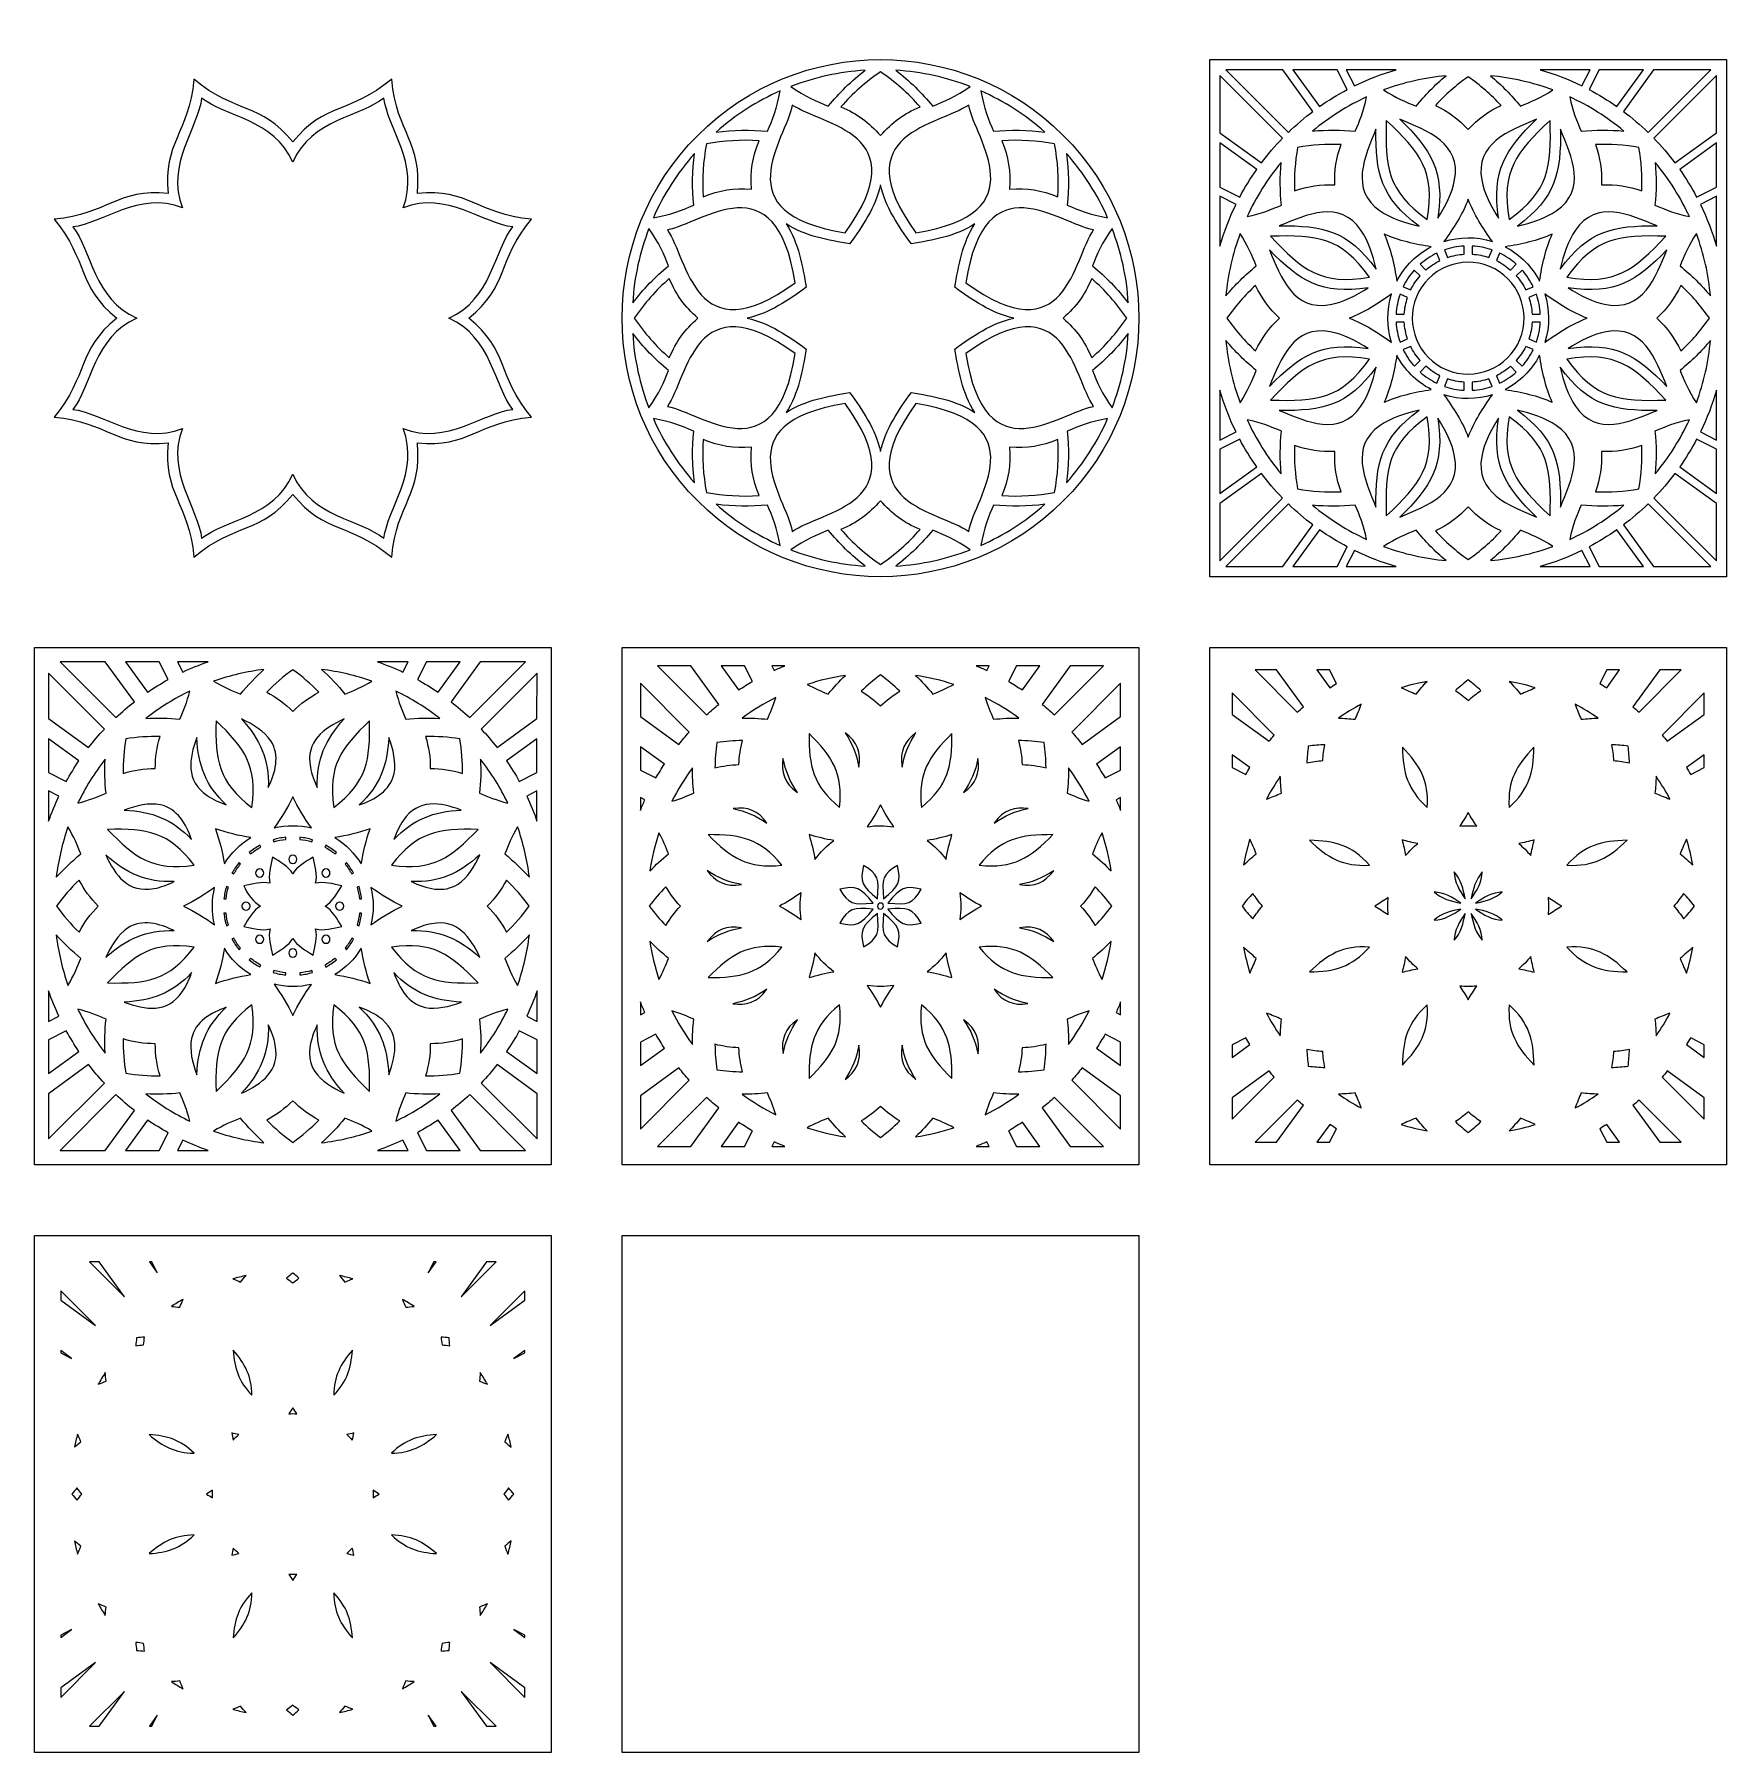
# Model space of a CAD drawing. Header units: centimetres. Extents: x -41.6 to 41.6, y -41.6 to 42.8.
import ezdxf

# ---------------------------------------------------------------- set-up
doc = ezdxf.new("R2010")
doc.units = ezdxf.units.CM
doc.header["$MEASUREMENT"] = 0
doc.layers.add('layer 1', color=7, linetype='Continuous')

msp = doc.modelspace()

# ---------------------------------------------------------------- linework, layer by layer
at = {"layer": 'layer 1', "color": 250, "lineweight": 9}
for points, knots in [([(8.97612, 37.85553), (4.01645, 42.81519), (-4.02473, 42.81519), (-8.9844, 37.85553), (-8.9844, 37.85553), (-13.94406, 32.89586), (-13.94406, 24.85468), (-8.9844, 19.89501), (-8.9844, 19.89501), (-4.02473, 14.93535), (4.01645, 14.93535), (8.97612, 19.89501), (8.97612, 19.89501), (13.93578, 24.85468), (13.93578, 32.89586), (8.97612, 37.85553)], [0, 0, 0, 0, 0.2, 0.2, 0.2, 0.2, 0.4, 0.4, 0.4, 0.4, 0.6, 0.6, 0.6, 0.6, 1, 1, 1, 1]), ([(41.57527, 41.57527), (41.57527, 41.57527), (16.17526, 41.57528), (16.17526, 41.57528), (16.17526, 41.57528), (16.17526, 41.57528), (16.17527, 16.17527), (16.17527, 16.17527), (16.17527, 16.17527), (16.17527, 16.17527), (41.57527, 16.17527), (41.57527, 16.17527), (41.57527, 16.17527), (41.57527, 16.17527), (41.57527, 41.57527), (41.57527, 41.57527)], [0, 0, 0, 0, 0.2, 0.2, 0.2, 0.2, 0.4, 0.4, 0.4, 0.4, 0.6, 0.6, 0.6, 0.6, 1, 1, 1, 1]), ([(-33.74363, 40.60854), (-31.66182, 38.88933), (-30.47746, 39.49622), (-28.88355, 37.52983), (-28.88355, 37.52983), (-27.28963, 39.49622), (-26.1053, 38.88934), (-24.02347, 40.60854), (-24.02347, 40.60854), (-23.76708, 37.92082), (-22.50048, 37.51249), (-22.76387, 34.99497), (-22.76387, 34.99497), (-20.24635, 35.25835), (-19.83802, 33.99175), (-17.1503, 33.73537), (-17.1503, 33.73537), (-18.8695, 31.65354), (-18.26261, 30.46919), (-20.229, 28.87527), (-20.229, 28.87527), (-18.26262, 27.28136), (-18.86951, 26.09702), (-17.15028, 24.01519), (-17.15028, 24.01519), (-19.83802, 23.7588), (-20.24634, 22.49222), (-22.76385, 22.75559), (-22.76385, 22.75559), (-22.50049, 20.23808), (-23.76706, 19.82974), (-24.02347, 17.14202), (-24.02347, 17.14202), (-26.1053, 18.86122), (-27.28965, 18.25435), (-28.88355, 20.22072), (-28.88355, 20.22072), (-30.47747, 18.25433), (-31.6618, 18.86123), (-33.74363, 17.142), (-33.74363, 17.142), (-34.00004, 19.82975), (-35.26662, 20.23806), (-35.00324, 22.75559), (-35.00324, 22.75559), (-37.52075, 22.49221), (-37.92908, 23.7588), (-40.61682, 24.0152), (-40.61682, 24.0152), (-38.89761, 26.09703), (-39.50449, 27.28136), (-37.53809, 28.87528), (-37.53809, 28.87528), (-39.5045, 30.4692), (-38.89761, 31.65352), (-40.61683, 33.73536), (-40.61683, 33.73536), (-37.92908, 33.99176), (-37.52077, 35.25835), (-35.00324, 34.99498), (-35.00324, 34.99498), (-35.26663, 37.51247), (-34.00003, 37.92082), (-33.74363, 40.60854)], [0, 0, 0, 0, 0.05882353, 0.05882353, 0.05882353, 0.05882353, 0.11764706, 0.11764706, 0.11764706, 0.11764706, 0.17647059, 0.17647059, 0.17647059, 0.17647059, 0.23529412, 0.23529412, 0.23529412, 0.23529412, 0.29411765, 0.29411765, 0.29411765, 0.29411765, 0.35294118, 0.35294118, 0.35294118, 0.35294118, 0.41176471, 0.41176471, 0.41176471, 0.41176471, 0.47058824, 0.47058824, 0.47058824, 0.47058824, 0.52941176, 0.52941176, 0.52941176, 0.52941176, 0.58823529, 0.58823529, 0.58823529, 0.58823529, 0.64705882, 0.64705882, 0.64705882, 0.64705882, 0.70588235, 0.70588235, 0.70588235, 0.70588235, 0.76470588, 0.76470588, 0.76470588, 0.76470588, 0.82352941, 0.82352941, 0.82352941, 0.82352941, 0.88235294, 0.88235294, 0.88235294, 0.88235294, 1, 1, 1, 1]), ([(-2.56872, 39.28995), (-3.11978, 39.51174), (-3.71305, 39.76071), (-4.40713, 40.25656), (-4.40713, 40.25656), (-3.26201, 40.69987), (-2.03327, 40.97533), (-0.75111, 41.05278), (-0.75111, 41.05278), (-1.42814, 40.53639), (-2.04227, 39.94368), (-2.56872, 39.28995)], [0, 0, 0, 0, 0.25, 0.25, 0.25, 0.25, 0.5, 0.5, 0.5, 0.5, 1, 1, 1, 1]), ([(-0.00413, 37.84331), (-0.58264, 38.50949), (-1.13992, 38.90552), (-1.94709, 39.25375), (-1.94709, 39.25375), (-1.37805, 39.90799), (-0.71936, 40.4868), (-0.00415, 40.9758), (-0.00415, 40.9758), (0.71106, 40.4868), (1.36974, 39.908), (1.93879, 39.25376), (1.93879, 39.25376), (1.13087, 38.90477), (0.57512, 38.51035), (-0.00413, 37.84331)], [0, 0, 0, 0, 0.2, 0.2, 0.2, 0.2, 0.4, 0.4, 0.4, 0.4, 0.6, 0.6, 0.6, 0.6, 1, 1, 1, 1]), ([(2.56044, 39.28994), (2.03399, 39.94368), (1.41986, 40.53639), (0.74283, 41.05278), (0.74283, 41.05278), (2.02499, 40.97533), (3.25373, 40.69987), (4.39886, 40.25655), (4.39886, 40.25655), (3.70478, 39.76071), (3.11151, 39.51174), (2.56044, 39.28994)], [0, 0, 0, 0, 0.25, 0.25, 0.25, 0.25, 0.5, 0.5, 0.5, 0.5, 1, 1, 1, 1]), ([(18.71831, 36.50198), (18.71831, 36.50198), (16.67526, 37.98634), (16.67526, 37.98634), (16.67526, 37.98634), (16.67526, 37.98634), (16.67525, 40.79248), (16.67525, 40.79248), (16.67525, 40.79248), (16.67525, 40.79248), (19.75469, 37.71303), (19.75469, 37.71303), (19.75469, 37.71303), (19.37978, 37.32635), (19.03431, 36.92173), (18.71831, 36.50198)], [0, 0, 0, 0, 0.2, 0.2, 0.2, 0.2, 0.4, 0.4, 0.4, 0.4, 0.6, 0.6, 0.6, 0.6, 1, 1, 1, 1]), ([(21.24863, 39.03222), (20.82888, 38.71621), (20.42426, 38.37075), (20.03758, 37.99583), (20.03758, 37.99583), (20.03758, 37.99583), (16.95813, 41.07528), (16.95813, 41.07528), (16.95813, 41.07528), (16.95813, 41.07528), (19.76427, 41.07527), (19.76427, 41.07527), (19.76427, 41.07527), (19.76427, 41.07527), (21.24863, 39.03222), (21.24863, 39.03222)], [0, 0, 0, 0, 0.2, 0.2, 0.2, 0.2, 0.4, 0.4, 0.4, 0.4, 0.6, 0.6, 0.6, 0.6, 1, 1, 1, 1]), ([(22.93062, 40.10184), (22.46457, 39.85485), (22.01065, 39.57682), (21.57194, 39.26773), (21.57194, 39.26773), (21.57194, 39.26773), (20.25868, 41.07528), (20.25868, 41.07528), (20.25868, 41.07528), (20.25868, 41.07528), (22.43463, 41.07527), (22.43463, 41.07527), (22.43463, 41.07527), (22.43463, 41.07527), (22.93062, 40.10184), (22.93062, 40.10184)], [0, 0, 0, 0, 0.2, 0.2, 0.2, 0.2, 0.4, 0.4, 0.4, 0.4, 0.6, 0.6, 0.6, 0.6, 1, 1, 1, 1]), ([(23.28698, 40.2835), (23.28698, 40.2835), (22.88356, 41.07527), (22.88356, 41.07527), (22.88356, 41.07527), (22.88356, 41.07527), (25.33846, 41.07527), (25.33846, 41.07527), (25.33846, 41.07527), (24.6378, 40.87283), (23.95113, 40.6089), (23.28698, 40.2835)], [0, 0, 0, 0, 0.25, 0.25, 0.25, 0.25, 0.5, 0.5, 0.5, 0.5, 1, 1, 1, 1]), ([(27.78542, 40.78026), (27.24307, 40.33117), (26.7468, 39.83149), (26.3107, 39.28996), (26.3107, 39.28996), (25.82627, 39.48493), (25.30921, 39.70093), (24.71974, 40.08716), (24.71974, 40.08716), (25.71232, 40.45434), (26.74381, 40.68546), (27.78542, 40.78026)], [0, 0, 0, 0, 0.25, 0.25, 0.25, 0.25, 0.5, 0.5, 0.5, 0.5, 1, 1, 1, 1]), ([(28.87527, 38.14269), (28.39313, 38.66162), (27.89737, 39.02069), (27.26301, 39.32338), (27.26301, 39.32338), (27.74722, 39.84922), (28.29072, 40.32137), (28.87527, 40.73244), (28.87527, 40.73244), (29.45985, 40.32135), (30.00335, 39.8492), (30.48758, 39.32332), (30.48758, 39.32332), (29.85282, 39.02032), (29.35778, 38.66207), (28.87527, 38.14269)], [0, 0, 0, 0, 0.2, 0.2, 0.2, 0.2, 0.4, 0.4, 0.4, 0.4, 0.6, 0.6, 0.6, 0.6, 1, 1, 1, 1]), ([(31.43986, 39.28995), (31.00375, 39.83149), (30.50748, 40.33117), (29.96513, 40.78026), (29.96513, 40.78026), (31.00674, 40.6855), (32.03824, 40.45436), (33.03081, 40.08717), (33.03081, 40.08717), (32.44134, 39.70094), (31.9243, 39.48493), (31.43986, 39.28995)], [0, 0, 0, 0, 0.25, 0.25, 0.25, 0.25, 0.5, 0.5, 0.5, 0.5, 1, 1, 1, 1]), ([(34.46362, 40.28351), (33.79947, 40.60892), (33.11281, 40.87285), (32.41214, 41.07528), (32.41214, 41.07528), (32.41214, 41.07528), (34.86705, 41.07528), (34.86705, 41.07528), (34.86705, 41.07528), (34.86705, 41.07528), (34.46362, 40.28351), (34.46362, 40.28351)], [0, 0, 0, 0, 0.25, 0.25, 0.25, 0.25, 0.5, 0.5, 0.5, 0.5, 1, 1, 1, 1]), ([(34.81998, 40.10185), (34.81998, 40.10185), (35.31598, 41.07528), (35.31598, 41.07528), (35.31598, 41.07528), (35.31598, 41.07528), (37.49192, 41.07529), (37.49192, 41.07529), (37.49192, 41.07529), (37.49192, 41.07529), (36.17866, 39.26775), (36.17866, 39.26775), (36.17866, 39.26775), (35.73995, 39.57683), (35.28603, 39.85487), (34.81998, 40.10185)], [0, 0, 0, 0, 0.2, 0.2, 0.2, 0.2, 0.4, 0.4, 0.4, 0.4, 0.6, 0.6, 0.6, 0.6, 1, 1, 1, 1]), ([(36.50197, 39.03223), (36.50197, 39.03223), (37.98634, 41.07528), (37.98634, 41.07528), (37.98634, 41.07528), (37.98634, 41.07528), (40.79247, 41.07529), (40.79247, 41.07529), (40.79247, 41.07529), (40.79247, 41.07529), (37.71303, 37.99585), (37.71303, 37.99585), (37.71303, 37.99585), (37.32635, 38.37076), (36.92173, 38.71623), (36.50197, 39.03223)], [0, 0, 0, 0, 0.2, 0.2, 0.2, 0.2, 0.4, 0.4, 0.4, 0.4, 0.6, 0.6, 0.6, 0.6, 1, 1, 1, 1]), ([(39.03221, 36.50191), (38.71621, 36.92166), (38.37074, 37.32628), (37.99583, 37.71296), (37.99583, 37.71296), (37.99583, 37.71296), (41.07527, 40.79241), (41.07527, 40.79241), (41.07527, 40.79241), (41.07527, 40.79241), (41.07526, 37.98627), (41.07526, 37.98627), (41.07526, 37.98627), (41.07526, 37.98627), (39.03221, 36.50191), (39.03221, 36.50191)], [0, 0, 0, 0, 0.2, 0.2, 0.2, 0.2, 0.4, 0.4, 0.4, 0.4, 0.6, 0.6, 0.6, 0.6, 1, 1, 1, 1]), ([(-33.36242, 39.68822), (-32.24783, 38.78441), (-29.79836, 38.64331), (-28.88355, 36.54205), (-28.88355, 36.54205), (-27.96876, 38.64331), (-25.51927, 38.78441), (-24.40469, 39.68822), (-24.40469, 39.68822), (-24.25564, 38.26101), (-22.62338, 36.42918), (-23.46232, 34.29651), (-23.46232, 34.29651), (-21.32967, 35.13545), (-19.49783, 33.50319), (-18.07062, 33.35414), (-18.07062, 33.35414), (-18.97441, 32.23956), (-19.11552, 29.79009), (-21.21677, 28.87528), (-21.21677, 28.87528), (-19.11552, 27.96047), (-18.97441, 25.51101), (-18.0706, 24.3964), (-18.0706, 24.3964), (-19.49782, 24.24735), (-21.32965, 22.61509), (-23.46232, 23.45404), (-23.46232, 23.45404), (-22.62337, 21.32137), (-24.25564, 19.48956), (-24.40469, 18.06234), (-24.40469, 18.06234), (-25.51927, 18.96614), (-27.96875, 19.10726), (-28.88356, 21.2085), (-28.88356, 21.2085), (-29.79835, 19.10724), (-32.24783, 18.96613), (-33.36242, 18.06234), (-33.36242, 18.06234), (-33.51147, 19.48955), (-35.14374, 21.32138), (-34.30479, 23.45404), (-34.30479, 23.45404), (-36.43745, 22.61511), (-38.26929, 24.24735), (-39.6965, 24.39641), (-39.6965, 24.39641), (-38.79269, 25.51099), (-38.65158, 27.96047), (-36.55033, 28.87527), (-36.55033, 28.87527), (-38.65158, 29.79007), (-38.79271, 32.23955), (-39.6965, 33.35414), (-39.6965, 33.35414), (-38.26929, 33.5032), (-36.43745, 35.13546), (-34.30479, 34.29651), (-34.30479, 34.29651), (-35.14372, 36.42918), (-33.51147, 38.261), (-33.36242, 39.68822)], [0, 0, 0, 0, 0.05882353, 0.05882353, 0.05882353, 0.05882353, 0.11764706, 0.11764706, 0.11764706, 0.11764706, 0.17647059, 0.17647059, 0.17647059, 0.17647059, 0.23529412, 0.23529412, 0.23529412, 0.23529412, 0.29411765, 0.29411765, 0.29411765, 0.29411765, 0.35294118, 0.35294118, 0.35294118, 0.35294118, 0.41176471, 0.41176471, 0.41176471, 0.41176471, 0.47058824, 0.47058824, 0.47058824, 0.47058824, 0.52941176, 0.52941176, 0.52941176, 0.52941176, 0.58823529, 0.58823529, 0.58823529, 0.58823529, 0.64705882, 0.64705882, 0.64705882, 0.64705882, 0.70588235, 0.70588235, 0.70588235, 0.70588235, 0.76470588, 0.76470588, 0.76470588, 0.76470588, 0.82352941, 0.82352941, 0.82352941, 0.82352941, 0.88235294, 0.88235294, 0.88235294, 0.88235294, 1, 1, 1, 1]), ([(-4.93853, 40.03644), (-5.07871, 39.19504), (-5.32216, 38.59949), (-5.55499, 38.05299), (-5.55499, 38.05299), (-6.38951, 38.14299), (-7.24288, 38.12785), (-8.08675, 38.01426), (-8.08675, 38.01426), (-7.12536, 38.86612), (-6.06173, 39.54019), (-4.93853, 40.03644)], [0, 0, 0, 0, 0.25, 0.25, 0.25, 0.25, 0.5, 0.5, 0.5, 0.5, 1, 1, 1, 1]), ([(5.54672, 38.05299), (5.31389, 38.59948), (5.07043, 39.19503), (4.93026, 40.03644), (4.93026, 40.03644), (6.05345, 39.54019), (7.11708, 38.86612), (8.07847, 38.01426), (8.07847, 38.01426), (7.2346, 38.12785), (6.38123, 38.14299), (5.54672, 38.05299)], [0, 0, 0, 0, 0.25, 0.25, 0.25, 0.25, 0.5, 0.5, 0.5, 0.5, 1, 1, 1, 1]), ([(23.32442, 38.053), (22.63308, 38.12756), (21.92881, 38.12996), (21.22772, 38.06401), (21.22772, 38.06401), (22.05188, 38.75153), (22.94654, 39.31117), (23.88584, 39.74234), (23.88584, 39.74234), (23.74212, 39.0521), (23.52917, 38.53357), (23.32442, 38.053)], [0, 0, 0, 0, 0.25, 0.25, 0.25, 0.25, 0.5, 0.5, 0.5, 0.5, 1, 1, 1, 1]), ([(34.42613, 38.053), (34.22139, 38.53356), (34.00845, 39.05208), (33.86473, 39.74234), (33.86473, 39.74234), (34.804, 39.31117), (35.69868, 38.75152), (36.52282, 38.06401), (36.52282, 38.06401), (35.82174, 38.12996), (35.11747, 38.12756), (34.42613, 38.053)], [0, 0, 0, 0, 0.25, 0.25, 0.25, 0.25, 0.5, 0.5, 0.5, 0.5, 1, 1, 1, 1]), ([(-1.74334, 33.07406), (-7.76643, 34.00549), (-4.64664, 37.63788), (-4.34112, 39.34565), (-4.34112, 39.34565), (-2.91751, 38.35411), (1.857, 37.99164), (-1.74334, 33.07406)], [0, 0, 0, 0, 0.33333333, 0.33333333, 0.33333333, 0.33333333, 1, 1, 1, 1]), ([(1.73505, 33.07406), (-1.8653, 37.99164), (2.90922, 38.35414), (4.33283, 39.34565), (4.33283, 39.34565), (4.63836, 37.63789), (7.75813, 34.00549), (1.73505, 33.07406)], [0, 0, 0, 0, 0.33333333, 0.33333333, 0.33333333, 0.33333333, 1, 1, 1, 1]), ([(24.54634, 34.14525), (23.0478, 35.18136), (23.78054, 36.80082), (24.34198, 38.15705), (24.34198, 38.15705), (24.31193, 36.02078), (24.57447, 34.78571), (26.46063, 33.40168), (26.46063, 33.40168), (25.7843, 33.5489), (25.0797, 33.77647), (24.54634, 34.14525)], [0, 0, 0, 0, 0.25, 0.25, 0.25, 0.25, 0.5, 0.5, 0.5, 0.5, 1, 1, 1, 1]), ([(26.86628, 33.7254), (24.89735, 35.12797), (24.78676, 36.28493), (24.85149, 38.58952), (24.85149, 38.58952), (26.52683, 37.00569), (27.26675, 36.10941), (26.86628, 33.7254)], [0, 0, 0, 0, 0.33333333, 0.33333333, 0.33333333, 0.33333333, 1, 1, 1, 1]), ([(27.38203, 33.78333), (27.73707, 36.09572), (27.04938, 37.15467), (25.51756, 38.64402), (25.51756, 38.64402), (26.87349, 38.082), (28.53685, 37.45507), (28.20986, 35.66273), (28.20986, 35.66273), (28.09348, 35.02483), (27.75616, 34.36568), (27.38203, 33.78333)], [0, 0, 0, 0, 0.25, 0.25, 0.25, 0.25, 0.5, 0.5, 0.5, 0.5, 1, 1, 1, 1]), ([(29.54068, 35.66273), (29.2137, 37.455), (30.87696, 38.082), (32.23295, 38.64401), (32.23295, 38.64401), (30.70114, 37.15468), (30.01345, 36.09571), (30.36851, 33.78334), (30.36851, 33.78334), (29.99437, 34.36568), (29.65707, 35.02482), (29.54068, 35.66273)], [0, 0, 0, 0, 0.25, 0.25, 0.25, 0.25, 0.5, 0.5, 0.5, 0.5, 1, 1, 1, 1]), ([(30.88425, 33.7254), (30.48377, 36.10942), (31.22367, 37.00571), (32.89904, 38.58953), (32.89904, 38.58953), (32.96374, 36.28495), (32.85317, 35.12798), (30.88425, 33.7254)], [0, 0, 0, 0, 0.33333333, 0.33333333, 0.33333333, 0.33333333, 1, 1, 1, 1]), ([(31.2899, 33.40168), (33.17606, 34.78574), (33.43858, 36.0208), (33.40855, 38.15709), (33.40855, 38.15709), (33.96994, 36.80089), (34.7028, 35.18141), (33.2042, 34.14525), (33.2042, 34.14525), (32.67084, 33.77648), (31.96624, 33.54891), (31.2899, 33.40168)], [0, 0, 0, 0, 0.25, 0.25, 0.25, 0.25, 0.5, 0.5, 0.5, 0.5, 1, 1, 1, 1]), ([(-6.34551, 35.21664), (-7.22562, 35.27863), (-7.89972, 35.16462), (-8.71672, 34.84009), (-8.71672, 34.84009), (-8.77696, 35.70509), (-8.72048, 36.58013), (-8.56052, 37.43164), (-8.56052, 37.43164), (-7.70902, 37.59159), (-6.83399, 37.64808), (-5.96899, 37.58784), (-5.96899, 37.58784), (-6.2935, 36.76978), (-6.40758, 36.09791), (-6.34551, 35.21664)], [0, 0, 0, 0, 0.2, 0.2, 0.2, 0.2, 0.4, 0.4, 0.4, 0.4, 0.6, 0.6, 0.6, 0.6, 1, 1, 1, 1]), ([(6.33723, 35.21662), (6.39922, 36.09674), (6.28521, 36.77084), (5.96068, 37.58784), (5.96068, 37.58784), (6.82568, 37.64808), (7.70072, 37.59159), (8.55223, 37.43164), (8.55223, 37.43164), (8.71218, 36.58013), (8.76867, 35.7051), (8.70843, 34.8401), (8.70843, 34.8401), (7.89037, 35.16462), (7.2185, 35.27869), (6.33723, 35.21662)], [0, 0, 0, 0, 0.2, 0.2, 0.2, 0.2, 0.4, 0.4, 0.4, 0.4, 0.6, 0.6, 0.6, 0.6, 1, 1, 1, 1]), ([(17.64869, 34.81999), (17.64869, 34.81999), (16.67526, 35.31598), (16.67526, 35.31598), (16.67526, 35.31598), (16.67526, 35.31598), (16.67525, 37.49193), (16.67525, 37.49193), (16.67525, 37.49193), (16.67525, 37.49193), (18.48279, 36.17867), (18.48279, 36.17867), (18.48279, 36.17867), (18.17371, 35.73996), (17.89567, 35.28604), (17.64869, 34.81999)], [0, 0, 0, 0, 0.2, 0.2, 0.2, 0.2, 0.4, 0.4, 0.4, 0.4, 0.6, 0.6, 0.6, 0.6, 1, 1, 1, 1]), ([(22.32223, 35.42833), (21.61435, 35.45434), (21.00989, 35.35769), (20.3473, 35.12316), (20.3473, 35.12316), (20.31786, 35.83738), (20.36831, 36.55553), (20.49098, 37.25956), (20.49098, 37.25956), (21.19503, 37.38223), (21.91321, 37.43268), (22.62746, 37.40324), (22.62746, 37.40324), (22.39287, 36.74015), (22.29615, 36.13678), (22.32223, 35.42833)], [0, 0, 0, 0, 0.2, 0.2, 0.2, 0.2, 0.4, 0.4, 0.4, 0.4, 0.6, 0.6, 0.6, 0.6, 1, 1, 1, 1]), ([(37.40323, 35.12308), (36.74015, 35.35767), (36.13677, 35.45439), (35.42832, 35.42831), (35.42832, 35.42831), (35.45434, 36.13619), (35.35768, 36.74065), (35.12316, 37.40324), (35.12316, 37.40324), (35.83737, 37.43268), (36.55553, 37.38223), (37.25955, 37.25956), (37.25955, 37.25956), (37.38223, 36.55551), (37.43267, 35.83733), (37.40323, 35.12308)], [0, 0, 0, 0, 0.2, 0.2, 0.2, 0.2, 0.4, 0.4, 0.4, 0.4, 0.6, 0.6, 0.6, 0.6, 1, 1, 1, 1]), ([(40.10183, 34.81992), (39.85485, 35.28597), (39.57681, 35.73989), (39.26773, 36.1786), (39.26773, 36.1786), (39.26773, 36.1786), (41.07527, 37.49186), (41.07527, 37.49186), (41.07527, 37.49186), (41.07527, 37.49186), (41.07526, 35.31591), (41.07526, 35.31591), (41.07526, 35.31591), (41.07526, 35.31591), (40.10183, 34.81992), (40.10183, 34.81992)], [0, 0, 0, 0, 0.2, 0.2, 0.2, 0.2, 0.4, 0.4, 0.4, 0.4, 0.6, 0.6, 0.6, 0.6, 1, 1, 1, 1]), ([(-9.18186, 34.42613), (-9.72835, 34.1933), (-10.3239, 33.94984), (-11.16531, 33.80967), (-11.16531, 33.80967), (-10.66906, 34.93286), (-9.99499, 35.99649), (-9.14313, 36.95788), (-9.14313, 36.95788), (-9.25672, 36.11401), (-9.27186, 35.26064), (-9.18186, 34.42613)], [0, 0, 0, 0, 0.25, 0.25, 0.25, 0.25, 0.5, 0.5, 0.5, 0.5, 1, 1, 1, 1]), ([(-4.20293, 30.61446), (-9.12051, 27.01412), (-9.48302, 31.78863), (-10.47452, 33.21224), (-10.47452, 33.21224), (-8.76677, 33.51777), (-5.13436, 36.63754), (-4.20293, 30.61446)], [0, 0, 0, 0, 0.33333333, 0.33333333, 0.33333333, 0.33333333, 1, 1, 1, 1]), ([(4.19463, 30.61446), (5.12608, 36.63755), (8.75848, 33.51777), (10.46623, 33.21224), (10.46623, 33.21224), (9.4747, 31.78864), (9.11223, 27.01412), (4.19463, 30.61446)], [0, 0, 0, 0, 0.33333333, 0.33333333, 0.33333333, 0.33333333, 1, 1, 1, 1]), ([(9.17358, 34.42612), (9.26358, 35.26064), (9.24844, 36.11401), (9.13485, 36.95788), (9.13485, 36.95788), (9.98671, 35.99649), (10.66078, 34.93286), (11.15703, 33.80966), (11.15703, 33.80966), (10.31563, 33.94984), (9.72008, 34.19329), (9.17358, 34.42612)], [0, 0, 0, 0, 0.25, 0.25, 0.25, 0.25, 0.5, 0.5, 0.5, 0.5, 1, 1, 1, 1]), ([(19.68654, 36.52283), (19.62059, 35.82174), (19.62299, 35.11748), (19.69755, 34.42614), (19.69755, 34.42614), (19.21699, 34.2214), (18.69847, 34.00846), (18.00822, 33.86474), (18.00822, 33.86474), (18.4394, 34.80403), (18.99902, 35.69868), (19.68654, 36.52283)], [0, 0, 0, 0, 0.25, 0.25, 0.25, 0.25, 0.5, 0.5, 0.5, 0.5, 1, 1, 1, 1]), ([(39.74234, 33.86472), (39.0521, 34.00844), (38.53356, 34.22139), (38.05299, 34.42613), (38.05299, 34.42613), (38.12755, 35.11748), (38.12996, 35.82174), (38.06401, 36.52283), (38.06401, 36.52283), (38.75151, 35.69868), (39.31117, 34.804), (39.74234, 33.86472)], [0, 0, 0, 0, 0.25, 0.25, 0.25, 0.25, 0.5, 0.5, 0.5, 0.5, 1, 1, 1, 1]), ([(-4.63463, 24.24478), (-4.03112, 25.17818), (-3.82108, 26.33347), (-3.66236, 27.35998), (-3.66236, 27.35998), (-4.50046, 27.97362), (-5.46589, 28.642), (-6.55263, 28.87526), (-6.55263, 28.87526), (-5.46578, 29.10855), (-4.50053, 29.77692), (-3.66236, 30.39054), (-3.66236, 30.39054), (-3.82112, 31.41711), (-4.03107, 32.57226), (-4.63463, 33.50574), (-4.63463, 33.50574), (-3.70124, 32.90225), (-2.54594, 32.69221), (-1.51943, 32.53349), (-1.51943, 32.53349), (-0.9058, 33.37156), (-0.23742, 34.33703), (-0.00415, 35.42375), (-0.00415, 35.42375), (0.22915, 34.33691), (0.89751, 33.37163), (1.51114, 32.53348), (1.51114, 32.53348), (2.5377, 32.69224), (3.69285, 32.90219), (4.62633, 33.50575), (4.62633, 33.50575), (4.02284, 32.57234), (3.81279, 31.41707), (3.65406, 30.39056), (3.65406, 30.39056), (4.49216, 29.77691), (5.4576, 29.10853), (6.54434, 28.87526), (6.54434, 28.87526), (5.45748, 28.64197), (4.49222, 27.97361), (3.65406, 27.35999), (3.65406, 27.35999), (3.81283, 26.33341), (4.02276, 25.17829), (4.62633, 24.24478), (4.62633, 24.24478), (3.69294, 24.84828), (2.53765, 25.05835), (1.51114, 25.21705), (1.51114, 25.21705), (0.89751, 24.37897), (0.22913, 23.41353), (-0.00415, 22.32679), (-0.00415, 22.32679), (-0.23746, 23.41363), (-0.90579, 24.3789), (-1.51943, 25.21705), (-1.51943, 25.21705), (-2.546, 25.05829), (-3.70113, 24.84834), (-4.63463, 24.24478)], [0, 0, 0, 0, 0.05882353, 0.05882353, 0.05882353, 0.05882353, 0.11764706, 0.11764706, 0.11764706, 0.11764706, 0.17647059, 0.17647059, 0.17647059, 0.17647059, 0.23529412, 0.23529412, 0.23529412, 0.23529412, 0.29411765, 0.29411765, 0.29411765, 0.29411765, 0.35294118, 0.35294118, 0.35294118, 0.35294118, 0.41176471, 0.41176471, 0.41176471, 0.41176471, 0.47058824, 0.47058824, 0.47058824, 0.47058824, 0.52941176, 0.52941176, 0.52941176, 0.52941176, 0.58823529, 0.58823529, 0.58823529, 0.58823529, 0.64705882, 0.64705882, 0.64705882, 0.64705882, 0.70588235, 0.70588235, 0.70588235, 0.70588235, 0.76470588, 0.76470588, 0.76470588, 0.76470588, 0.82352941, 0.82352941, 0.82352941, 0.82352941, 0.88235294, 0.88235294, 0.88235294, 0.88235294, 1, 1, 1, 1]), ([(17.46703, 34.46363), (17.14162, 33.79948), (16.87769, 33.11282), (16.67526, 32.41215), (16.67526, 32.41215), (16.67526, 32.41215), (16.67526, 34.86706), (16.67526, 34.86706), (16.67526, 34.86706), (16.67526, 34.86706), (17.46703, 34.46363), (17.46703, 34.46363)], [0, 0, 0, 0, 0.25, 0.25, 0.25, 0.25, 0.5, 0.5, 0.5, 0.5, 1, 1, 1, 1]), ([(24.34887, 31.28991), (22.96482, 33.17607), (21.72976, 33.43859), (19.59347, 33.40856), (19.59347, 33.40856), (20.94967, 33.96994), (22.56915, 34.70281), (23.6053, 33.20421), (23.6053, 33.20421), (23.97408, 32.67085), (24.20164, 31.96625), (24.34887, 31.28991)], [0, 0, 0, 0, 0.25, 0.25, 0.25, 0.25, 0.5, 0.5, 0.5, 0.5, 1, 1, 1, 1]), ([(27.68469, 32.64026), (28.14959, 33.28657), (28.59669, 33.97078), (28.87527, 34.71803), (28.87527, 34.71803), (29.1538, 33.97085), (29.60081, 33.28681), (30.06566, 32.64051), (30.06566, 32.64051), (29.26757, 32.8938), (28.43863, 32.8791), (27.68469, 32.64026)], [0, 0, 0, 0, 0.25, 0.25, 0.25, 0.25, 0.5, 0.5, 0.5, 0.5, 1, 1, 1, 1]), ([(33.40168, 31.28992), (33.5489, 31.96626), (33.77646, 32.67085), (34.14524, 33.20422), (34.14524, 33.20422), (35.18135, 34.70276), (36.80081, 33.97001), (38.15705, 33.40858), (38.15705, 33.40858), (36.02077, 33.43862), (34.7857, 33.17608), (33.40168, 31.28992)], [0, 0, 0, 0, 0.25, 0.25, 0.25, 0.25, 0.5, 0.5, 0.5, 0.5, 1, 1, 1, 1]), ([(40.28349, 34.46356), (40.28349, 34.46356), (41.07526, 34.86698), (41.07526, 34.86698), (41.07526, 34.86698), (41.07526, 34.86698), (41.07526, 32.41208), (41.07526, 32.41208), (41.07526, 32.41208), (40.87283, 33.11274), (40.6089, 33.79941), (40.28349, 34.46356)], [0, 0, 0, 0, 0.25, 0.25, 0.25, 0.25, 0.5, 0.5, 0.5, 0.5, 1, 1, 1, 1]), ([(-10.41881, 31.43985), (-11.07255, 30.9134), (-11.66526, 30.29927), (-12.18165, 29.62224), (-12.18165, 29.62224), (-12.1042, 30.9044), (-11.82874, 32.13314), (-11.38542, 33.27827), (-11.38542, 33.27827), (-10.88958, 32.58419), (-10.64061, 31.99092), (-10.41881, 31.43985)], [0, 0, 0, 0, 0.25, 0.25, 0.25, 0.25, 0.5, 0.5, 0.5, 0.5, 1, 1, 1, 1]), ([(12.17337, 29.62224), (11.65698, 30.29927), (11.06427, 30.9134), (10.41054, 31.43985), (10.41054, 31.43985), (10.63233, 31.99091), (10.8813, 32.58418), (11.37715, 33.27826), (11.37715, 33.27826), (11.82046, 32.13314), (12.09592, 30.9044), (12.17337, 29.62224)], [0, 0, 0, 0, 0.25, 0.25, 0.25, 0.25, 0.5, 0.5, 0.5, 0.5, 1, 1, 1, 1]), ([(18.4606, 31.43986), (17.91906, 31.00376), (17.41939, 30.50749), (16.97029, 29.96514), (16.97029, 29.96514), (17.06506, 31.00673), (17.2962, 32.03823), (17.66339, 33.03082), (17.66339, 33.03082), (18.04961, 32.44135), (18.26562, 31.9243), (18.4606, 31.43986)], [0, 0, 0, 0, 0.25, 0.25, 0.25, 0.25, 0.5, 0.5, 0.5, 0.5, 1, 1, 1, 1]), ([(24.02516, 30.88426), (21.64113, 30.48378), (20.74485, 31.22368), (19.16103, 32.89904), (19.16103, 32.89904), (21.46561, 32.96375), (22.62257, 32.85318), (24.02516, 30.88426)], [0, 0, 0, 0, 0.33333333, 0.33333333, 0.33333333, 0.33333333, 1, 1, 1, 1]), ([(25.37111, 30.69594), (25.2428, 31.48165), (25.0752, 32.28143), (24.74382, 33.00672), (24.74382, 33.00672), (25.46919, 32.67531), (26.26913, 32.50767), (27.0549, 32.37939), (27.0549, 32.37939), (26.35288, 32.01516), (25.75635, 31.4394), (25.37111, 30.69594)], [0, 0, 0, 0, 0.25, 0.25, 0.25, 0.25, 0.5, 0.5, 0.5, 0.5, 1, 1, 1, 1]), ([(32.37936, 30.69568), (32.01519, 31.39773), (31.43936, 31.99418), (30.69596, 32.37943), (30.69596, 32.37943), (31.48167, 32.50773), (32.28143, 32.67535), (33.00672, 33.00672), (33.00672, 33.00672), (32.67532, 32.28136), (32.50766, 31.48144), (32.37936, 30.69568)], [0, 0, 0, 0, 0.25, 0.25, 0.25, 0.25, 0.5, 0.5, 0.5, 0.5, 1, 1, 1, 1]), ([(33.72539, 30.88427), (35.12796, 32.85321), (36.28493, 32.96379), (38.58951, 32.89906), (38.58951, 32.89906), (37.00569, 31.22372), (36.1094, 30.48381), (33.72539, 30.88427)], [0, 0, 0, 0, 0.33333333, 0.33333333, 0.33333333, 0.33333333, 1, 1, 1, 1]), ([(40.78026, 29.96514), (40.33116, 30.50749), (39.83148, 31.00376), (39.28995, 31.43986), (39.28995, 31.43986), (39.48492, 31.92429), (39.70092, 32.44135), (40.08715, 33.03081), (40.08715, 33.03081), (40.45433, 32.03824), (40.68546, 31.00674), (40.78026, 29.96514)], [0, 0, 0, 0, 0.25, 0.25, 0.25, 0.25, 0.5, 0.5, 0.5, 0.5, 1, 1, 1, 1]), ([(22.08782, 29.54069), (20.29555, 29.2137), (19.66855, 30.87696), (19.10654, 32.23296), (19.10654, 32.23296), (20.59587, 30.70114), (21.65484, 30.01346), (23.96722, 30.36852), (23.96722, 30.36852), (23.38487, 29.99438), (22.72574, 29.65707), (22.08782, 29.54069)], [0, 0, 0, 0, 0.25, 0.25, 0.25, 0.25, 0.5, 0.5, 0.5, 0.5, 1, 1, 1, 1]), ([(26.79451, 31.23888), (26.79451, 31.23888), (26.51113, 31.52227), (26.51113, 31.52227), (26.51113, 31.52227), (26.76072, 31.7455), (27.03781, 31.93029), (27.33416, 32.07323), (27.33416, 32.07323), (27.33416, 32.07323), (27.48819, 31.70138), (27.48819, 31.70138), (27.48819, 31.70138), (27.24179, 31.58119), (27.00817, 31.42703), (26.79451, 31.23888)], [0, 0, 0, 0, 0.2, 0.2, 0.2, 0.2, 0.4, 0.4, 0.4, 0.4, 0.6, 0.6, 0.6, 0.6, 1, 1, 1, 1]), ([(27.85741, 31.85524), (27.85741, 31.85524), (27.70404, 32.2255), (27.70404, 32.2255), (27.70404, 32.2255), (28.02007, 32.33623), (28.34678, 32.40091), (28.67528, 32.41957), (28.67528, 32.41957), (28.67528, 32.41957), (28.67528, 32.01707), (28.67528, 32.01707), (28.67528, 32.01707), (28.40165, 32.00032), (28.12681, 31.9473), (27.85741, 31.85524)], [0, 0, 0, 0, 0.2, 0.2, 0.2, 0.2, 0.4, 0.4, 0.4, 0.4, 0.6, 0.6, 0.6, 0.6, 1, 1, 1, 1]), ([(29.89281, 31.85446), (29.6336, 31.94369), (29.35939, 31.99989), (29.07528, 32.01792), (29.07528, 32.01792), (29.07528, 32.01792), (29.07527, 32.41869), (29.07527, 32.41869), (29.07527, 32.41869), (29.40962, 32.40005), (29.7362, 32.33479), (30.04684, 32.22632), (30.04684, 32.22632), (30.04684, 32.22632), (29.89281, 31.85446), (29.89281, 31.85446)], [0, 0, 0, 0, 0.2, 0.2, 0.2, 0.2, 0.4, 0.4, 0.4, 0.4, 0.6, 0.6, 0.6, 0.6, 1, 1, 1, 1]), ([(30.95543, 31.23828), (30.7501, 31.41992), (30.51827, 31.57677), (30.26269, 31.70217), (30.26269, 31.70217), (30.26269, 31.70217), (30.41605, 32.07243), (30.41605, 32.07243), (30.41605, 32.07243), (30.71782, 31.92726), (30.99457, 31.74198), (31.24004, 31.52289), (31.24004, 31.52289), (31.24004, 31.52289), (30.95543, 31.23828), (30.95543, 31.23828)], [0, 0, 0, 0, 0.2, 0.2, 0.2, 0.2, 0.4, 0.4, 0.4, 0.4, 0.6, 0.6, 0.6, 0.6, 1, 1, 1, 1]), ([(35.66272, 29.5407), (35.02482, 29.65708), (34.36568, 29.99439), (33.78332, 30.36853), (33.78332, 30.36853), (36.09572, 30.01349), (37.15467, 30.70118), (38.64402, 32.233), (38.64402, 32.233), (38.082, 30.87706), (37.45507, 29.2137), (35.66272, 29.5407)], [0, 0, 0, 0, 0.25, 0.25, 0.25, 0.25, 0.5, 0.5, 0.5, 0.5, 1, 1, 1, 1]), ([(26.04837, 30.26269), (26.04837, 30.26269), (25.67811, 30.41606), (25.67811, 30.41606), (25.67811, 30.41606), (25.82329, 30.71782), (26.00856, 30.99456), (26.22765, 31.24004), (26.22765, 31.24004), (26.22765, 31.24004), (26.51226, 30.95543), (26.51226, 30.95543), (26.51226, 30.95543), (26.33062, 30.75011), (26.17377, 30.51828), (26.04837, 30.26269)], [0, 0, 0, 0, 0.2, 0.2, 0.2, 0.2, 0.4, 0.4, 0.4, 0.4, 0.6, 0.6, 0.6, 0.6, 1, 1, 1, 1]), ([(27.82328, 26.33554), (26.42669, 26.91402), (25.75706, 28.53068), (26.33554, 29.92726), (26.33554, 29.92726), (26.91402, 31.32386), (28.53067, 31.99351), (29.92727, 31.41501), (29.92727, 31.41501), (31.32386, 30.83652), (31.99347, 29.21987), (31.41499, 27.82327), (31.41499, 27.82327), (30.83651, 26.42668), (29.21988, 25.75707), (27.82328, 26.33554)], [0, 0, 0, 0, 0.2, 0.2, 0.2, 0.2, 0.4, 0.4, 0.4, 0.4, 0.6, 0.6, 0.6, 0.6, 1, 1, 1, 1]), ([(31.70137, 30.26236), (31.58118, 30.50876), (31.42702, 30.74238), (31.23887, 30.95605), (31.23887, 30.95605), (31.23887, 30.95605), (31.52226, 31.23943), (31.52226, 31.23943), (31.52226, 31.23943), (31.7455, 30.98983), (31.93028, 30.71275), (32.07323, 30.4164), (32.07323, 30.4164), (32.07323, 30.4164), (31.70137, 30.26236), (31.70137, 30.26236)], [0, 0, 0, 0, 0.2, 0.2, 0.2, 0.2, 0.4, 0.4, 0.4, 0.4, 0.6, 0.6, 0.6, 0.6, 1, 1, 1, 1]), ([(-8.9722, 28.87528), (-9.63837, 28.29677), (-10.03441, 27.73949), (-10.38264, 26.93232), (-10.38264, 26.93232), (-11.03687, 27.50136), (-11.61569, 28.16005), (-12.10468, 28.87526), (-12.10468, 28.87526), (-11.61569, 29.59047), (-11.03689, 30.24915), (-10.38264, 30.8182), (-10.38264, 30.8182), (-10.03365, 30.01028), (-9.63923, 29.45453), (-8.9722, 28.87528)], [0, 0, 0, 0, 0.2, 0.2, 0.2, 0.2, 0.4, 0.4, 0.4, 0.4, 0.6, 0.6, 0.6, 0.6, 1, 1, 1, 1]), ([(-10.47452, 24.5383), (-9.48299, 25.96189), (-9.12053, 30.73642), (-4.20293, 27.13607), (-4.20293, 27.13607), (-5.13436, 21.11298), (-8.76677, 24.23277), (-10.47452, 24.5383)], [0, 0, 0, 0, 0.33333333, 0.33333333, 0.33333333, 0.33333333, 1, 1, 1, 1]), ([(10.46623, 24.53829), (8.75848, 24.23276), (5.12607, 21.11298), (4.19463, 27.13608), (4.19463, 27.13608), (9.11223, 30.73641), (9.47471, 25.96191), (10.46623, 24.53829)], [0, 0, 0, 0, 0.33333333, 0.33333333, 0.33333333, 0.33333333, 1, 1, 1, 1]), ([(10.37435, 26.93232), (10.02536, 27.74024), (9.63094, 28.29599), (8.9639, 28.87525), (8.9639, 28.87525), (9.63008, 29.45375), (10.02611, 30.01104), (10.37434, 30.81821), (10.37434, 30.81821), (11.02858, 30.24916), (11.60739, 29.59047), (12.09639, 28.87526), (12.09639, 28.87526), (11.60739, 28.16005), (11.02859, 27.50138), (10.37435, 26.93232)], [0, 0, 0, 0, 0.2, 0.2, 0.2, 0.2, 0.4, 0.4, 0.4, 0.4, 0.6, 0.6, 0.6, 0.6, 1, 1, 1, 1]), ([(18.42722, 30.48758), (18.73022, 29.85283), (19.08847, 29.35779), (19.60785, 28.87528), (19.60785, 28.87528), (19.08892, 28.39314), (18.72985, 27.89737), (18.42716, 27.26302), (18.42716, 27.26302), (17.90132, 27.74723), (17.42917, 28.29072), (17.0181, 28.87527), (17.0181, 28.87527), (17.42919, 29.45985), (17.90134, 30.00336), (18.42722, 30.48758)], [0, 0, 0, 0, 0.2, 0.2, 0.2, 0.2, 0.4, 0.4, 0.4, 0.4, 0.6, 0.6, 0.6, 0.6, 1, 1, 1, 1]), ([(38.14269, 28.87527), (38.66161, 29.35741), (39.02068, 29.85317), (39.32337, 30.48753), (39.32337, 30.48753), (39.84921, 30.00332), (40.32136, 29.45982), (40.73243, 28.87527), (40.73243, 28.87527), (40.32135, 28.29069), (39.84919, 27.74719), (39.32331, 27.26296), (39.32331, 27.26296), (39.02032, 27.89772), (38.66206, 28.39276), (38.14269, 28.87527)], [0, 0, 0, 0, 0.2, 0.2, 0.2, 0.2, 0.4, 0.4, 0.4, 0.4, 0.6, 0.6, 0.6, 0.6, 1, 1, 1, 1]), ([(23.03253, 28.87527), (23.77971, 29.15381), (24.46374, 29.60084), (25.11006, 30.06568), (25.11006, 30.06568), (24.85677, 29.26758), (24.87149, 28.4387), (25.1103, 27.6847), (25.1103, 27.6847), (24.46396, 28.1496), (23.77978, 28.59671), (23.03253, 28.87527)], [0, 0, 0, 0, 0.25, 0.25, 0.25, 0.25, 0.5, 0.5, 0.5, 0.5, 1, 1, 1, 1]), ([(25.33186, 29.07527), (25.3505, 29.40962), (25.41577, 29.7362), (25.52423, 30.04684), (25.52423, 30.04684), (25.52423, 30.04684), (25.8961, 29.8928), (25.8961, 29.8928), (25.8961, 29.8928), (25.80685, 29.6336), (25.75066, 29.35939), (25.73262, 29.07527), (25.73262, 29.07527), (25.73262, 29.07527), (25.33186, 29.07527), (25.33186, 29.07527)], [0, 0, 0, 0, 0.2, 0.2, 0.2, 0.2, 0.4, 0.4, 0.4, 0.4, 0.6, 0.6, 0.6, 0.6, 1, 1, 1, 1]), ([(32.01706, 29.07528), (32.00031, 29.34891), (31.94729, 29.62375), (31.85523, 29.89315), (31.85523, 29.89315), (31.85523, 29.89315), (32.2255, 30.04651), (32.2255, 30.04651), (32.2255, 30.04651), (32.33622, 29.73048), (32.4009, 29.40378), (32.41956, 29.07528), (32.41956, 29.07528), (32.41956, 29.07528), (32.01706, 29.07528), (32.01706, 29.07528)], [0, 0, 0, 0, 0.2, 0.2, 0.2, 0.2, 0.4, 0.4, 0.4, 0.4, 0.6, 0.6, 0.6, 0.6, 1, 1, 1, 1]), ([(32.64048, 27.68487), (32.89378, 28.48298), (32.87905, 29.31186), (32.64026, 30.06584), (32.64026, 30.06584), (33.28658, 29.60093), (33.97075, 29.15384), (34.71801, 28.87527), (34.71801, 28.87527), (33.97083, 28.59673), (33.2868, 28.14972), (32.64048, 27.68487)], [0, 0, 0, 0, 0.25, 0.25, 0.25, 0.25, 0.5, 0.5, 0.5, 0.5, 1, 1, 1, 1]), ([(-12.18165, 28.1283), (-11.66526, 27.45127), (-11.07255, 26.83714), (-10.41882, 26.31069), (-10.41882, 26.31069), (-10.64061, 25.75963), (-10.88958, 25.16636), (-11.38543, 24.47228), (-11.38543, 24.47228), (-11.82874, 25.6174), (-12.1042, 26.84614), (-12.18165, 28.1283)], [0, 0, 0, 0, 0.25, 0.25, 0.25, 0.25, 0.5, 0.5, 0.5, 0.5, 1, 1, 1, 1]), ([(10.41053, 26.31069), (11.06427, 26.83714), (11.65698, 27.45127), (12.17337, 28.1283), (12.17337, 28.1283), (12.09592, 26.84614), (11.82046, 25.6174), (11.37714, 24.47227), (11.37714, 24.47227), (10.8813, 25.16635), (10.63233, 25.75962), (10.41053, 26.31069)], [0, 0, 0, 0, 0.25, 0.25, 0.25, 0.25, 0.5, 0.5, 0.5, 0.5, 1, 1, 1, 1]), ([(19.10653, 25.51756), (19.66855, 26.8735), (20.29548, 28.53686), (22.08783, 28.20986), (22.08783, 28.20986), (22.72573, 28.09348), (23.38487, 27.75617), (23.96722, 27.38203), (23.96722, 27.38203), (21.65483, 27.73707), (20.59588, 27.04938), (19.10653, 25.51756)], [0, 0, 0, 0, 0.25, 0.25, 0.25, 0.25, 0.5, 0.5, 0.5, 0.5, 1, 1, 1, 1]), ([(25.52504, 27.70404), (25.41432, 28.02007), (25.34965, 28.34677), (25.33099, 28.67527), (25.33099, 28.67527), (25.33099, 28.67527), (25.73349, 28.67527), (25.73349, 28.67527), (25.73349, 28.67527), (25.75022, 28.40164), (25.80324, 28.1268), (25.89531, 27.85741), (25.89531, 27.85741), (25.89531, 27.85741), (25.52504, 27.70404), (25.52504, 27.70404)], [0, 0, 0, 0, 0.2, 0.2, 0.2, 0.2, 0.4, 0.4, 0.4, 0.4, 0.6, 0.6, 0.6, 0.6, 1, 1, 1, 1]), ([(31.85445, 27.85775), (31.94369, 28.11696), (31.99988, 28.39117), (32.01792, 28.67527), (32.01792, 28.67527), (32.01792, 28.67527), (32.41869, 28.67528), (32.41869, 28.67528), (32.41869, 28.67528), (32.40005, 28.34093), (32.33478, 28.01435), (32.22631, 27.70372), (32.22631, 27.70372), (32.22631, 27.70372), (31.85445, 27.85775), (31.85445, 27.85775)], [0, 0, 0, 0, 0.2, 0.2, 0.2, 0.2, 0.4, 0.4, 0.4, 0.4, 0.6, 0.6, 0.6, 0.6, 1, 1, 1, 1]), ([(33.78333, 27.38204), (34.36568, 27.75618), (35.02481, 28.09349), (35.66273, 28.20987), (35.66273, 28.20987), (37.455, 28.53686), (38.082, 26.8736), (38.644, 25.5176), (38.644, 25.5176), (37.15467, 27.04942), (36.0957, 27.7371), (33.78333, 27.38204)], [0, 0, 0, 0, 0.25, 0.25, 0.25, 0.25, 0.5, 0.5, 0.5, 0.5, 1, 1, 1, 1]), ([(16.97029, 27.78542), (17.41939, 27.24307), (17.91906, 26.7468), (18.4606, 26.3107), (18.4606, 26.3107), (18.26562, 25.82627), (18.04962, 25.30921), (17.6634, 24.71975), (17.6634, 24.71975), (17.29622, 25.71232), (17.06509, 26.74382), (16.97029, 27.78542)], [0, 0, 0, 0, 0.25, 0.25, 0.25, 0.25, 0.5, 0.5, 0.5, 0.5, 1, 1, 1, 1]), ([(19.16103, 24.8515), (20.74486, 26.52684), (21.64115, 27.26675), (24.02516, 26.86629), (24.02516, 26.86629), (22.62258, 24.89735), (21.46562, 24.78677), (19.16103, 24.8515)], [0, 0, 0, 0, 0.33333333, 0.33333333, 0.33333333, 0.33333333, 1, 1, 1, 1]), ([(24.74382, 24.74382), (25.07523, 25.4692), (25.24287, 26.26912), (25.37116, 27.05489), (25.37116, 27.05489), (25.73535, 26.35281), (26.31117, 25.75637), (27.0546, 25.37111), (27.0546, 25.37111), (26.26889, 25.24281), (25.46911, 25.0752), (24.74382, 24.74382)], [0, 0, 0, 0, 0.25, 0.25, 0.25, 0.25, 0.5, 0.5, 0.5, 0.5, 1, 1, 1, 1]), ([(25.67732, 27.33415), (25.67732, 27.33415), (26.04918, 27.48818), (26.04918, 27.48818), (26.04918, 27.48818), (26.16935, 27.24179), (26.32352, 27.00816), (26.51167, 26.79451), (26.51167, 26.79451), (26.51167, 26.79451), (26.22828, 26.51112), (26.22828, 26.51112), (26.22828, 26.51112), (26.00504, 26.76072), (25.82027, 27.0378), (25.67732, 27.33415)], [0, 0, 0, 0, 0.2, 0.2, 0.2, 0.2, 0.4, 0.4, 0.4, 0.4, 0.6, 0.6, 0.6, 0.6, 1, 1, 1, 1]), ([(30.69567, 25.37118), (31.39774, 25.73536), (31.99416, 26.31119), (32.37941, 27.05459), (32.37941, 27.05459), (32.50772, 26.26888), (32.67532, 25.46912), (33.00671, 24.74383), (33.00671, 24.74383), (32.28135, 25.07525), (31.48143, 25.2429), (30.69567, 25.37118)], [0, 0, 0, 0, 0.25, 0.25, 0.25, 0.25, 0.5, 0.5, 0.5, 0.5, 1, 1, 1, 1]), ([(31.23828, 26.79512), (31.41992, 27.00045), (31.57677, 27.23228), (31.70216, 27.48787), (31.70216, 27.48787), (31.70216, 27.48787), (32.07242, 27.3345), (32.07242, 27.3345), (32.07242, 27.3345), (31.92725, 27.03274), (31.74198, 26.75599), (31.52289, 26.51051), (31.52289, 26.51051), (31.52289, 26.51051), (31.23828, 26.79512), (31.23828, 26.79512)], [0, 0, 0, 0, 0.2, 0.2, 0.2, 0.2, 0.4, 0.4, 0.4, 0.4, 0.6, 0.6, 0.6, 0.6, 1, 1, 1, 1]), ([(33.72539, 26.8663), (36.10941, 27.26678), (37.0057, 26.52688), (38.58952, 24.85152), (38.58952, 24.85152), (36.28494, 24.78681), (35.12798, 24.89738), (33.72539, 26.8663)], [0, 0, 0, 0, 0.33333333, 0.33333333, 0.33333333, 0.33333333, 1, 1, 1, 1]), ([(39.28995, 26.3107), (39.83148, 26.7468), (40.33116, 27.24307), (40.78026, 27.78542), (40.78026, 27.78542), (40.68549, 26.74383), (40.45435, 25.71233), (40.08716, 24.71974), (40.08716, 24.71974), (39.70094, 25.30921), (39.48492, 25.82626), (39.28995, 26.3107)], [0, 0, 0, 0, 0.25, 0.25, 0.25, 0.25, 0.5, 0.5, 0.5, 0.5, 1, 1, 1, 1]), ([(19.5935, 24.34198), (21.72978, 24.31194), (22.96484, 24.57448), (24.34887, 26.46064), (24.34887, 26.46064), (24.20165, 25.7843), (23.97408, 25.07971), (23.60531, 24.54634), (23.60531, 24.54634), (22.5692, 23.0478), (20.94974, 23.78055), (19.5935, 24.34198)], [0, 0, 0, 0, 0.25, 0.25, 0.25, 0.25, 0.5, 0.5, 0.5, 0.5, 1, 1, 1, 1]), ([(26.51051, 26.22766), (26.51051, 26.22766), (26.79512, 26.51227), (26.79512, 26.51227), (26.79512, 26.51227), (27.00044, 26.33062), (27.23228, 26.17377), (27.48786, 26.04838), (27.48786, 26.04838), (27.48786, 26.04838), (27.3345, 25.67812), (27.3345, 25.67812), (27.3345, 25.67812), (27.03274, 25.82329), (26.75599, 26.00857), (26.51051, 26.22766)], [0, 0, 0, 0, 0.2, 0.2, 0.2, 0.2, 0.4, 0.4, 0.4, 0.4, 0.6, 0.6, 0.6, 0.6, 1, 1, 1, 1]), ([(30.26238, 26.04919), (30.50877, 26.16936), (30.7424, 26.32352), (30.95605, 26.51168), (30.95605, 26.51168), (30.95605, 26.51168), (31.23944, 26.22829), (31.23944, 26.22829), (31.23944, 26.22829), (30.98983, 26.00505), (30.71275, 25.82027), (30.41641, 25.67733), (30.41641, 25.67733), (30.41641, 25.67733), (30.26238, 26.04919), (30.26238, 26.04919)], [0, 0, 0, 0, 0.2, 0.2, 0.2, 0.2, 0.4, 0.4, 0.4, 0.4, 0.6, 0.6, 0.6, 0.6, 1, 1, 1, 1]), ([(34.14525, 24.54635), (33.77647, 25.07971), (33.5489, 25.78431), (33.40168, 26.46065), (33.40168, 26.46065), (34.78573, 24.57449), (36.02079, 24.31197), (38.15708, 24.342), (38.15708, 24.342), (36.80088, 23.78062), (35.1814, 23.04775), (34.14525, 24.54635)], [0, 0, 0, 0, 0.25, 0.25, 0.25, 0.25, 0.5, 0.5, 0.5, 0.5, 1, 1, 1, 1]), ([(16.67527, 25.33847), (16.87771, 24.6378), (17.14164, 23.95114), (17.46704, 23.28699), (17.46704, 23.28699), (17.46704, 23.28699), (16.67527, 22.88356), (16.67527, 22.88356), (16.67527, 22.88356), (16.67527, 22.88356), (16.67527, 25.33847), (16.67527, 25.33847)], [0, 0, 0, 0, 0.25, 0.25, 0.25, 0.25, 0.5, 0.5, 0.5, 0.5, 1, 1, 1, 1]), ([(27.70372, 25.52424), (27.70372, 25.52424), (27.85775, 25.8961), (27.85775, 25.8961), (27.85775, 25.8961), (28.11696, 25.80686), (28.39117, 25.75067), (28.67528, 25.73262), (28.67528, 25.73262), (28.67528, 25.73262), (28.67528, 25.33186), (28.67528, 25.33186), (28.67528, 25.33186), (28.34093, 25.3505), (28.01436, 25.41577), (27.70372, 25.52424)], [0, 0, 0, 0, 0.2, 0.2, 0.2, 0.2, 0.4, 0.4, 0.4, 0.4, 0.6, 0.6, 0.6, 0.6, 1, 1, 1, 1]), ([(29.07529, 25.33099), (29.07529, 25.33099), (29.07529, 25.73349), (29.07529, 25.73349), (29.07529, 25.73349), (29.34892, 25.75023), (29.62375, 25.80325), (29.89315, 25.89531), (29.89315, 25.89531), (29.89315, 25.89531), (30.04651, 25.52505), (30.04651, 25.52505), (30.04651, 25.52505), (29.73048, 25.41432), (29.40379, 25.34965), (29.07529, 25.33099)], [0, 0, 0, 0, 0.2, 0.2, 0.2, 0.2, 0.4, 0.4, 0.4, 0.4, 0.6, 0.6, 0.6, 0.6, 1, 1, 1, 1]), ([(41.07528, 22.88349), (41.07528, 22.88349), (40.28351, 23.28692), (40.28351, 23.28692), (40.28351, 23.28692), (40.60891, 23.95107), (40.87284, 24.63773), (41.07528, 25.3384), (41.07528, 25.3384), (41.07528, 25.3384), (41.07528, 22.88349), (41.07528, 22.88349)], [0, 0, 0, 0, 0.25, 0.25, 0.25, 0.25, 0.5, 0.5, 0.5, 0.5, 1, 1, 1, 1]), ([(-4.34113, 18.40489), (-4.64665, 20.11265), (-7.76644, 23.74505), (-1.74335, 24.67648), (-1.74335, 24.67648), (1.857, 19.75889), (-2.91753, 19.39641), (-4.34113, 18.40489)], [0, 0, 0, 0, 0.33333333, 0.33333333, 0.33333333, 0.33333333, 1, 1, 1, 1]), ([(4.33283, 18.40489), (2.90921, 19.39642), (-1.86529, 19.7589), (1.73503, 24.6765), (1.73503, 24.6765), (7.75814, 23.74505), (4.63836, 20.11265), (4.33283, 18.40489)], [0, 0, 0, 0, 0.33333333, 0.33333333, 0.33333333, 0.33333333, 1, 1, 1, 1]), ([(27.68487, 25.11005), (28.48298, 24.85676), (29.31184, 24.87149), (30.06584, 25.11028), (30.06584, 25.11028), (29.60094, 24.46397), (29.15384, 23.77978), (28.87527, 23.03253), (28.87527, 23.03253), (28.59672, 23.77971), (28.14972, 24.46375), (27.68487, 25.11005)], [0, 0, 0, 0, 0.25, 0.25, 0.25, 0.25, 0.5, 0.5, 0.5, 0.5, 1, 1, 1, 1]), ([(-9.18186, 23.32442), (-9.27186, 22.4899), (-9.25672, 21.63653), (-9.14313, 20.79266), (-9.14313, 20.79266), (-9.99499, 21.75405), (-10.66906, 22.81768), (-11.16531, 23.94088), (-11.16531, 23.94088), (-10.32391, 23.8007), (-9.72836, 23.55725), (-9.18186, 23.32442)], [0, 0, 0, 0, 0.25, 0.25, 0.25, 0.25, 0.5, 0.5, 0.5, 0.5, 1, 1, 1, 1]), ([(9.13485, 20.79266), (9.24844, 21.63653), (9.26358, 22.4899), (9.17358, 23.32441), (9.17358, 23.32441), (9.72007, 23.55724), (10.31562, 23.8007), (11.15703, 23.94087), (11.15703, 23.94087), (10.66078, 22.81768), (9.98671, 21.75405), (9.13485, 20.79266)], [0, 0, 0, 0, 0.25, 0.25, 0.25, 0.25, 0.5, 0.5, 0.5, 0.5, 1, 1, 1, 1]), ([(18.00821, 23.88584), (18.69845, 23.74212), (19.21699, 23.52917), (19.69756, 23.32443), (19.69756, 23.32443), (19.62299, 22.63308), (19.62059, 21.92882), (19.68654, 21.22773), (19.68654, 21.22773), (18.99904, 22.05188), (18.43938, 22.94656), (18.00821, 23.88584)], [0, 0, 0, 0, 0.25, 0.25, 0.25, 0.25, 0.5, 0.5, 0.5, 0.5, 1, 1, 1, 1]), ([(24.54635, 23.60531), (25.07971, 23.97408), (25.78431, 24.20165), (26.46065, 24.34888), (26.46065, 24.34888), (24.57449, 22.96482), (24.31197, 21.72976), (24.342, 19.59347), (24.342, 19.59347), (23.78061, 20.94967), (23.04775, 22.56915), (24.54635, 23.60531)], [0, 0, 0, 0, 0.25, 0.25, 0.25, 0.25, 0.5, 0.5, 0.5, 0.5, 1, 1, 1, 1]), ([(24.85151, 19.16103), (24.7868, 21.46561), (24.89737, 22.62258), (26.8663, 24.02516), (26.8663, 24.02516), (27.26678, 21.64114), (26.52687, 20.74485), (24.85151, 19.16103)], [0, 0, 0, 0, 0.33333333, 0.33333333, 0.33333333, 0.33333333, 1, 1, 1, 1]), ([(25.5176, 19.10655), (27.04941, 20.59588), (27.73709, 21.65485), (27.38203, 23.96722), (27.38203, 23.96722), (27.75618, 23.38488), (28.09348, 22.72574), (28.20987, 22.08783), (28.20987, 22.08783), (28.53685, 20.29556), (26.87359, 19.66856), (25.5176, 19.10655)], [0, 0, 0, 0, 0.25, 0.25, 0.25, 0.25, 0.5, 0.5, 0.5, 0.5, 1, 1, 1, 1]), ([(32.23299, 19.10654), (30.87706, 19.66856), (29.2137, 20.29549), (29.54069, 22.08783), (29.54069, 22.08783), (29.65707, 22.72573), (29.99438, 23.38488), (30.36852, 23.96723), (30.36852, 23.96723), (30.01348, 21.65484), (30.70117, 20.59589), (32.23299, 19.10654)], [0, 0, 0, 0, 0.25, 0.25, 0.25, 0.25, 0.5, 0.5, 0.5, 0.5, 1, 1, 1, 1]), ([(32.89906, 19.16104), (31.22372, 20.74487), (30.4838, 21.64115), (30.88426, 24.02516), (30.88426, 24.02516), (32.8532, 22.62259), (32.96379, 21.46563), (32.89906, 19.16104)], [0, 0, 0, 0, 0.33333333, 0.33333333, 0.33333333, 0.33333333, 1, 1, 1, 1]), ([(33.40857, 19.59351), (33.43862, 21.72978), (33.17607, 22.96485), (31.28992, 24.34888), (31.28992, 24.34888), (31.96625, 24.20166), (32.67085, 23.97409), (33.20421, 23.60531), (33.20421, 23.60531), (34.70275, 22.5692), (33.97001, 20.94974), (33.40857, 19.59351)], [0, 0, 0, 0, 0.25, 0.25, 0.25, 0.25, 0.5, 0.5, 0.5, 0.5, 1, 1, 1, 1]), ([(38.053, 23.32442), (38.53355, 23.52916), (39.05208, 23.7421), (39.74233, 23.88582), (39.74233, 23.88582), (39.31115, 22.94653), (38.75153, 22.05188), (38.06401, 21.22773), (38.06401, 21.22773), (38.12996, 21.92882), (38.12755, 22.63308), (38.053, 23.32442)], [0, 0, 0, 0, 0.25, 0.25, 0.25, 0.25, 0.5, 0.5, 0.5, 0.5, 1, 1, 1, 1]), ([(-8.71672, 22.91042), (-7.89866, 22.58591), (-7.22679, 22.47183), (-6.34552, 22.5339), (-6.34552, 22.5339), (-6.40752, 21.65379), (-6.2935, 20.97969), (-5.96897, 20.16269), (-5.96897, 20.16269), (-6.83397, 20.10245), (-7.70902, 20.15893), (-8.56052, 20.31889), (-8.56052, 20.31889), (-8.72048, 21.17039), (-8.77696, 22.04542), (-8.71672, 22.91042)], [0, 0, 0, 0, 0.2, 0.2, 0.2, 0.2, 0.4, 0.4, 0.4, 0.4, 0.6, 0.6, 0.6, 0.6, 1, 1, 1, 1]), ([(6.33721, 22.53389), (7.21733, 22.47189), (7.89143, 22.58591), (8.70843, 22.91044), (8.70843, 22.91044), (8.76867, 22.04544), (8.71218, 21.17039), (8.55223, 20.31889), (8.55223, 20.31889), (7.70072, 20.15893), (6.82569, 20.10245), (5.96069, 20.16269), (5.96069, 20.16269), (6.28521, 20.98075), (6.39928, 21.65262), (6.33721, 22.53389)], [0, 0, 0, 0, 0.2, 0.2, 0.2, 0.2, 0.4, 0.4, 0.4, 0.4, 0.6, 0.6, 0.6, 0.6, 1, 1, 1, 1]), ([(16.67527, 22.43463), (16.67527, 22.43463), (17.6487, 22.93063), (17.6487, 22.93063), (17.6487, 22.93063), (17.89569, 22.46458), (18.17372, 22.01066), (18.48281, 21.57195), (18.48281, 21.57195), (18.48281, 21.57195), (16.67526, 20.25869), (16.67526, 20.25869), (16.67526, 20.25869), (16.67526, 20.25869), (16.67527, 22.43463), (16.67527, 22.43463)], [0, 0, 0, 0, 0.2, 0.2, 0.2, 0.2, 0.4, 0.4, 0.4, 0.4, 0.6, 0.6, 0.6, 0.6, 1, 1, 1, 1]), ([(39.26774, 21.57188), (39.57683, 22.01059), (39.85486, 22.46451), (40.10185, 22.93056), (40.10185, 22.93056), (40.10185, 22.93056), (41.07528, 22.43456), (41.07528, 22.43456), (41.07528, 22.43456), (41.07528, 22.43456), (41.07528, 20.25862), (41.07528, 20.25862), (41.07528, 20.25862), (41.07528, 20.25862), (39.26774, 21.57188), (39.26774, 21.57188)], [0, 0, 0, 0, 0.2, 0.2, 0.2, 0.2, 0.4, 0.4, 0.4, 0.4, 0.6, 0.6, 0.6, 0.6, 1, 1, 1, 1]), ([(20.3473, 22.62746), (21.01039, 22.39287), (21.61376, 22.29615), (22.32221, 22.32223), (22.32221, 22.32223), (22.2962, 21.61435), (22.39285, 21.0099), (22.62738, 20.3473), (22.62738, 20.3473), (21.91316, 20.31787), (21.19501, 20.36832), (20.49098, 20.49099), (20.49098, 20.49099), (20.36831, 21.19503), (20.31786, 21.91321), (20.3473, 22.62746)], [0, 0, 0, 0, 0.2, 0.2, 0.2, 0.2, 0.4, 0.4, 0.4, 0.4, 0.6, 0.6, 0.6, 0.6, 1, 1, 1, 1]), ([(35.42831, 22.32222), (36.13619, 22.2962), (36.74064, 22.39286), (37.40324, 22.62738), (37.40324, 22.62738), (37.43267, 21.91317), (37.38222, 21.19501), (37.25955, 20.49099), (37.25955, 20.49099), (36.55551, 20.36831), (35.83733, 20.31787), (35.12308, 20.34731), (35.12308, 20.34731), (35.35767, 21.01039), (35.45439, 21.61377), (35.42831, 22.32222)], [0, 0, 0, 0, 0.2, 0.2, 0.2, 0.2, 0.4, 0.4, 0.4, 0.4, 0.6, 0.6, 0.6, 0.6, 1, 1, 1, 1]), ([(16.67527, 19.76427), (16.67527, 19.76427), (18.71832, 21.24864), (18.71832, 21.24864), (18.71832, 21.24864), (19.03433, 20.82889), (19.37979, 20.42427), (19.75471, 20.03758), (19.75471, 20.03758), (19.75471, 20.03758), (16.67526, 16.95814), (16.67526, 16.95814), (16.67526, 16.95814), (16.67526, 16.95814), (16.67527, 19.76427), (16.67527, 19.76427)], [0, 0, 0, 0, 0.2, 0.2, 0.2, 0.2, 0.4, 0.4, 0.4, 0.4, 0.6, 0.6, 0.6, 0.6, 1, 1, 1, 1]), ([(37.99584, 20.03751), (38.37076, 20.42419), (38.71622, 20.82881), (39.03223, 21.24857), (39.03223, 21.24857), (39.03223, 21.24857), (41.07528, 19.7642), (41.07528, 19.7642), (41.07528, 19.7642), (41.07528, 19.7642), (41.07528, 16.95807), (41.07528, 16.95807), (41.07528, 16.95807), (41.07528, 16.95807), (37.99584, 20.03751), (37.99584, 20.03751)], [0, 0, 0, 0, 0.2, 0.2, 0.2, 0.2, 0.4, 0.4, 0.4, 0.4, 0.6, 0.6, 0.6, 0.6, 1, 1, 1, 1]), ([(-8.08675, 19.73628), (-7.24288, 19.62269), (-6.38951, 19.60755), (-5.555, 19.69755), (-5.555, 19.69755), (-5.32217, 19.15106), (-5.07871, 18.55551), (-4.93854, 17.7141), (-4.93854, 17.7141), (-6.06173, 18.21035), (-7.12536, 18.88442), (-8.08675, 19.73628)], [0, 0, 0, 0, 0.25, 0.25, 0.25, 0.25, 0.5, 0.5, 0.5, 0.5, 1, 1, 1, 1]), ([(-0.00416, 19.90721), (0.57434, 19.24104), (1.13163, 18.845), (1.9388, 18.49677), (1.9388, 18.49677), (1.36975, 17.84254), (0.71106, 17.26372), (-0.00415, 16.77473), (-0.00415, 16.77473), (-0.71936, 17.26372), (-1.37803, 17.84252), (-1.94709, 18.49677), (-1.94709, 18.49677), (-1.13917, 18.84576), (-0.58342, 19.24018), (-0.00416, 19.90721)], [0, 0, 0, 0, 0.2, 0.2, 0.2, 0.2, 0.4, 0.4, 0.4, 0.4, 0.6, 0.6, 0.6, 0.6, 1, 1, 1, 1]), ([(5.54671, 19.69755), (6.38123, 19.60755), (7.2346, 19.62269), (8.07847, 19.73628), (8.07847, 19.73628), (7.11708, 18.88442), (6.05345, 18.21035), (4.93025, 17.7141), (4.93025, 17.7141), (5.07043, 18.5555), (5.31388, 19.15105), (5.54671, 19.69755)], [0, 0, 0, 0, 0.25, 0.25, 0.25, 0.25, 0.5, 0.5, 0.5, 0.5, 1, 1, 1, 1]), ([(20.03751, 19.7547), (20.42419, 19.37978), (20.82881, 19.03432), (21.24856, 18.71831), (21.24856, 18.71831), (21.24856, 18.71831), (19.7642, 16.67526), (19.7642, 16.67526), (19.7642, 16.67526), (19.7642, 16.67526), (16.95806, 16.67526), (16.95806, 16.67526), (16.95806, 16.67526), (16.95806, 16.67526), (20.03751, 19.7547), (20.03751, 19.7547)], [0, 0, 0, 0, 0.2, 0.2, 0.2, 0.2, 0.4, 0.4, 0.4, 0.4, 0.6, 0.6, 0.6, 0.6, 1, 1, 1, 1]), ([(21.22772, 19.68655), (21.92881, 19.6206), (22.63308, 19.623), (23.32442, 19.69756), (23.32442, 19.69756), (23.52916, 19.217), (23.7421, 18.69848), (23.88582, 18.00822), (23.88582, 18.00822), (22.94655, 18.43939), (22.05187, 18.99904), (21.22772, 19.68655)], [0, 0, 0, 0, 0.25, 0.25, 0.25, 0.25, 0.5, 0.5, 0.5, 0.5, 1, 1, 1, 1]), ([(27.26296, 18.42723), (27.89771, 18.73022), (28.39275, 19.08848), (28.87526, 19.60785), (28.87526, 19.60785), (29.3574, 19.08893), (29.85317, 18.72986), (30.48752, 18.42717), (30.48752, 18.42717), (30.00331, 17.90133), (29.45982, 17.42918), (28.87527, 17.01811), (28.87527, 17.01811), (28.29069, 17.42919), (27.74718, 17.90135), (27.26296, 18.42723)], [0, 0, 0, 0, 0.2, 0.2, 0.2, 0.2, 0.4, 0.4, 0.4, 0.4, 0.6, 0.6, 0.6, 0.6, 1, 1, 1, 1]), ([(33.86471, 18.00822), (34.00843, 18.69846), (34.22138, 19.21699), (34.42613, 19.69756), (34.42613, 19.69756), (35.11747, 19.623), (35.82174, 19.6206), (36.52282, 19.68655), (36.52282, 19.68655), (35.69867, 18.99903), (34.80401, 18.43939), (33.86471, 18.00822)], [0, 0, 0, 0, 0.25, 0.25, 0.25, 0.25, 0.5, 0.5, 0.5, 0.5, 1, 1, 1, 1]), ([(37.98627, 16.67528), (37.98627, 16.67528), (36.5019, 18.71833), (36.5019, 18.71833), (36.5019, 18.71833), (36.92165, 19.03433), (37.32627, 19.3798), (37.71296, 19.75471), (37.71296, 19.75471), (37.71296, 19.75471), (40.7924, 16.67527), (40.7924, 16.67527), (40.7924, 16.67527), (40.7924, 16.67527), (37.98627, 16.67528), (37.98627, 16.67528)], [0, 0, 0, 0, 0.2, 0.2, 0.2, 0.2, 0.4, 0.4, 0.4, 0.4, 0.6, 0.6, 0.6, 0.6, 1, 1, 1, 1]), ([(-2.56872, 18.4606), (-2.04227, 17.80686), (-1.42814, 17.21415), (-0.75111, 16.69776), (-0.75111, 16.69776), (-2.03327, 16.77521), (-3.26201, 17.05067), (-4.40714, 17.49399), (-4.40714, 17.49399), (-3.71306, 17.98983), (-3.11979, 18.2388), (-2.56872, 18.4606)], [0, 0, 0, 0, 0.25, 0.25, 0.25, 0.25, 0.5, 0.5, 0.5, 0.5, 1, 1, 1, 1]), ([(0.74283, 16.69776), (1.41986, 17.21415), (2.03399, 17.80686), (2.56044, 18.46059), (2.56044, 18.46059), (3.1115, 18.2388), (3.70477, 17.98983), (4.39885, 17.49398), (4.39885, 17.49398), (3.25373, 17.05067), (2.02499, 16.77521), (0.74283, 16.69776)], [0, 0, 0, 0, 0.25, 0.25, 0.25, 0.25, 0.5, 0.5, 0.5, 0.5, 1, 1, 1, 1]), ([(21.57187, 18.4828), (22.01058, 18.17371), (22.4645, 17.89568), (22.93055, 17.64869), (22.93055, 17.64869), (22.93055, 17.64869), (22.43456, 16.67526), (22.43456, 16.67526), (22.43456, 16.67526), (22.43456, 16.67526), (20.25861, 16.67526), (20.25861, 16.67526), (20.25861, 16.67526), (20.25861, 16.67526), (21.57187, 18.4828), (21.57187, 18.4828)], [0, 0, 0, 0, 0.2, 0.2, 0.2, 0.2, 0.4, 0.4, 0.4, 0.4, 0.6, 0.6, 0.6, 0.6, 1, 1, 1, 1]), ([(26.31069, 18.46061), (26.7468, 17.91907), (27.24307, 17.41939), (27.78542, 16.9703), (27.78542, 16.9703), (26.74381, 17.06506), (25.71231, 17.2962), (24.71973, 17.66339), (24.71973, 17.66339), (25.30921, 18.04962), (25.82625, 18.26563), (26.31069, 18.46061)], [0, 0, 0, 0, 0.25, 0.25, 0.25, 0.25, 0.5, 0.5, 0.5, 0.5, 1, 1, 1, 1]), ([(29.96513, 16.9703), (30.50748, 17.41939), (31.00375, 17.91907), (31.43985, 18.4606), (31.43985, 18.4606), (31.92428, 18.26563), (32.44134, 18.04963), (33.03081, 17.6634), (33.03081, 17.6634), (32.03823, 17.29622), (31.00673, 17.0651), (29.96513, 16.9703)], [0, 0, 0, 0, 0.25, 0.25, 0.25, 0.25, 0.5, 0.5, 0.5, 0.5, 1, 1, 1, 1]), ([(35.31591, 16.67528), (35.31591, 16.67528), (34.81991, 17.64871), (34.81991, 17.64871), (34.81991, 17.64871), (35.28596, 17.89569), (35.73988, 18.17373), (36.17859, 18.48281), (36.17859, 18.48281), (36.17859, 18.48281), (37.49185, 16.67527), (37.49185, 16.67527), (37.49185, 16.67527), (37.49185, 16.67527), (35.31591, 16.67528), (35.31591, 16.67528)], [0, 0, 0, 0, 0.2, 0.2, 0.2, 0.2, 0.4, 0.4, 0.4, 0.4, 0.6, 0.6, 0.6, 0.6, 1, 1, 1, 1]), ([(22.88348, 16.67526), (22.88348, 16.67526), (23.28691, 17.46703), (23.28691, 17.46703), (23.28691, 17.46703), (23.95106, 17.14163), (24.63772, 16.8777), (25.33839, 16.67526), (25.33839, 16.67526), (25.33839, 16.67526), (22.88348, 16.67526), (22.88348, 16.67526)], [0, 0, 0, 0, 0.25, 0.25, 0.25, 0.25, 0.5, 0.5, 0.5, 0.5, 1, 1, 1, 1]), ([(32.41207, 16.67528), (33.11274, 16.87771), (33.7994, 17.14164), (34.46355, 17.46705), (34.46355, 17.46705), (34.46355, 17.46705), (34.86698, 16.67528), (34.86698, 16.67528), (34.86698, 16.67528), (34.86698, 16.67528), (32.41207, 16.67528), (32.41207, 16.67528)], [0, 0, 0, 0, 0.25, 0.25, 0.25, 0.25, 0.5, 0.5, 0.5, 0.5, 1, 1, 1, 1]), ([(-41.58354, 12.69586), (-41.58354, 12.69586), (-41.58353, -12.70415), (-41.58353, -12.70415), (-41.58353, -12.70415), (-41.58353, -12.70415), (-16.18353, -12.70415), (-16.18353, -12.70415), (-16.18353, -12.70415), (-16.18353, -12.70415), (-16.18353, 12.69585), (-16.18353, 12.69585), (-16.18353, 12.69585), (-16.18353, 12.69585), (-41.58354, 12.69586), (-41.58354, 12.69586)], [0, 0, 0, 0, 0.2, 0.2, 0.2, 0.2, 0.4, 0.4, 0.4, 0.4, 0.6, 0.6, 0.6, 0.6, 1, 1, 1, 1]), ([(-12.70414, 12.69586), (-12.70414, 12.69586), (-12.70413, -12.70415), (-12.70413, -12.70415), (-12.70413, -12.70415), (-12.70413, -12.70415), (12.69587, -12.70415), (12.69587, -12.70415), (12.69587, -12.70415), (12.69587, -12.70415), (12.69587, 12.69585), (12.69587, 12.69585), (12.69587, 12.69585), (12.69587, 12.69585), (-12.70414, 12.69586), (-12.70414, 12.69586)], [0, 0, 0, 0, 0.2, 0.2, 0.2, 0.2, 0.4, 0.4, 0.4, 0.4, 0.6, 0.6, 0.6, 0.6, 1, 1, 1, 1]), ([(16.17527, 12.69586), (16.17527, 12.69586), (16.17528, -12.70415), (16.17528, -12.70415), (16.17528, -12.70415), (16.17528, -12.70415), (41.57528, -12.70415), (41.57528, -12.70415), (41.57528, -12.70415), (41.57528, -12.70415), (41.57528, 12.69585), (41.57528, 12.69585), (41.57528, 12.69585), (41.57528, 12.69585), (16.17527, 12.69586), (16.17527, 12.69586)], [0, 0, 0, 0, 0.2, 0.2, 0.2, 0.2, 0.4, 0.4, 0.4, 0.4, 0.6, 0.6, 0.6, 0.6, 1, 1, 1, 1]), ([(-36.66904, 10.03122), (-36.98062, 9.78886), (-37.28351, 9.52997), (-37.57652, 9.25455), (-37.57652, 9.25455), (-37.57652, 9.25455), (-40.31782, 11.99586), (-40.31782, 11.99586), (-40.31782, 11.99586), (-40.31782, 11.99586), (-38.09644, 11.99585), (-38.09644, 11.99585), (-38.09644, 11.99585), (-38.09644, 11.99585), (-36.66904, 10.03122), (-36.66904, 10.03122)], [0, 0, 0, 0, 0.2, 0.2, 0.2, 0.2, 0.4, 0.4, 0.4, 0.4, 0.6, 0.6, 0.6, 0.6, 1, 1, 1, 1]), ([(-35.00419, 11.12734), (-35.35106, 10.9364), (-35.6909, 10.72803), (-36.02241, 10.50223), (-36.02241, 10.50223), (-36.02241, 10.50223), (-37.10759, 11.99585), (-37.10759, 11.99585), (-37.10759, 11.99585), (-37.10759, 11.99585), (-35.44673, 11.99585), (-35.44673, 11.99585), (-35.44673, 11.99585), (-35.44673, 11.99585), (-35.00419, 11.12734), (-35.00419, 11.12734)], [0, 0, 0, 0, 0.2, 0.2, 0.2, 0.2, 0.4, 0.4, 0.4, 0.4, 0.6, 0.6, 0.6, 0.6, 1, 1, 1, 1]), ([(-34.29148, 11.49067), (-34.29148, 11.49067), (-34.54887, 11.99585), (-34.54887, 11.99585), (-34.54887, 11.99585), (-34.54887, 11.99585), (-33.0504, 11.99585), (-33.0504, 11.99585), (-33.0504, 11.99585), (-33.47085, 11.85019), (-33.88518, 11.6818), (-34.29148, 11.49067)], [0, 0, 0, 0, 0.25, 0.25, 0.25, 0.25, 0.5, 0.5, 0.5, 0.5, 1, 1, 1, 1]), ([(-23.47556, 11.49073), (-23.88186, 11.68185), (-24.29618, 11.85025), (-24.71664, 11.99591), (-24.71664, 11.99591), (-24.71664, 11.99591), (-23.21817, 11.99591), (-23.21817, 11.99591), (-23.21817, 11.99591), (-23.21817, 11.99591), (-23.47556, 11.49073), (-23.47556, 11.49073)], [0, 0, 0, 0, 0.25, 0.25, 0.25, 0.25, 0.5, 0.5, 0.5, 0.5, 1, 1, 1, 1]), ([(-22.76284, 11.1274), (-22.76284, 11.1274), (-22.32031, 11.99591), (-22.32031, 11.99591), (-22.32031, 11.99591), (-22.32031, 11.99591), (-20.65944, 11.99591), (-20.65944, 11.99591), (-20.65944, 11.99591), (-20.65944, 11.99591), (-21.74463, 10.50229), (-21.74463, 10.50229), (-21.74463, 10.50229), (-22.07614, 10.72809), (-22.41597, 10.93646), (-22.76284, 11.1274)], [0, 0, 0, 0, 0.2, 0.2, 0.2, 0.2, 0.4, 0.4, 0.4, 0.4, 0.6, 0.6, 0.6, 0.6, 1, 1, 1, 1]), ([(-21.098, 10.03128), (-21.098, 10.03128), (-19.6706, 11.99591), (-19.6706, 11.99591), (-19.6706, 11.99591), (-19.6706, 11.99591), (-17.44921, 11.99591), (-17.44921, 11.99591), (-17.44921, 11.99591), (-17.44921, 11.99591), (-20.19052, 9.25461), (-20.19052, 9.25461), (-20.19052, 9.25461), (-20.48353, 9.53003), (-20.78642, 9.78892), (-21.098, 10.03128)], [0, 0, 0, 0, 0.2, 0.2, 0.2, 0.2, 0.4, 0.4, 0.4, 0.4, 0.6, 0.6, 0.6, 0.6, 1, 1, 1, 1]), ([(-38.91891, 7.78143), (-38.91891, 7.78143), (-40.88355, 9.20883), (-40.88355, 9.20883), (-40.88355, 9.20883), (-40.88355, 9.20883), (-40.88355, 11.43022), (-40.88355, 11.43022), (-40.88355, 11.43022), (-40.88355, 11.43022), (-38.14225, 8.68891), (-38.14225, 8.68891), (-38.14225, 8.68891), (-38.41767, 8.3959), (-38.67656, 8.09301), (-38.91891, 7.78143)], [0, 0, 0, 0, 0.2, 0.2, 0.2, 0.2, 0.4, 0.4, 0.4, 0.4, 0.6, 0.6, 0.6, 0.6, 1, 1, 1, 1]), ([(-31.4481, 10.41054), (-31.8589, 10.57587), (-32.29318, 10.75636), (-32.77517, 11.04293), (-32.77517, 11.04293), (-31.96924, 11.32643), (-31.13837, 11.51875), (-30.29872, 11.62039), (-30.29872, 11.62039), (-30.71527, 11.24659), (-31.10077, 10.84185), (-31.4481, 10.41054)], [0, 0, 0, 0, 0.25, 0.25, 0.25, 0.25, 0.5, 0.5, 0.5, 0.5, 1, 1, 1, 1]), ([(-28.88353, 9.5519), (-29.27422, 9.94474), (-29.68222, 10.24531), (-30.16562, 10.50171), (-30.16562, 10.50171), (-29.77143, 10.90631), (-29.34092, 11.27609), (-28.88353, 11.60732), (-28.88353, 11.60732), (-28.42611, 11.27607), (-27.99558, 10.90626), (-27.60137, 10.50164), (-27.60137, 10.50164), (-28.08496, 10.24516), (-28.49265, 9.94499), (-28.88353, 9.5519)], [0, 0, 0, 0, 0.2, 0.2, 0.2, 0.2, 0.4, 0.4, 0.4, 0.4, 0.6, 0.6, 0.6, 0.6, 1, 1, 1, 1]), ([(-26.31894, 10.41053), (-26.66628, 10.84185), (-27.05178, 11.24659), (-27.46833, 11.62039), (-27.46833, 11.62039), (-26.62867, 11.51861), (-25.79781, 11.32638), (-24.99189, 11.04293), (-24.99189, 11.04293), (-25.47388, 10.75636), (-25.90813, 10.57587), (-26.31894, 10.41053)], [0, 0, 0, 0, 0.25, 0.25, 0.25, 0.25, 0.5, 0.5, 0.5, 0.5, 1, 1, 1, 1]), ([(-18.84821, 7.7814), (-19.09056, 8.09298), (-19.34946, 8.39587), (-19.62487, 8.68888), (-19.62487, 8.68888), (-19.62487, 8.68888), (-16.88357, 11.43019), (-16.88357, 11.43019), (-16.88357, 11.43019), (-16.88357, 11.43019), (-16.88358, 9.2088), (-16.88358, 9.2088), (-16.88358, 9.2088), (-16.88358, 9.2088), (-18.84821, 7.7814), (-18.84821, 7.7814)], [0, 0, 0, 0, 0.2, 0.2, 0.2, 0.2, 0.4, 0.4, 0.4, 0.4, 0.6, 0.6, 0.6, 0.6, 1, 1, 1, 1]), ([(-8.55022, 9.39049), (-8.55022, 9.39049), (-10.95558, 11.79585), (-10.95558, 11.79585), (-10.95558, 11.79585), (-10.95558, 11.79585), (-9.31894, 11.79585), (-9.31894, 11.79585), (-9.31894, 11.79585), (-9.31894, 11.79585), (-7.94667, 9.90708), (-7.94667, 9.90708), (-7.94667, 9.90708), (-8.15191, 9.7422), (-8.3532, 9.57), (-8.55022, 9.39049)], [0, 0, 0, 0, 0.2, 0.2, 0.2, 0.2, 0.4, 0.4, 0.4, 0.4, 0.6, 0.6, 0.6, 0.6, 1, 1, 1, 1]), ([(-6.9767, 10.61358), (-6.9767, 10.61358), (-7.83567, 11.79585), (-7.83567, 11.79585), (-7.83567, 11.79585), (-7.83567, 11.79585), (-6.68989, 11.79585), (-6.68989, 11.79585), (-6.68989, 11.79585), (-6.68989, 11.79585), (-6.29938, 11.02942), (-6.29938, 11.02942), (-6.29938, 11.02942), (-6.52849, 10.89853), (-6.75439, 10.75991), (-6.9767, 10.61358)], [0, 0, 0, 0, 0.2, 0.2, 0.2, 0.2, 0.4, 0.4, 0.4, 0.4, 0.6, 0.6, 0.6, 0.6, 1, 1, 1, 1]), ([(-5.23029, 11.57443), (-5.23029, 11.57443), (-5.34311, 11.79585), (-5.34311, 11.79585), (-5.34311, 11.79585), (-5.34311, 11.79585), (-4.70856, 11.79585), (-4.70856, 11.79585), (-4.70856, 11.79585), (-4.88376, 11.7261), (-5.05772, 11.65229), (-5.23029, 11.57443)], [0, 0, 0, 0, 0.25, 0.25, 0.25, 0.25, 0.5, 0.5, 0.5, 0.5, 1, 1, 1, 1]), ([(-2.5687, 10.41054), (-2.89639, 10.54243), (-3.23902, 10.68394), (-3.60888, 10.88127), (-3.60888, 10.88127), (-2.99396, 11.08435), (-2.36525, 11.234), (-1.72998, 11.33024), (-1.72998, 11.33024), (-2.02884, 11.03969), (-2.30941, 10.73252), (-2.5687, 10.41054)], [0, 0, 0, 0, 0.25, 0.25, 0.25, 0.25, 0.5, 0.5, 0.5, 0.5, 1, 1, 1, 1]), ([(-0.00413, 9.83087), (-0.30108, 10.11021), (-0.6116, 10.34284), (-0.9577, 10.54701), (-0.9577, 10.54701), (-0.65795, 10.83796), (-0.33875, 11.10917), (-0.00412, 11.35903), (-0.00412, 11.35903), (0.33054, 11.10915), (0.64976, 10.83794), (0.94951, 10.54696), (0.94951, 10.54696), (0.60332, 10.3428), (0.29292, 10.11033), (-0.00413, 9.83087)], [0, 0, 0, 0, 0.2, 0.2, 0.2, 0.2, 0.4, 0.4, 0.4, 0.4, 0.6, 0.6, 0.6, 0.6, 1, 1, 1, 1]), ([(2.56046, 10.41053), (2.30116, 10.73252), (2.0206, 11.03969), (1.72172, 11.33024), (1.72172, 11.33024), (2.35697, 11.23403), (2.98567, 11.08433), (3.60063, 10.88128), (3.60063, 10.88128), (3.23076, 10.68396), (2.88815, 10.54243), (2.56046, 10.41053)], [0, 0, 0, 0, 0.25, 0.25, 0.25, 0.25, 0.5, 0.5, 0.5, 0.5, 1, 1, 1, 1]), ([(5.22211, 11.57444), (5.04954, 11.6523), (4.87558, 11.72611), (4.70038, 11.79586), (4.70038, 11.79586), (4.70038, 11.79586), (5.33493, 11.79586), (5.33493, 11.79586), (5.33493, 11.79586), (5.33493, 11.79586), (5.22211, 11.57444), (5.22211, 11.57444)], [0, 0, 0, 0, 0.25, 0.25, 0.25, 0.25, 0.5, 0.5, 0.5, 0.5, 1, 1, 1, 1]), ([(6.2912, 11.02943), (6.2912, 11.02943), (6.68171, 11.79586), (6.68171, 11.79586), (6.68171, 11.79586), (6.68171, 11.79586), (7.82748, 11.79587), (7.82748, 11.79587), (7.82748, 11.79587), (7.82748, 11.79587), (6.96852, 10.6136), (6.96852, 10.6136), (6.96852, 10.6136), (6.74621, 10.75993), (6.52031, 10.89854), (6.2912, 11.02943)], [0, 0, 0, 0, 0.2, 0.2, 0.2, 0.2, 0.4, 0.4, 0.4, 0.4, 0.6, 0.6, 0.6, 0.6, 1, 1, 1, 1]), ([(7.93849, 9.90709), (7.93849, 9.90709), (9.31076, 11.79586), (9.31076, 11.79586), (9.31076, 11.79586), (9.31076, 11.79586), (10.9474, 11.79587), (10.9474, 11.79587), (10.9474, 11.79587), (10.9474, 11.79587), (8.54204, 9.39051), (8.54204, 9.39051), (8.54204, 9.39051), (8.34502, 9.57002), (8.14372, 9.74221), (7.93849, 9.90709)], [0, 0, 0, 0, 0.2, 0.2, 0.2, 0.2, 0.4, 0.4, 0.4, 0.4, 0.6, 0.6, 0.6, 0.6, 1, 1, 1, 1]), ([(20.47829, 9.52424), (20.47829, 9.52424), (18.40667, 11.59585), (18.40667, 11.59585), (18.40667, 11.59585), (18.40667, 11.59585), (19.45856, 11.59585), (19.45856, 11.59585), (19.45856, 11.59585), (19.45856, 11.59585), (20.77757, 9.78039), (20.77757, 9.78039), (20.77757, 9.78039), (20.67681, 9.69681), (20.57703, 9.61142), (20.47829, 9.52424)], [0, 0, 0, 0, 0.2, 0.2, 0.2, 0.2, 0.4, 0.4, 0.4, 0.4, 0.6, 0.6, 0.6, 0.6, 1, 1, 1, 1]), ([(22.07088, 10.72237), (22.07088, 10.72237), (21.43627, 11.59585), (21.43627, 11.59585), (21.43627, 11.59585), (21.43627, 11.59585), (22.06696, 11.59585), (22.06696, 11.59585), (22.06696, 11.59585), (22.06696, 11.59585), (22.4069, 10.92867), (22.4069, 10.92867), (22.4069, 10.92867), (22.29406, 10.86181), (22.18205, 10.79304), (22.07088, 10.72237)], [0, 0, 0, 0, 0.2, 0.2, 0.2, 0.2, 0.4, 0.4, 0.4, 0.4, 0.6, 0.6, 0.6, 0.6, 1, 1, 1, 1]), ([(26.31071, 10.41054), (26.07737, 10.50445), (25.83645, 10.60325), (25.58353, 10.7236), (25.58353, 10.7236), (26.00226, 10.85162), (26.42695, 10.95468), (26.85535, 11.03271), (26.85535, 11.03271), (26.66498, 10.83221), (26.48313, 10.62466), (26.31071, 10.41054)], [0, 0, 0, 0, 0.25, 0.25, 0.25, 0.25, 0.5, 0.5, 0.5, 0.5, 1, 1, 1, 1]), ([(28.87528, 10.10143), (28.67533, 10.27786), (28.46808, 10.43573), (28.24778, 10.57983), (28.24778, 10.57983), (28.4492, 10.76482), (28.65877, 10.94102), (28.87531, 11.10798), (28.87531, 11.10798), (29.09185, 10.94102), (29.30142, 10.76481), (29.50286, 10.57981), (29.50286, 10.57981), (29.28253, 10.43573), (29.07529, 10.27791), (28.87528, 10.10143)], [0, 0, 0, 0, 0.2, 0.2, 0.2, 0.2, 0.4, 0.4, 0.4, 0.4, 0.6, 0.6, 0.6, 0.6, 1, 1, 1, 1]), ([(31.43987, 10.41053), (31.26743, 10.62466), (31.08558, 10.83222), (30.89521, 11.03272), (30.89521, 11.03272), (31.32359, 10.95472), (31.74831, 10.85167), (32.16704, 10.72362), (32.16704, 10.72362), (31.91412, 10.60327), (31.67321, 10.50445), (31.43987, 10.41053)], [0, 0, 0, 0, 0.25, 0.25, 0.25, 0.25, 0.5, 0.5, 0.5, 0.5, 1, 1, 1, 1]), ([(35.67982, 10.72239), (35.56864, 10.79306), (35.45663, 10.86182), (35.34379, 10.92869), (35.34379, 10.92869), (35.34379, 10.92869), (35.68374, 11.59587), (35.68374, 11.59587), (35.68374, 11.59587), (35.68374, 11.59587), (36.31443, 11.59586), (36.31443, 11.59586), (36.31443, 11.59586), (36.31443, 11.59586), (35.67982, 10.72239), (35.67982, 10.72239)], [0, 0, 0, 0, 0.2, 0.2, 0.2, 0.2, 0.4, 0.4, 0.4, 0.4, 0.6, 0.6, 0.6, 0.6, 1, 1, 1, 1]), ([(36.97313, 9.78041), (36.97313, 9.78041), (38.29214, 11.59586), (38.29214, 11.59586), (38.29214, 11.59586), (38.29214, 11.59586), (39.34402, 11.59587), (39.34402, 11.59587), (39.34402, 11.59587), (39.34402, 11.59587), (37.2724, 9.52425), (37.2724, 9.52425), (37.2724, 9.52425), (37.17366, 9.61144), (37.07388, 9.69682), (36.97313, 9.78041)], [0, 0, 0, 0, 0.2, 0.2, 0.2, 0.2, 0.4, 0.4, 0.4, 0.4, 0.6, 0.6, 0.6, 0.6, 1, 1, 1, 1]), ([(-34.43438, 9.17358), (-34.98502, 9.23297), (-35.54388, 9.24658), (-36.10279, 9.21633), (-36.10279, 9.21633), (-35.42342, 9.74961), (-34.69872, 10.19698), (-33.94322, 10.55888), (-33.94322, 10.55888), (-34.0814, 10.01554), (-34.26083, 9.58092), (-34.43438, 9.17358)], [0, 0, 0, 0, 0.25, 0.25, 0.25, 0.25, 0.5, 0.5, 0.5, 0.5, 1, 1, 1, 1]), ([(-23.33267, 9.17358), (-23.50621, 9.58091), (-23.68564, 10.01553), (-23.82381, 10.55888), (-23.82381, 10.55888), (-23.06835, 10.19701), (-22.34362, 9.74958), (-21.66426, 9.21633), (-21.66426, 9.21633), (-22.22317, 9.24658), (-22.78203, 9.23297), (-23.33267, 9.17358)], [0, 0, 0, 0, 0.25, 0.25, 0.25, 0.25, 0.5, 0.5, 0.5, 0.5, 1, 1, 1, 1]), ([(-9.91537, 7.93847), (-9.91537, 7.93847), (-11.80414, 9.31073), (-11.80414, 9.31073), (-11.80414, 9.31073), (-11.80414, 9.31073), (-11.80415, 10.94737), (-11.80415, 10.94737), (-11.80415, 10.94737), (-11.80415, 10.94737), (-9.39879, 8.54201), (-9.39879, 8.54201), (-9.39879, 8.54201), (-9.5783, 8.345), (-9.75049, 8.1437), (-9.91537, 7.93847)], [0, 0, 0, 0, 0.2, 0.2, 0.2, 0.2, 0.4, 0.4, 0.4, 0.4, 0.6, 0.6, 0.6, 0.6, 1, 1, 1, 1]), ([(-5.55498, 9.17358), (-5.96671, 9.21798), (-6.38304, 9.2368), (-6.80053, 9.23082), (-6.80053, 9.23082), (-6.27444, 9.61879), (-5.72269, 9.956), (-5.15205, 10.24279), (-5.15205, 10.24279), (-5.27412, 9.84137), (-5.41643, 9.49877), (-5.55498, 9.17358)], [0, 0, 0, 0, 0.25, 0.25, 0.25, 0.25, 0.5, 0.5, 0.5, 0.5, 1, 1, 1, 1]), ([(5.54673, 9.17358), (5.40818, 9.49878), (5.2659, 9.84137), (5.14382, 10.2428), (5.14382, 10.2428), (5.71448, 9.95609), (6.26624, 9.61888), (6.79231, 9.23082), (6.79231, 9.23082), (6.3748, 9.2368), (5.95847, 9.21799), (5.54673, 9.17358)], [0, 0, 0, 0, 0.25, 0.25, 0.25, 0.25, 0.5, 0.5, 0.5, 0.5, 1, 1, 1, 1]), ([(9.39052, 8.54194), (9.39052, 8.54194), (11.79588, 10.9473), (11.79588, 10.9473), (11.79588, 10.9473), (11.79588, 10.9473), (11.79587, 9.31066), (11.79587, 9.31066), (11.79587, 9.31066), (11.79587, 9.31066), (9.90711, 7.93839), (9.90711, 7.93839), (9.90711, 7.93839), (9.74222, 8.14363), (9.57003, 8.34492), (9.39052, 8.54194)], [0, 0, 0, 0, 0.2, 0.2, 0.2, 0.2, 0.4, 0.4, 0.4, 0.4, 0.6, 0.6, 0.6, 0.6, 1, 1, 1, 1]), ([(19.09072, 8.09363), (19.09072, 8.09363), (17.27527, 9.41264), (17.27527, 9.41264), (17.27527, 9.41264), (17.27527, 9.41264), (17.27526, 10.46453), (17.27526, 10.46453), (17.27526, 10.46453), (17.27526, 10.46453), (19.34688, 8.39291), (19.34688, 8.39291), (19.34688, 8.39291), (19.25969, 8.29417), (19.17431, 8.19439), (19.09072, 8.09363)], [0, 0, 0, 0, 0.2, 0.2, 0.2, 0.2, 0.4, 0.4, 0.4, 0.4, 0.6, 0.6, 0.6, 0.6, 1, 1, 1, 1]), ([(38.40373, 8.39284), (38.40373, 8.39284), (40.47535, 10.46446), (40.47535, 10.46446), (40.47535, 10.46446), (40.47535, 10.46446), (40.47534, 9.41257), (40.47534, 9.41257), (40.47534, 9.41257), (40.47534, 9.41257), (38.65989, 8.09356), (38.65989, 8.09356), (38.65989, 8.09356), (38.5763, 8.19432), (38.49092, 8.2941), (38.40373, 8.39284)], [0, 0, 0, 0, 0.2, 0.2, 0.2, 0.2, 0.4, 0.4, 0.4, 0.4, 0.6, 0.6, 0.6, 0.6, 1, 1, 1, 1]), ([(23.61778, 9.9106), (23.52388, 9.64608), (23.4232, 9.40541), (23.32443, 9.17358), (23.32443, 9.17358), (23.05034, 9.20314), (22.77421, 9.22135), (22.49705, 9.22847), (22.49705, 9.22847), (22.85987, 9.47962), (23.23416, 9.70701), (23.61778, 9.9106)], [0, 0, 0, 0, 0.25, 0.25, 0.25, 0.25, 0.5, 0.5, 0.5, 0.5, 1, 1, 1, 1]), ([(34.42614, 9.17358), (34.32737, 9.40541), (34.22671, 9.6461), (34.13281, 9.91062), (34.13281, 9.91062), (34.51645, 9.70707), (34.89075, 9.47965), (35.25356, 9.22848), (35.25356, 9.22848), (34.97639, 9.22135), (34.70025, 9.20315), (34.42614, 9.17358)], [0, 0, 0, 0, 0.25, 0.25, 0.25, 0.25, 0.5, 0.5, 0.5, 0.5, 1, 1, 1, 1]), ([(-30.89251, 4.84597), (-32.53754, 6.08646), (-32.69451, 7.15712), (-32.65513, 9.10128), (-32.65513, 9.10128), (-31.25253, 7.75441), (-30.60646, 6.88635), (-30.89251, 4.84597)], [0, 0, 0, 0, 0.33333333, 0.33333333, 0.33333333, 0.33333333, 1, 1, 1, 1]), ([(-30.08747, 5.82048), (-30.04592, 7.21204), (-30.4821, 8.15971), (-31.40359, 9.18929), (-31.40359, 9.18929), (-30.83342, 8.92212), (-30.27186, 8.58506), (-29.96599, 8.11587), (-29.96599, 8.11587), (-29.50067, 7.40215), (-29.7418, 6.5409), (-30.08747, 5.82048)], [0, 0, 0, 0, 0.25, 0.25, 0.25, 0.25, 0.5, 0.5, 0.5, 0.5, 1, 1, 1, 1]), ([(-28.02134, 6.81919), (-28.25381, 8.09339), (-27.3791, 8.71403), (-26.36539, 9.18713), (-26.36539, 9.18713), (-27.28577, 8.15817), (-27.7211, 7.2108), (-27.67958, 5.8205), (-27.67958, 5.8205), (-27.83512, 6.14466), (-27.96003, 6.48313), (-28.02134, 6.81919)], [0, 0, 0, 0, 0.25, 0.25, 0.25, 0.25, 0.5, 0.5, 0.5, 0.5, 1, 1, 1, 1]), ([(-26.87454, 4.84596), (-27.16058, 6.88634), (-26.51452, 7.75441), (-25.11193, 9.10129), (-25.11193, 9.10129), (-25.07254, 7.15712), (-25.22951, 6.08647), (-26.87454, 4.84596)], [0, 0, 0, 0, 0.33333333, 0.33333333, 0.33333333, 0.33333333, 1, 1, 1, 1]), ([(-2.0131, 4.84591), (-3.32759, 5.91169), (-3.52475, 6.87392), (-3.51427, 8.47003), (-3.51427, 8.47003), (-2.37822, 7.34881), (-1.83725, 6.52901), (-2.0131, 4.84591)], [0, 0, 0, 0, 0.33333333, 0.33333333, 0.33333333, 0.33333333, 1, 1, 1, 1]), ([(-1.06821, 6.82753), (-1.17041, 7.44563), (-1.39529, 7.98235), (-1.74083, 8.50577), (-1.74083, 8.50577), (-1.15595, 8.06487), (-0.92727, 7.56012), (-1.06821, 6.82753)], [0, 0, 0, 0, 0.33333333, 0.33333333, 0.33333333, 0.33333333, 1, 1, 1, 1]), ([(1.05995, 6.82757), (0.90707, 7.61866), (1.22294, 8.13069), (1.74024, 8.51738), (1.74024, 8.51738), (1.39036, 7.9903), (1.16291, 7.45021), (1.05995, 6.82757)], [0, 0, 0, 0, 0.33333333, 0.33333333, 0.33333333, 0.33333333, 1, 1, 1, 1]), ([(2.00485, 4.84591), (1.82898, 6.52901), (2.36996, 7.34882), (3.50599, 8.47003), (3.50599, 8.47003), (3.51649, 6.8739), (3.31933, 5.91169), (2.00485, 4.84591)], [0, 0, 0, 0, 0.33333333, 0.33333333, 0.33333333, 0.33333333, 1, 1, 1, 1]), ([(-40.01503, 6.11658), (-40.01503, 6.11658), (-40.88355, 6.55912), (-40.88355, 6.55912), (-40.88355, 6.55912), (-40.88355, 6.55912), (-40.88355, 8.21999), (-40.88355, 8.21999), (-40.88355, 8.21999), (-40.88355, 8.21999), (-39.38992, 7.1348), (-39.38992, 7.1348), (-39.38992, 7.1348), (-39.61572, 6.80329), (-39.82409, 6.46345), (-40.01503, 6.11658)], [0, 0, 0, 0, 0.2, 0.2, 0.2, 0.2, 0.4, 0.4, 0.4, 0.4, 0.6, 0.6, 0.6, 0.6, 1, 1, 1, 1]), ([(-35.64067, 6.75299), (-36.19471, 6.75451), (-36.69577, 6.67854), (-37.21887, 6.51804), (-37.21887, 6.51804), (-37.22623, 7.08287), (-37.18329, 7.64876), (-37.09408, 8.2064), (-37.09408, 8.2064), (-36.53641, 8.29562), (-35.97048, 8.33855), (-35.40563, 8.33119), (-35.40563, 8.33119), (-35.56622, 7.80788), (-35.64224, 7.30735), (-35.64067, 6.75299)], [0, 0, 0, 0, 0.2, 0.2, 0.2, 0.2, 0.4, 0.4, 0.4, 0.4, 0.6, 0.6, 0.6, 0.6, 1, 1, 1, 1]), ([(-33.09871, 5.43034), (-34.16408, 6.16694), (-33.98442, 7.22433), (-33.60216, 8.27566), (-33.60216, 8.27566), (-33.52537, 6.89726), (-33.1633, 5.91955), (-32.15085, 4.96582), (-32.15085, 4.96582), (-32.49005, 5.08505), (-32.81771, 5.23606), (-33.09871, 5.43034)], [0, 0, 0, 0, 0.25, 0.25, 0.25, 0.25, 0.5, 0.5, 0.5, 0.5, 1, 1, 1, 1]), ([(-25.6162, 4.9658), (-24.60284, 5.92041), (-24.24116, 6.89894), (-24.16474, 8.27855), (-24.16474, 8.27855), (-23.95048, 7.68645), (-23.79173, 7.05103), (-23.90721, 6.50299), (-23.90721, 6.50299), (-24.08286, 5.66927), (-24.86237, 5.23078), (-25.6162, 4.9658)], [0, 0, 0, 0, 0.25, 0.25, 0.25, 0.25, 0.5, 0.5, 0.5, 0.5, 1, 1, 1, 1]), ([(-20.54819, 6.51795), (-21.07149, 6.67854), (-21.57202, 6.75456), (-22.12638, 6.75299), (-22.12638, 6.75299), (-22.12486, 7.30703), (-22.20083, 7.80809), (-22.36134, 8.33119), (-22.36134, 8.33119), (-21.79651, 8.33855), (-21.23061, 8.29561), (-20.67298, 8.2064), (-20.67298, 8.2064), (-20.58375, 7.64873), (-20.54082, 7.0828), (-20.54819, 6.51795)], [0, 0, 0, 0, 0.2, 0.2, 0.2, 0.2, 0.4, 0.4, 0.4, 0.4, 0.6, 0.6, 0.6, 0.6, 1, 1, 1, 1]), ([(-17.75209, 6.11656), (-17.94303, 6.46343), (-18.1514, 6.80326), (-18.3772, 7.13477), (-18.3772, 7.13477), (-18.3772, 7.13477), (-16.88358, 8.21996), (-16.88358, 8.21996), (-16.88358, 8.21996), (-16.88358, 8.21996), (-16.88358, 6.55909), (-16.88358, 6.55909), (-16.88358, 6.55909), (-16.88358, 6.55909), (-17.75209, 6.11656), (-17.75209, 6.11656)], [0, 0, 0, 0, 0.2, 0.2, 0.2, 0.2, 0.4, 0.4, 0.4, 0.4, 0.6, 0.6, 0.6, 0.6, 1, 1, 1, 1]), ([(-11.03771, 6.29117), (-11.03771, 6.29117), (-11.80414, 6.68168), (-11.80414, 6.68168), (-11.80414, 6.68168), (-11.80414, 6.68168), (-11.80415, 7.82746), (-11.80415, 7.82746), (-11.80415, 7.82746), (-11.80415, 7.82746), (-10.62188, 6.96849), (-10.62188, 6.96849), (-10.62188, 6.96849), (-10.76821, 6.74618), (-10.90682, 6.52028), (-11.03771, 6.29117)], [0, 0, 0, 0, 0.2, 0.2, 0.2, 0.2, 0.4, 0.4, 0.4, 0.4, 0.6, 0.6, 0.6, 0.6, 1, 1, 1, 1]), ([(-8.13923, 6.78235), (-8.13301, 7.20003), (-8.09908, 7.61752), (-8.03913, 8.03082), (-8.03913, 8.03082), (-7.6258, 8.09076), (-7.20831, 8.12471), (-6.7906, 8.13093), (-6.7906, 8.13093), (-6.89102, 7.74176), (-6.94613, 7.35789), (-6.95856, 6.95024), (-6.95856, 6.95024), (-7.36605, 6.93778), (-7.75013, 6.88271), (-8.13923, 6.78235)], [0, 0, 0, 0, 0.2, 0.2, 0.2, 0.2, 0.4, 0.4, 0.4, 0.4, 0.6, 0.6, 0.6, 0.6, 1, 1, 1, 1]), ([(6.95031, 6.95026), (6.93785, 7.35775), (6.88278, 7.74182), (6.78242, 8.13092), (6.78242, 8.13092), (7.2001, 8.1247), (7.61759, 8.09077), (8.03089, 8.03082), (8.03089, 8.03082), (8.09083, 7.6175), (8.12478, 7.2), (8.131, 6.78229), (8.131, 6.78229), (7.74183, 6.88271), (7.35796, 6.93782), (6.95031, 6.95026)], [0, 0, 0, 0, 0.2, 0.2, 0.2, 0.2, 0.4, 0.4, 0.4, 0.4, 0.6, 0.6, 0.6, 0.6, 1, 1, 1, 1]), ([(10.61361, 6.96842), (10.61361, 6.96842), (11.79588, 7.82739), (11.79588, 7.82739), (11.79588, 7.82739), (11.79588, 7.82739), (11.79587, 6.68161), (11.79587, 6.68161), (11.79587, 6.68161), (11.79587, 6.68161), (11.02945, 6.2911), (11.02945, 6.2911), (11.02945, 6.2911), (10.89856, 6.52021), (10.75994, 6.74611), (10.61361, 6.96842)], [0, 0, 0, 0, 0.2, 0.2, 0.2, 0.2, 0.4, 0.4, 0.4, 0.4, 0.6, 0.6, 0.6, 0.6, 1, 1, 1, 1]), ([(21.72954, 7.14155), (21.46339, 7.12491), (21.20521, 7.08999), (20.94754, 7.03611), (20.94754, 7.03611), (20.95917, 7.30935), (20.98276, 7.58214), (21.01781, 7.8533), (21.01781, 7.8533), (21.28899, 7.88836), (21.56178, 7.91196), (21.83503, 7.92357), (21.83503, 7.92357), (21.78111, 7.6659), (21.74617, 7.40776), (21.72954, 7.14155)], [0, 0, 0, 0, 0.2, 0.2, 0.2, 0.2, 0.4, 0.4, 0.4, 0.4, 0.6, 0.6, 0.6, 0.6, 1, 1, 1, 1]), ([(26.86629, 4.84594), (25.88274, 5.72486), (25.66385, 6.55575), (25.64201, 7.80163), (25.64201, 7.80163), (26.50751, 6.90521), (26.94026, 6.16288), (26.86629, 4.84594)], [0, 0, 0, 0, 0.33333333, 0.33333333, 0.33333333, 0.33333333, 1, 1, 1, 1]), ([(30.88425, 4.84598), (30.81026, 6.16294), (31.243, 6.90525), (32.10854, 7.80166), (32.10854, 7.80166), (32.08667, 6.5558), (31.86777, 5.72489), (30.88425, 4.84598)], [0, 0, 0, 0, 0.33333333, 0.33333333, 0.33333333, 0.33333333, 1, 1, 1, 1]), ([(36.02104, 7.14158), (36.00441, 7.40772), (35.96949, 7.6659), (35.91561, 7.92357), (35.91561, 7.92357), (36.18885, 7.91195), (36.46163, 7.88836), (36.7328, 7.8533), (36.7328, 7.8533), (36.76785, 7.58213), (36.79145, 7.30933), (36.80307, 7.03608), (36.80307, 7.03608), (36.5454, 7.09001), (36.28726, 7.12495), (36.02104, 7.14158)], [0, 0, 0, 0, 0.2, 0.2, 0.2, 0.2, 0.4, 0.4, 0.4, 0.4, 0.6, 0.6, 0.6, 0.6, 1, 1, 1, 1]), ([(-38.06125, 5.54672), (-38.46858, 5.37317), (-38.9032, 5.19375), (-39.44654, 5.05558), (-39.44654, 5.05558), (-39.08464, 5.81106), (-38.63727, 6.53576), (-38.104, 7.21512), (-38.104, 7.21512), (-38.13425, 6.65621), (-38.12063, 6.09736), (-38.06125, 5.54672)], [0, 0, 0, 0, 0.25, 0.25, 0.25, 0.25, 0.5, 0.5, 0.5, 0.5, 1, 1, 1, 1]), ([(-18.3205, 5.05556), (-18.86384, 5.19374), (-19.29847, 5.37317), (-19.70581, 5.54671), (-19.70581, 5.54671), (-19.64642, 6.09736), (-19.6328, 6.65621), (-19.66305, 7.21512), (-19.66305, 7.21512), (-19.12979, 6.53576), (-18.68237, 5.81103), (-18.3205, 5.05556)], [0, 0, 0, 0, 0.25, 0.25, 0.25, 0.25, 0.5, 0.5, 0.5, 0.5, 1, 1, 1, 1]), ([(-9.18185, 5.54672), (-9.50705, 5.40817), (-9.84965, 5.26588), (-10.25106, 5.14381), (-10.25106, 5.14381), (-9.96436, 5.71446), (-9.62713, 6.26622), (-9.23909, 6.79228), (-9.23909, 6.79228), (-9.24506, 6.37477), (-9.22625, 5.95845), (-9.18185, 5.54672)], [0, 0, 0, 0, 0.25, 0.25, 0.25, 0.25, 0.5, 0.5, 0.5, 0.5, 1, 1, 1, 1]), ([(-4.08249, 5.57901), (-4.74998, 6.0303), (-4.88868, 6.61571), (-4.79633, 7.25493), (-4.79633, 7.25493), (-4.67104, 6.63482), (-4.44997, 6.09209), (-4.08249, 5.57901)], [0, 0, 0, 0, 0.33333333, 0.33333333, 0.33333333, 0.33333333, 1, 1, 1, 1]), ([(4.07421, 5.57898), (4.43899, 6.08831), (4.65951, 6.62684), (4.78529, 7.24129), (4.78529, 7.24129), (4.8871, 6.51596), (4.69189, 5.99734), (4.07421, 5.57898)], [0, 0, 0, 0, 0.33333333, 0.33333333, 0.33333333, 0.33333333, 1, 1, 1, 1]), ([(9.17359, 5.54671), (9.218, 5.95846), (9.23682, 6.3748), (9.23084, 6.79232), (9.23084, 6.79232), (9.61883, 6.26621), (9.95606, 5.71444), (10.24286, 5.14377), (10.24286, 5.14377), (9.84142, 5.26584), (9.49881, 5.40815), (9.17359, 5.54671)], [0, 0, 0, 0, 0.25, 0.25, 0.25, 0.25, 0.5, 0.5, 0.5, 0.5, 1, 1, 1, 1]), ([(18.14874, 6.80032), (18.07807, 6.68915), (18.00931, 6.57714), (17.94244, 6.4643), (17.94244, 6.4643), (17.94244, 6.4643), (17.27526, 6.80424), (17.27526, 6.80424), (17.27526, 6.80424), (17.27526, 6.80424), (17.27527, 7.43493), (17.27527, 7.43493), (17.27527, 7.43493), (17.27527, 7.43493), (18.14874, 6.80032), (18.14874, 6.80032)], [0, 0, 0, 0, 0.2, 0.2, 0.2, 0.2, 0.4, 0.4, 0.4, 0.4, 0.6, 0.6, 0.6, 0.6, 1, 1, 1, 1]), ([(39.60187, 6.80025), (39.60187, 6.80025), (40.47534, 7.43486), (40.47534, 7.43486), (40.47534, 7.43486), (40.47534, 7.43486), (40.47535, 6.80417), (40.47535, 6.80417), (40.47535, 6.80417), (40.47535, 6.80417), (39.80817, 6.46423), (39.80817, 6.46423), (39.80817, 6.46423), (39.7413, 6.57707), (39.67254, 6.68908), (39.60187, 6.80025)], [0, 0, 0, 0, 0.2, 0.2, 0.2, 0.2, 0.4, 0.4, 0.4, 0.4, 0.6, 0.6, 0.6, 0.6, 1, 1, 1, 1]), ([(19.69756, 5.54672), (19.46574, 5.44795), (19.22505, 5.34728), (18.96054, 5.2534), (18.96054, 5.2534), (19.16408, 5.63702), (19.39151, 6.0113), (19.64268, 6.3741), (19.64268, 6.3741), (19.64979, 6.09695), (19.668, 5.82081), (19.69756, 5.54672)], [0, 0, 0, 0, 0.25, 0.25, 0.25, 0.25, 0.5, 0.5, 0.5, 0.5, 1, 1, 1, 1]), ([(38.053, 5.54671), (38.08256, 5.82084), (38.10079, 6.09698), (38.1079, 6.37417), (38.1079, 6.37417), (38.35909, 6.01132), (38.5865, 5.63701), (38.7901, 5.25335), (38.7901, 5.25335), (38.52556, 5.34725), (38.28485, 5.44794), (38.053, 5.54671)], [0, 0, 0, 0, 0.25, 0.25, 0.25, 0.25, 0.5, 0.5, 0.5, 0.5, 1, 1, 1, 1]), ([(-40.37837, 5.40387), (-40.56949, 4.99757), (-40.73789, 4.58324), (-40.88355, 4.16279), (-40.88355, 4.16279), (-40.88355, 4.16279), (-40.88355, 5.66126), (-40.88355, 5.66126), (-40.88355, 5.66126), (-40.88355, 5.66126), (-40.37837, 5.40387), (-40.37837, 5.40387)], [0, 0, 0, 0, 0.25, 0.25, 0.25, 0.25, 0.5, 0.5, 0.5, 0.5, 1, 1, 1, 1]), ([(-33.85348, 3.26317), (-34.80809, 4.27653), (-35.78662, 4.63821), (-37.16623, 4.71463), (-37.16623, 4.71463), (-36.57413, 4.92889), (-35.93871, 5.08764), (-35.39067, 4.97216), (-35.39067, 4.97216), (-34.55695, 4.79651), (-34.11846, 4.01701), (-33.85348, 3.26317)], [0, 0, 0, 0, 0.25, 0.25, 0.25, 0.25, 0.5, 0.5, 0.5, 0.5, 1, 1, 1, 1]), ([(-27.96845, 3.83731), (-28.5578, 3.97823), (-29.18359, 3.9849), (-29.79842, 3.8377), (-29.79842, 3.8377), (-29.45533, 4.32477), (-29.13193, 4.83051), (-28.88356, 5.3709), (-28.88356, 5.3709), (-28.63514, 4.83038), (-28.31165, 4.32448), (-27.96845, 3.83731)], [0, 0, 0, 0, 0.25, 0.25, 0.25, 0.25, 0.5, 0.5, 0.5, 0.5, 1, 1, 1, 1]), ([(-23.91356, 3.26317), (-23.79432, 3.60237), (-23.64331, 3.93003), (-23.44904, 4.21103), (-23.44904, 4.21103), (-22.71243, 5.2764), (-21.65504, 5.09674), (-20.60372, 4.71448), (-20.60372, 4.71448), (-21.98211, 4.63769), (-22.95982, 4.27562), (-23.91356, 3.26317)], [0, 0, 0, 0, 0.25, 0.25, 0.25, 0.25, 0.5, 0.5, 0.5, 0.5, 1, 1, 1, 1]), ([(-17.38876, 5.40384), (-17.38876, 5.40384), (-16.88358, 5.66123), (-16.88358, 5.66123), (-16.88358, 5.66123), (-16.88358, 5.66123), (-16.88358, 4.16276), (-16.88358, 4.16276), (-16.88358, 4.16276), (-17.02923, 4.58322), (-17.19763, 4.99754), (-17.38876, 5.40384)], [0, 0, 0, 0, 0.25, 0.25, 0.25, 0.25, 0.5, 0.5, 0.5, 0.5, 1, 1, 1, 1]), ([(-11.58272, 5.22208), (-11.66058, 5.04951), (-11.73439, 4.87555), (-11.80414, 4.70035), (-11.80414, 4.70035), (-11.80414, 4.70035), (-11.80414, 5.3349), (-11.80414, 5.3349), (-11.80414, 5.3349), (-11.80414, 5.3349), (-11.58272, 5.22208), (-11.58272, 5.22208)], [0, 0, 0, 0, 0.25, 0.25, 0.25, 0.25, 0.5, 0.5, 0.5, 0.5, 1, 1, 1, 1]), ([(11.57446, 5.22201), (11.57446, 5.22201), (11.79587, 5.33483), (11.79587, 5.33483), (11.79587, 5.33483), (11.79587, 5.33483), (11.79587, 4.70028), (11.79587, 4.70028), (11.79587, 4.70028), (11.72613, 4.87548), (11.65232, 5.04944), (11.57446, 5.22201)], [0, 0, 0, 0, 0.25, 0.25, 0.25, 0.25, 0.5, 0.5, 0.5, 0.5, 1, 1, 1, 1]), ([(-5.5873, 4.07415), (-6.09663, 4.43894), (-6.63516, 4.65946), (-7.24962, 4.78523), (-7.24962, 4.78523), (-6.52429, 4.88704), (-6.00566, 4.69183), (-5.5873, 4.07415)], [0, 0, 0, 0, 0.33333333, 0.33333333, 0.33333333, 0.33333333, 1, 1, 1, 1]), ([(-0.66319, 3.89001), (-0.42472, 4.23629), (-0.19903, 4.59214), (-0.00412, 4.96365), (-0.00412, 4.96365), (0.19084, 4.59199), (0.41662, 4.23601), (0.65519, 3.88961), (0.65519, 3.88961), (0.22517, 3.96284), (-0.22014, 3.96539), (-0.66319, 3.89001)], [0, 0, 0, 0, 0.25, 0.25, 0.25, 0.25, 0.5, 0.5, 0.5, 0.5, 1, 1, 1, 1]), ([(5.57906, 4.07417), (6.03036, 4.74166), (6.61577, 4.88036), (7.25499, 4.78801), (7.25499, 4.78801), (6.63488, 4.66272), (6.09215, 4.44165), (5.57906, 4.07417)], [0, 0, 0, 0, 0.33333333, 0.33333333, 0.33333333, 0.33333333, 1, 1, 1, 1]), ([(28.45661, 3.92332), (28.60342, 4.14137), (28.74433, 4.36328), (28.87529, 4.59066), (28.87529, 4.59066), (29.00631, 4.36316), (29.14729, 4.14115), (29.29417, 3.923), (29.29417, 3.923), (29.01833, 3.95267), (28.73767, 3.9534), (28.45661, 3.92332)], [0, 0, 0, 0, 0.25, 0.25, 0.25, 0.25, 0.5, 0.5, 0.5, 0.5, 1, 1, 1, 1]), ([(-39.2982, 2.56044), (-39.72951, 2.21311), (-40.13426, 1.82761), (-40.50806, 1.41106), (-40.50806, 1.41106), (-40.40629, 2.2507), (-40.21406, 3.08157), (-39.9306, 3.88749), (-39.9306, 3.88749), (-39.64403, 3.40551), (-39.46354, 2.97125), (-39.2982, 2.56044)], [0, 0, 0, 0, 0.25, 0.25, 0.25, 0.25, 0.5, 0.5, 0.5, 0.5, 1, 1, 1, 1]), ([(-33.73364, 2.00484), (-35.77402, 1.71879), (-36.64209, 2.36485), (-37.98897, 3.76744), (-37.98897, 3.76744), (-36.0448, 3.80683), (-34.97415, 3.64986), (-33.73364, 2.00484)], [0, 0, 0, 0, 0.33333333, 0.33333333, 0.33333333, 0.33333333, 1, 1, 1, 1]), ([(-32.24703, 2.06554), (-32.34883, 2.65255), (-32.47776, 3.23885), (-32.68425, 3.79657), (-32.68425, 3.79657), (-32.1264, 3.59003), (-31.53992, 3.46104), (-30.95277, 3.35925), (-30.95277, 3.35925), (-31.46914, 3.04215), (-31.91635, 2.60438), (-32.24703, 2.06554)], [0, 0, 0, 0, 0.25, 0.25, 0.25, 0.25, 0.5, 0.5, 0.5, 0.5, 1, 1, 1, 1]), ([(-29.81553, 3.16051), (-29.81553, 3.16051), (-29.85408, 3.25358), (-29.85408, 3.25358), (-29.85408, 3.25358), (-29.65155, 3.31412), (-29.44377, 3.35573), (-29.23354, 3.37766), (-29.23354, 3.37766), (-29.23354, 3.37766), (-29.23353, 3.27572), (-29.23353, 3.27572), (-29.23353, 3.27572), (-29.43061, 3.25504), (-29.62542, 3.21646), (-29.81553, 3.16051)], [0, 0, 0, 0, 0.2, 0.2, 0.2, 0.2, 0.4, 0.4, 0.4, 0.4, 0.6, 0.6, 0.6, 0.6, 1, 1, 1, 1]), ([(-27.95176, 3.15999), (-28.14174, 3.21632), (-28.33649, 3.25522), (-28.53353, 3.27628), (-28.53353, 3.27628), (-28.53353, 3.27628), (-28.53353, 3.37701), (-28.53353, 3.37701), (-28.53353, 3.37701), (-28.32326, 3.35544), (-28.11537, 3.31438), (-27.91275, 3.25419), (-27.91275, 3.25419), (-27.91275, 3.25419), (-27.95176, 3.15999), (-27.95176, 3.15999)], [0, 0, 0, 0, 0.2, 0.2, 0.2, 0.2, 0.4, 0.4, 0.4, 0.4, 0.6, 0.6, 0.6, 0.6, 1, 1, 1, 1]), ([(-25.52018, 2.06513), (-25.83727, 2.5815), (-26.27505, 3.02871), (-26.81389, 3.35939), (-26.81389, 3.35939), (-26.22688, 3.46119), (-25.64058, 3.59013), (-25.08286, 3.79662), (-25.08286, 3.79662), (-25.28939, 3.23876), (-25.41838, 2.65228), (-25.52018, 2.06513)], [0, 0, 0, 0, 0.25, 0.25, 0.25, 0.25, 0.5, 0.5, 0.5, 0.5, 1, 1, 1, 1]), ([(-19.77809, 3.76745), (-21.12497, 2.36485), (-21.99302, 1.71878), (-24.0334, 2.00483), (-24.0334, 2.00483), (-22.79291, 3.64986), (-21.72225, 3.80683), (-19.77809, 3.76745)], [0, 0, 0, 0, 0.33333333, 0.33333333, 0.33333333, 0.33333333, 1, 1, 1, 1]), ([(-18.46885, 2.56044), (-18.30351, 2.97124), (-18.12303, 3.40551), (-17.83646, 3.8875), (-17.83646, 3.8875), (-17.55297, 3.08157), (-17.36066, 2.2507), (-17.25899, 1.41106), (-17.25899, 1.41106), (-17.63279, 1.82761), (-18.03754, 2.21311), (-18.46885, 2.56044)], [0, 0, 0, 0, 0.25, 0.25, 0.25, 0.25, 0.5, 0.5, 0.5, 0.5, 1, 1, 1, 1]), ([(-10.4188, 2.56044), (-10.74079, 2.30114), (-11.04798, 2.02055), (-11.33854, 1.72168), (-11.33854, 1.72168), (-11.24232, 2.35694), (-11.09261, 2.98565), (-10.88955, 3.60063), (-10.88955, 3.60063), (-10.69222, 3.23077), (-10.55069, 2.88815), (-10.4188, 2.56044)], [0, 0, 0, 0, 0.25, 0.25, 0.25, 0.25, 0.5, 0.5, 0.5, 0.5, 1, 1, 1, 1]), ([(-4.85423, 2.00479), (-6.53733, 1.82893), (-7.35714, 2.36991), (-8.47835, 3.50594), (-8.47835, 3.50594), (-6.88222, 3.51643), (-5.92001, 3.31927), (-4.85423, 2.00479)], [0, 0, 0, 0, 0.33333333, 0.33333333, 0.33333333, 0.33333333, 1, 1, 1, 1]), ([(-3.22377, 2.28339), (-3.3, 2.69687), (-3.39204, 3.10808), (-3.51691, 3.5086), (-3.51691, 3.5086), (-3.11624, 3.38367), (-2.70488, 3.29159), (-2.29125, 3.21535), (-2.29125, 3.21535), (-2.6471, 2.96306), (-2.96379, 2.64999), (-3.22377, 2.28339)], [0, 0, 0, 0, 0.25, 0.25, 0.25, 0.25, 0.5, 0.5, 0.5, 0.5, 1, 1, 1, 1]), ([(3.21542, 2.28294), (2.96313, 2.63879), (2.65006, 2.95548), (2.28346, 3.21546), (2.28346, 3.21546), (2.69694, 3.29169), (3.10816, 3.38373), (3.50867, 3.5086), (3.50867, 3.5086), (3.38374, 3.10794), (3.29166, 2.69658), (3.21542, 2.28294)], [0, 0, 0, 0, 0.25, 0.25, 0.25, 0.25, 0.5, 0.5, 0.5, 0.5, 1, 1, 1, 1]), ([(4.84596, 2.00478), (5.91175, 3.31927), (6.87397, 3.51643), (8.47008, 3.50595), (8.47008, 3.50595), (7.34887, 2.3699), (6.52907, 1.82893), (4.84596, 2.00478)], [0, 0, 0, 0, 0.33333333, 0.33333333, 0.33333333, 0.33333333, 1, 1, 1, 1]), ([(10.41055, 2.56044), (10.54244, 2.88814), (10.68398, 3.23079), (10.88131, 3.60067), (10.88131, 3.60067), (11.08441, 2.98571), (11.23407, 2.35695), (11.33032, 1.72165), (11.33032, 1.72165), (11.03975, 2.02053), (10.73256, 2.30113), (10.41055, 2.56044)], [0, 0, 0, 0, 0.25, 0.25, 0.25, 0.25, 0.5, 0.5, 0.5, 0.5, 1, 1, 1, 1]), ([(-31.02686, 2.6342), (-30.86292, 2.76763), (-30.68687, 2.88559), (-30.50103, 2.9863), (-30.50103, 2.9863), (-30.50103, 2.9863), (-30.46202, 2.89212), (-30.46202, 2.89212), (-30.46202, 2.89212), (-30.6362, 2.79759), (-30.8014, 2.6874), (-30.95563, 2.56295), (-30.95563, 2.56295), (-30.95563, 2.56295), (-31.02686, 2.6342), (-31.02686, 2.6342)], [0, 0, 0, 0, 0.2, 0.2, 0.2, 0.2, 0.4, 0.4, 0.4, 0.4, 0.6, 0.6, 0.6, 0.6, 1, 1, 1, 1]), ([(-26.81184, 2.56257), (-26.96581, 2.68731), (-27.13084, 2.79778), (-27.30483, 2.89264), (-27.30483, 2.89264), (-27.30483, 2.89264), (-27.26628, 2.9857), (-27.26628, 2.9857), (-27.26628, 2.9857), (-27.08026, 2.88531), (-26.9039, 2.76781), (-26.73975, 2.63466), (-26.73975, 2.63466), (-26.73975, 2.63466), (-26.81184, 2.56257), (-26.81184, 2.56257)], [0, 0, 0, 0, 0.2, 0.2, 0.2, 0.2, 0.4, 0.4, 0.4, 0.4, 0.6, 0.6, 0.6, 0.6, 1, 1, 1, 1]), ([(18.46061, 2.56044), (18.24649, 2.38801), (18.03891, 2.20614), (17.83842, 2.01577), (17.83842, 2.01577), (17.91642, 2.44417), (18.01948, 2.86889), (18.14753, 3.28762), (18.14753, 3.28762), (18.26788, 3.0347), (18.3667, 2.79378), (18.46061, 2.56044)], [0, 0, 0, 0, 0.25, 0.25, 0.25, 0.25, 0.5, 0.5, 0.5, 0.5, 1, 1, 1, 1]), ([(24.0252, 2.00479), (22.70823, 1.93081), (21.96592, 2.36355), (21.06951, 3.22908), (21.06951, 3.22908), (22.31538, 3.20722), (23.14628, 2.98831), (24.0252, 2.00479)], [0, 0, 0, 0, 0.33333333, 0.33333333, 0.33333333, 0.33333333, 1, 1, 1, 1]), ([(25.80208, 2.47691), (25.75171, 2.73491), (25.69443, 2.99146), (25.62626, 3.24485), (25.62626, 3.24485), (25.87976, 3.17663), (26.13644, 3.11933), (26.39456, 3.06893), (26.39456, 3.06893), (26.17853, 2.89486), (25.97955, 2.69692), (25.80208, 2.47691)], [0, 0, 0, 0, 0.25, 0.25, 0.25, 0.25, 0.5, 0.5, 0.5, 0.5, 1, 1, 1, 1]), ([(31.94843, 2.47657), (31.77436, 2.6926), (31.57641, 2.89158), (31.35641, 3.06905), (31.35641, 3.06905), (31.6144, 3.11942), (31.87096, 3.1767), (32.12434, 3.24487), (32.12434, 3.24487), (32.05613, 2.99137), (31.99882, 2.73469), (31.94843, 2.47657)], [0, 0, 0, 0, 0.25, 0.25, 0.25, 0.25, 0.5, 0.5, 0.5, 0.5, 1, 1, 1, 1]), ([(33.72539, 2.00488), (34.60431, 2.98843), (35.4352, 3.20733), (36.68108, 3.22916), (36.68108, 3.22916), (35.78466, 2.36366), (35.04233, 1.93091), (33.72539, 2.00488)], [0, 0, 0, 0, 0.33333333, 0.33333333, 0.33333333, 0.33333333, 1, 1, 1, 1]), ([(39.28996, 2.56044), (39.38388, 2.7938), (39.4827, 3.03474), (39.60307, 3.2877), (39.60307, 3.2877), (39.73111, 2.86892), (39.83418, 2.44416), (39.91222, 2.01571), (39.91222, 2.01571), (39.7117, 2.20611), (39.50411, 2.38798), (39.28996, 2.56044)], [0, 0, 0, 0, 0.25, 0.25, 0.25, 0.25, 0.5, 0.5, 0.5, 0.5, 1, 1, 1, 1]), ([(-35.70687, 0.85803), (-36.98107, 0.62556), (-37.60171, 1.50027), (-38.07481, 2.51398), (-38.07481, 2.51398), (-37.04585, 1.5936), (-36.09848, 1.15827), (-34.70818, 1.19979), (-34.70818, 1.19979), (-35.03234, 1.04425), (-35.37081, 0.91934), (-35.70687, 0.85803)], [0, 0, 0, 0, 0.25, 0.25, 0.25, 0.25, 0.5, 0.5, 0.5, 0.5, 1, 1, 1, 1]), ([(-31.78029, 1.5746), (-31.78029, 1.5746), (-31.87335, 1.61315), (-31.87335, 1.61315), (-31.87335, 1.61315), (-31.77296, 1.79916), (-31.65546, 1.97552), (-31.5223, 2.13967), (-31.5223, 2.13967), (-31.5223, 2.13967), (-31.45021, 2.06758), (-31.45021, 2.06758), (-31.45021, 2.06758), (-31.57496, 1.91362), (-31.68543, 1.74859), (-31.78029, 1.5746)], [0, 0, 0, 0, 0.2, 0.2, 0.2, 0.2, 0.4, 0.4, 0.4, 0.4, 0.6, 0.6, 0.6, 0.6, 1, 1, 1, 1]), ([(-29.88173, -2.41353), (-29.96956, -2.00469), (-30.10748, -1.51533), (-30.00361, -1.12539), (-30.00361, -1.12539), (-30.38457, -1.23168), (-30.8876, -1.08912), (-31.29308, -1.002), (-31.29308, -1.002), (-31.06873, -0.65489), (-30.81446, -0.19991), (-30.47205, -0.00495), (-30.47205, -0.00495), (-30.7887, 0.1555), (-31.15891, 0.63616), (-31.29296, 0.99409), (-31.29296, 0.99409), (-30.88412, 1.08193), (-30.39476, 1.21984), (-30.00481, 1.11597), (-30.00481, 1.11597), (-30.11111, 1.49693), (-29.96855, 1.99996), (-29.88143, 2.40545), (-29.88143, 2.40545), (-29.53432, 2.18109), (-29.07934, 1.92683), (-28.88438, 1.58441), (-28.88438, 1.58441), (-28.69639, 1.92261), (-28.22985, 2.18266), (-27.88534, 2.40532), (-27.88534, 2.40532), (-27.7975, 1.99648), (-27.65959, 1.50712), (-27.76345, 1.11718), (-27.76345, 1.11718), (-27.3825, 1.22348), (-26.87947, 1.08091), (-26.47398, 0.99379), (-26.47398, 0.99379), (-26.69834, 0.64668), (-26.9526, 0.1917), (-27.29502, -0.00326), (-27.29502, -0.00326), (-26.95682, -0.19125), (-26.69677, -0.65779), (-26.47411, -1.0023), (-26.47411, -1.0023), (-26.88294, -1.09014), (-27.3723, -1.22805), (-27.76225, -1.12418), (-27.76225, -1.12418), (-27.65595, -1.50514), (-27.79852, -2.00817), (-27.88564, -2.41366), (-27.88564, -2.41366), (-28.23275, -2.1893), (-28.68773, -1.93504), (-28.88268, -1.59262), (-28.88268, -1.59262), (-29.07068, -1.93082), (-29.53722, -2.19087), (-29.88173, -2.41353)], [0, 0, 0, 0, 0.05882353, 0.05882353, 0.05882353, 0.05882353, 0.11764706, 0.11764706, 0.11764706, 0.11764706, 0.17647059, 0.17647059, 0.17647059, 0.17647059, 0.23529412, 0.23529412, 0.23529412, 0.23529412, 0.29411765, 0.29411765, 0.29411765, 0.29411765, 0.35294118, 0.35294118, 0.35294118, 0.35294118, 0.41176471, 0.41176471, 0.41176471, 0.41176471, 0.47058824, 0.47058824, 0.47058824, 0.47058824, 0.52941176, 0.52941176, 0.52941176, 0.52941176, 0.58823529, 0.58823529, 0.58823529, 0.58823529, 0.64705882, 0.64705882, 0.64705882, 0.64705882, 0.70588235, 0.70588235, 0.70588235, 0.70588235, 0.76470588, 0.76470588, 0.76470588, 0.76470588, 0.82352941, 0.82352941, 0.82352941, 0.82352941, 0.88235294, 0.88235294, 0.88235294, 0.88235294, 1, 1, 1, 1]), ([(-30.65131, 1.48056), (-30.72947, 1.55872), (-30.72946, 1.68551), (-30.6513, 1.76366), (-30.6513, 1.76366), (-30.57314, 1.84182), (-30.44636, 1.84183), (-30.3682, 1.76367), (-30.3682, 1.76367), (-30.29003, 1.68551), (-30.29004, 1.55873), (-30.3682, 1.48057), (-30.3682, 1.48057), (-30.44637, 1.4024), (-30.57314, 1.40239), (-30.65131, 1.48056)], [0, 0, 0, 0, 0.2, 0.2, 0.2, 0.2, 0.4, 0.4, 0.4, 0.4, 0.6, 0.6, 0.6, 0.6, 1, 1, 1, 1]), ([(-29.08371, 2.29572), (-29.08371, 2.40625), (-28.99407, 2.4959), (-28.88353, 2.4959), (-28.88353, 2.4959), (-28.773, 2.4959), (-28.68335, 2.40625), (-28.68336, 2.29572), (-28.68336, 2.29572), (-28.68334, 2.18518), (-28.77298, 2.09554), (-28.88353, 2.09554), (-28.88353, 2.09554), (-28.99408, 2.09554), (-29.08372, 2.18518), (-29.08371, 2.29572)], [0, 0, 0, 0, 0.2, 0.2, 0.2, 0.2, 0.4, 0.4, 0.4, 0.4, 0.6, 0.6, 0.6, 0.6, 1, 1, 1, 1]), ([(-27.39886, 1.48057), (-27.47703, 1.55873), (-27.47703, 1.68551), (-27.39887, 1.76367), (-27.39887, 1.76367), (-27.32071, 1.84183), (-27.19392, 1.84182), (-27.11577, 1.76366), (-27.11577, 1.76366), (-27.03761, 1.68551), (-27.0376, 1.55872), (-27.11576, 1.48056), (-27.11576, 1.48056), (-27.19392, 1.40239), (-27.3207, 1.4024), (-27.39886, 1.48057)], [0, 0, 0, 0, 0.2, 0.2, 0.2, 0.2, 0.4, 0.4, 0.4, 0.4, 0.6, 0.6, 0.6, 0.6, 1, 1, 1, 1]), ([(-25.98731, 1.57438), (-26.08183, 1.74856), (-26.19203, 1.91377), (-26.31647, 2.06799), (-26.31647, 2.06799), (-26.31647, 2.06799), (-26.24523, 2.13922), (-26.24523, 2.13922), (-26.24523, 2.13922), (-26.1118, 1.97529), (-25.99384, 1.79924), (-25.89313, 1.6134), (-25.89313, 1.6134), (-25.89313, 1.6134), (-25.98731, 1.57438), (-25.98731, 1.57438)], [0, 0, 0, 0, 0.2, 0.2, 0.2, 0.2, 0.4, 0.4, 0.4, 0.4, 0.6, 0.6, 0.6, 0.6, 1, 1, 1, 1]), ([(-23.0589, 1.19979), (-21.66733, 1.15824), (-20.71966, 1.59442), (-19.69008, 2.51591), (-19.69008, 2.51591), (-19.95725, 1.94574), (-20.29431, 1.38418), (-20.7635, 1.07831), (-20.7635, 1.07831), (-21.47723, 0.61299), (-22.33847, 0.85412), (-23.0589, 1.19979)], [0, 0, 0, 0, 0.25, 0.25, 0.25, 0.25, 0.5, 0.5, 0.5, 0.5, 1, 1, 1, 1]), ([(-6.83589, 1.05989), (-7.62698, 0.90702), (-8.13901, 1.22289), (-8.5257, 1.74019), (-8.5257, 1.74019), (-7.99862, 1.3903), (-7.45853, 1.16285), (-6.83589, 1.05989)], [0, 0, 0, 0, 0.33333333, 0.33333333, 0.33333333, 0.33333333, 1, 1, 1, 1]), ([(-0.15385, 0.35773), (-0.9196, 0.99365), (-1.02684, 1.17379), (-0.83364, 1.99889), (-0.83364, 1.99889), (-0.11361, 1.55205), (-0.06207, 1.34885), (-0.15385, 0.35773)], [0, 0, 0, 0, 0.33333333, 0.33333333, 0.33333333, 0.33333333, 1, 1, 1, 1]), ([(0.14587, 0.35761), (0.05409, 1.34873), (0.10563, 1.55193), (0.82566, 1.99877), (0.82566, 1.99877), (1.01885, 1.17367), (0.91161, 0.99353), (0.14587, 0.35761)], [0, 0, 0, 0, 0.33333333, 0.33333333, 0.33333333, 0.33333333, 1, 1, 1, 1]), ([(6.82759, 1.05989), (7.44568, 1.16209), (7.9824, 1.38697), (8.50583, 1.73251), (8.50583, 1.73251), (8.06493, 1.14763), (7.56018, 0.91895), (6.82759, 1.05989)], [0, 0, 0, 0, 0.33333333, 0.33333333, 0.33333333, 0.33333333, 1, 1, 1, 1]), ([(-38.43958, -0.00415), (-38.83242, -0.39484), (-39.13299, -0.80285), (-39.38939, -1.28624), (-39.38939, -1.28624), (-39.79399, -0.89205), (-40.16377, -0.46155), (-40.495, -0.00415), (-40.495, -0.00415), (-40.16375, 0.45327), (-39.79394, 0.88379), (-39.38932, 1.278), (-39.38932, 1.278), (-39.13284, 0.79441), (-38.83267, 0.38672), (-38.43958, -0.00415)], [0, 0, 0, 0, 0.2, 0.2, 0.2, 0.2, 0.4, 0.4, 0.4, 0.4, 0.6, 0.6, 0.6, 0.6, 1, 1, 1, 1]), ([(-34.25853, -0.00413), (-33.71802, 0.24429), (-33.21212, 0.56778), (-32.72495, 0.91098), (-32.72495, 0.91098), (-32.86587, 0.32162), (-32.87253, -0.30416), (-32.72534, -0.91899), (-32.72534, -0.91899), (-33.21241, -0.57591), (-33.71815, -0.2525), (-34.25853, -0.00413)], [0, 0, 0, 0, 0.25, 0.25, 0.25, 0.25, 0.5, 0.5, 0.5, 0.5, 1, 1, 1, 1]), ([(-32.26466, 0.34589), (-32.24309, 0.55616), (-32.20202, 0.76405), (-32.14182, 0.96667), (-32.14182, 0.96667), (-32.14182, 0.96667), (-32.04763, 0.92766), (-32.04763, 0.92766), (-32.04763, 0.92766), (-32.10397, 0.73766), (-32.14287, 0.54293), (-32.16393, 0.34588), (-32.16393, 0.34588), (-32.16393, 0.34588), (-32.26466, 0.34589), (-32.26466, 0.34589)], [0, 0, 0, 0, 0.2, 0.2, 0.2, 0.2, 0.4, 0.4, 0.4, 0.4, 0.6, 0.6, 0.6, 0.6, 1, 1, 1, 1]), ([(-25.60371, 0.34589), (-25.62439, 0.54298), (-25.66297, 0.73778), (-25.71892, 0.92789), (-25.71892, 0.92789), (-25.71892, 0.92789), (-25.62585, 0.96644), (-25.62585, 0.96644), (-25.62585, 0.96644), (-25.56531, 0.76391), (-25.52369, 0.55613), (-25.50177, 0.3459), (-25.50177, 0.3459), (-25.50177, 0.3459), (-25.60371, 0.34589), (-25.60371, 0.34589)], [0, 0, 0, 0, 0.2, 0.2, 0.2, 0.2, 0.4, 0.4, 0.4, 0.4, 0.6, 0.6, 0.6, 0.6, 1, 1, 1, 1]), ([(-25.04212, -0.91919), (-24.9012, -0.32983), (-24.89453, 0.29595), (-25.04173, 0.91079), (-25.04173, 0.91079), (-24.55466, 0.5677), (-24.04892, 0.24429), (-23.50853, -0.00408), (-23.50853, -0.00408), (-24.04904, -0.2525), (-24.55495, -0.57598), (-25.04212, -0.91919)], [0, 0, 0, 0, 0.25, 0.25, 0.25, 0.25, 0.5, 0.5, 0.5, 0.5, 1, 1, 1, 1]), ([(-19.32747, -0.00415), (-18.93463, 0.38654), (-18.63406, 0.79454), (-18.37767, 1.27794), (-18.37767, 1.27794), (-17.97307, 0.88375), (-17.60328, 0.45324), (-17.27205, -0.00415), (-17.27205, -0.00415), (-17.6033, -0.46157), (-17.97311, -0.8921), (-18.37773, -1.28631), (-18.37773, -1.28631), (-18.63421, -0.80272), (-18.93438, -0.39503), (-19.32747, -0.00415)], [0, 0, 0, 0, 0.2, 0.2, 0.2, 0.2, 0.4, 0.4, 0.4, 0.4, 0.6, 0.6, 0.6, 0.6, 1, 1, 1, 1]), ([(-9.83918, -0.0042), (-10.11852, -0.30115), (-10.35115, -0.61167), (-10.55532, -0.95777), (-10.55532, -0.95777), (-10.84627, -0.65802), (-11.11748, -0.33882), (-11.36734, -0.00419), (-11.36734, -0.00419), (-11.11746, 0.33047), (-10.84624, 0.64969), (-10.55527, 0.94944), (-10.55527, 0.94944), (-10.35111, 0.60325), (-10.11864, 0.29284), (-9.83918, -0.0042)], [0, 0, 0, 0, 0.2, 0.2, 0.2, 0.2, 0.4, 0.4, 0.4, 0.4, 0.6, 0.6, 0.6, 0.6, 1, 1, 1, 1]), ([(-0.36589, 0.14587), (-1.357, 0.05408), (-1.56021, 0.10563), (-2.00705, 0.82566), (-2.00705, 0.82566), (-1.18194, 1.01885), (-1.0018, 0.91161), (-0.36589, 0.14587)], [0, 0, 0, 0, 0.33333333, 0.33333333, 0.33333333, 0.33333333, 1, 1, 1, 1]), ([(0.35774, 0.14558), (0.99365, 0.91132), (1.17379, 1.01856), (1.9989, 0.82537), (1.9989, 0.82537), (1.55206, 0.10533), (1.34886, 0.05379), (0.35774, 0.14558)], [0, 0, 0, 0, 0.33333333, 0.33333333, 0.33333333, 0.33333333, 1, 1, 1, 1]), ([(9.83094, -0.00418), (10.11028, 0.29277), (10.34291, 0.60329), (10.54708, 0.94939), (10.54708, 0.94939), (10.83803, 0.64964), (11.10924, 0.33044), (11.3591, -0.00419), (11.3591, -0.00419), (11.10922, -0.33885), (10.83801, -0.65807), (10.54703, -0.95782), (10.54703, -0.95782), (10.34287, -0.61163), (10.1104, -0.30122), (9.83094, -0.00418)], [0, 0, 0, 0, 0.2, 0.2, 0.2, 0.2, 0.4, 0.4, 0.4, 0.4, 0.6, 0.6, 0.6, 0.6, 1, 1, 1, 1]), ([(28.72547, 0.35775), (28.45639, 0.74162), (28.19761, 1.1925), (28.18104, 1.67212), (28.18104, 1.67212), (28.50847, 1.32127), (28.64429, 0.81945), (28.72547, 0.35775)], [0, 0, 0, 0, 0.33333333, 0.33333333, 0.33333333, 0.33333333, 1, 1, 1, 1]), ([(29.02525, 0.35771), (29.10643, 0.81941), (29.24225, 1.32121), (29.56968, 1.67208), (29.56968, 1.67208), (29.55312, 1.19245), (29.29433, 0.74157), (29.02525, 0.35771)], [0, 0, 0, 0, 0.33333333, 0.33333333, 0.33333333, 0.33333333, 1, 1, 1, 1]), ([(-31.18336, -0.20428), (-31.29389, -0.20429), (-31.38354, -0.11464), (-31.38354, -0.0041), (-31.38354, -0.0041), (-31.38354, 0.10643), (-31.29389, 0.19608), (-31.18336, 0.19607), (-31.18336, 0.19607), (-31.07281, 0.19608), (-30.98317, 0.10644), (-30.98317, -0.0041), (-30.98317, -0.0041), (-30.98317, -0.11465), (-31.07281, -0.20429), (-31.18336, -0.20428)], [0, 0, 0, 0, 0.2, 0.2, 0.2, 0.2, 0.4, 0.4, 0.4, 0.4, 0.6, 0.6, 0.6, 0.6, 1, 1, 1, 1]), ([(-26.5837, -0.20428), (-26.69425, -0.20429), (-26.78389, -0.11465), (-26.78389, -0.0041), (-26.78389, -0.0041), (-26.78389, 0.10644), (-26.69425, 0.19608), (-26.5837, 0.19607), (-26.5837, 0.19607), (-26.47318, 0.19608), (-26.38353, 0.10643), (-26.38353, -0.0041), (-26.38353, -0.0041), (-26.38353, -0.11464), (-26.47318, -0.20429), (-26.5837, -0.20428)], [0, 0, 0, 0, 0.2, 0.2, 0.2, 0.2, 0.4, 0.4, 0.4, 0.4, 0.6, 0.6, 0.6, 0.6, 1, 1, 1, 1]), ([(-3.89832, -0.66326), (-4.2446, -0.42479), (-4.60045, -0.1991), (-4.97195, -0.00419), (-4.97195, -0.00419), (-4.6003, 0.19077), (-4.24432, 0.41655), (-3.89792, 0.65512), (-3.89792, 0.65512), (-3.97115, 0.2251), (-3.9737, -0.22021), (-3.89832, -0.66326)], [0, 0, 0, 0, 0.25, 0.25, 0.25, 0.25, 0.5, 0.5, 0.5, 0.5, 1, 1, 1, 1]), ([(-0.14268, 0.05326), (-0.11099, 0.12978), (-0.02327, 0.16611), (0.05325, 0.13441), (0.05325, 0.13441), (0.12976, 0.10272), (0.1661, 0.015), (0.13441, -0.06151), (0.13441, -0.06151), (0.10271, -0.13803), (0.01499, -0.17436), (-0.06152, -0.14267), (-0.06152, -0.14267), (-0.13804, -0.11098), (-0.17438, -0.02325), (-0.14268, 0.05326)], [0, 0, 0, 0, 0.2, 0.2, 0.2, 0.2, 0.4, 0.4, 0.4, 0.4, 0.6, 0.6, 0.6, 0.6, 1, 1, 1, 1]), ([(3.88968, -0.6635), (3.96291, -0.23348), (3.96547, 0.21183), (3.89008, 0.65488), (3.89008, 0.65488), (4.23636, 0.41641), (4.59221, 0.19072), (4.96372, -0.00419), (4.96372, -0.00419), (4.59206, -0.19915), (4.23608, -0.42493), (3.88968, -0.6635)], [0, 0, 0, 0, 0.25, 0.25, 0.25, 0.25, 0.5, 0.5, 0.5, 0.5, 1, 1, 1, 1]), ([(18.76968, -0.00421), (18.59326, -0.20417), (18.43539, -0.41142), (18.29129, -0.63172), (18.29129, -0.63172), (18.1063, -0.43029), (17.93009, -0.22073), (17.76314, -0.00419), (17.76314, -0.00419), (17.9301, 0.21235), (18.10631, 0.42193), (18.29131, 0.62336), (18.29131, 0.62336), (18.43538, 0.40303), (18.59321, 0.19579), (18.76968, -0.00421)], [0, 0, 0, 0, 0.2, 0.2, 0.2, 0.2, 0.4, 0.4, 0.4, 0.4, 0.6, 0.6, 0.6, 0.6, 1, 1, 1, 1]), ([(24.28047, -0.0042), (24.50797, 0.12682), (24.72998, 0.2678), (24.94813, 0.41467), (24.94813, 0.41467), (24.91846, 0.13884), (24.91773, -0.14183), (24.94781, -0.42288), (24.94781, -0.42288), (24.72976, -0.27607), (24.50785, -0.13517), (24.28047, -0.0042)], [0, 0, 0, 0, 0.25, 0.25, 0.25, 0.25, 0.5, 0.5, 0.5, 0.5, 1, 1, 1, 1]), ([(28.51345, 0.1458), (28.05175, 0.22698), (27.54995, 0.3628), (27.19908, 0.69023), (27.19908, 0.69023), (27.6787, 0.67366), (28.12958, 0.41488), (28.51345, 0.1458)], [0, 0, 0, 0, 0.33333333, 0.33333333, 0.33333333, 0.33333333, 1, 1, 1, 1]), ([(29.2372, 0.14569), (29.62108, 0.41477), (30.07195, 0.67355), (30.55157, 0.69012), (30.55157, 0.69012), (30.20072, 0.36269), (29.6989, 0.22686), (29.2372, 0.14569)], [0, 0, 0, 0, 0.33333333, 0.33333333, 0.33333333, 0.33333333, 1, 1, 1, 1]), ([(32.80249, -0.42304), (32.83217, -0.1472), (32.83289, 0.13346), (32.80282, 0.41452), (32.80282, 0.41452), (33.02086, 0.26771), (33.24277, 0.1268), (33.47016, -0.00416), (33.47016, -0.00416), (33.24266, -0.13518), (33.02064, -0.27616), (32.80249, -0.42304)], [0, 0, 0, 0, 0.25, 0.25, 0.25, 0.25, 0.5, 0.5, 0.5, 0.5, 1, 1, 1, 1]), ([(38.98093, -0.00417), (39.15735, 0.19579), (39.31522, 0.40304), (39.45932, 0.62334), (39.45932, 0.62334), (39.64432, 0.42191), (39.82052, 0.21235), (39.98747, -0.00419), (39.98747, -0.00419), (39.82051, -0.22073), (39.6443, -0.43031), (39.4593, -0.63174), (39.4593, -0.63174), (39.31523, -0.41141), (39.1574, -0.20417), (38.98093, -0.00417)], [0, 0, 0, 0, 0.2, 0.2, 0.2, 0.2, 0.4, 0.4, 0.4, 0.4, 0.6, 0.6, 0.6, 0.6, 1, 1, 1, 1]), ([(-37.00355, -1.08661), (-36.28983, -0.6213), (-35.42858, -0.86243), (-34.70816, -1.2081), (-34.70816, -1.2081), (-36.09972, -1.16655), (-37.04739, -1.60273), (-38.07697, -2.52422), (-38.07697, -2.52422), (-37.8098, -1.95404), (-37.47274, -1.39249), (-37.00355, -1.08661)], [0, 0, 0, 0, 0.25, 0.25, 0.25, 0.25, 0.5, 0.5, 0.5, 0.5, 1, 1, 1, 1]), ([(-32.14122, -0.97466), (-32.20177, -0.77213), (-32.24338, -0.56435), (-32.26531, -0.35412), (-32.26531, -0.35412), (-32.26531, -0.35412), (-32.16336, -0.35412), (-32.16336, -0.35412), (-32.16336, -0.35412), (-32.14269, -0.5512), (-32.10411, -0.746), (-32.04815, -0.93611), (-32.04815, -0.93611), (-32.04815, -0.93611), (-32.14122, -0.97466), (-32.14122, -0.97466)], [0, 0, 0, 0, 0.2, 0.2, 0.2, 0.2, 0.4, 0.4, 0.4, 0.4, 0.6, 0.6, 0.6, 0.6, 1, 1, 1, 1]), ([(-25.71944, -0.93588), (-25.66311, -0.7459), (-25.62421, -0.55115), (-25.60315, -0.35411), (-25.60315, -0.35411), (-25.60315, -0.35411), (-25.50242, -0.35411), (-25.50242, -0.35411), (-25.50242, -0.35411), (-25.52398, -0.56437), (-25.56505, -0.77227), (-25.62524, -0.97489), (-25.62524, -0.97489), (-25.62524, -0.97489), (-25.71944, -0.93588), (-25.71944, -0.93588)], [0, 0, 0, 0, 0.2, 0.2, 0.2, 0.2, 0.4, 0.4, 0.4, 0.4, 0.6, 0.6, 0.6, 0.6, 1, 1, 1, 1]), ([(-19.69224, -2.52229), (-20.7212, -1.60191), (-21.66858, -1.16658), (-23.05888, -1.2081), (-23.05888, -1.2081), (-22.73472, -1.05256), (-22.39625, -0.92765), (-22.06018, -0.86634), (-22.06018, -0.86634), (-20.78599, -0.63387), (-20.16534, -1.50858), (-19.69224, -2.52229)], [0, 0, 0, 0, 0.25, 0.25, 0.25, 0.25, 0.5, 0.5, 0.5, 0.5, 1, 1, 1, 1]), ([(-0.366, -0.15386), (-1.00193, -0.9196), (-1.18207, -1.02683), (-2.00717, -0.83364), (-2.00717, -0.83364), (-1.56033, -0.11361), (-1.35713, -0.06207), (-0.366, -0.15386)], [0, 0, 0, 0, 0.33333333, 0.33333333, 0.33333333, 0.33333333, 1, 1, 1, 1]), ([(-0.83394, -2.00705), (-1.02713, -1.18194), (-0.91989, -1.00181), (-0.15415, -0.36589), (-0.15415, -0.36589), (-0.06236, -1.35701), (-0.11391, -1.56021), (-0.83394, -2.00705)], [0, 0, 0, 0, 0.33333333, 0.33333333, 0.33333333, 0.33333333, 1, 1, 1, 1]), ([(0.82537, -2.00717), (0.10534, -1.56033), (0.05379, -1.35713), (0.14558, -0.36601), (0.14558, -0.36601), (0.91132, -1.00193), (1.01856, -1.18207), (0.82537, -2.00717)], [0, 0, 0, 0, 0.33333333, 0.33333333, 0.33333333, 0.33333333, 1, 1, 1, 1]), ([(1.99877, -0.83394), (1.17367, -1.02713), (0.99353, -0.91989), (0.35761, -0.15415), (0.35761, -0.15415), (1.34874, -0.06236), (1.55193, -0.11391), (1.99877, -0.83394)], [0, 0, 0, 0, 0.33333333, 0.33333333, 0.33333333, 0.33333333, 1, 1, 1, 1]), ([(27.19904, -0.69841), (27.54989, -0.37098), (28.05171, -0.23516), (28.51341, -0.15398), (28.51341, -0.15398), (28.12953, -0.42307), (27.67866, -0.68185), (27.19904, -0.69841)], [0, 0, 0, 0, 0.33333333, 0.33333333, 0.33333333, 0.33333333, 1, 1, 1, 1]), ([(28.18093, -1.68037), (28.19749, -1.20075), (28.45628, -0.74987), (28.72536, -0.366), (28.72536, -0.366), (28.64418, -0.8277), (28.50836, -1.32951), (28.18093, -1.68037)], [0, 0, 0, 0, 0.33333333, 0.33333333, 0.33333333, 0.33333333, 1, 1, 1, 1]), ([(29.56957, -1.68041), (29.24214, -1.32956), (29.10632, -0.82774), (29.02514, -0.36604), (29.02514, -0.36604), (29.29422, -0.74992), (29.553, -1.20079), (29.56957, -1.68041)], [0, 0, 0, 0, 0.33333333, 0.33333333, 0.33333333, 0.33333333, 1, 1, 1, 1]), ([(30.55153, -0.69853), (30.07191, -0.68196), (29.62103, -0.42317), (29.23716, -0.1541), (29.23716, -0.1541), (29.69886, -0.23527), (30.20066, -0.37109), (30.55153, -0.69853)], [0, 0, 0, 0, 0.33333333, 0.33333333, 0.33333333, 0.33333333, 1, 1, 1, 1]), ([(-40.50806, -1.41934), (-40.13426, -1.83589), (-39.72951, -2.22139), (-39.2982, -2.56872), (-39.2982, -2.56872), (-39.46354, -2.97952), (-39.64402, -3.41379), (-39.93059, -3.89578), (-39.93059, -3.89578), (-40.21408, -3.08985), (-40.4064, -2.25898), (-40.50806, -1.41934)], [0, 0, 0, 0, 0.25, 0.25, 0.25, 0.25, 0.5, 0.5, 0.5, 0.5, 1, 1, 1, 1]), ([(-31.52183, -2.14744), (-31.65526, -1.98351), (-31.77323, -1.80746), (-31.87393, -1.62163), (-31.87393, -1.62163), (-31.87393, -1.62163), (-31.77975, -1.58261), (-31.77975, -1.58261), (-31.77975, -1.58261), (-31.68524, -1.75679), (-31.57504, -1.922), (-31.4506, -2.07621), (-31.4506, -2.07621), (-31.4506, -2.07621), (-31.52183, -2.14744), (-31.52183, -2.14744)], [0, 0, 0, 0, 0.2, 0.2, 0.2, 0.2, 0.4, 0.4, 0.4, 0.4, 0.6, 0.6, 0.6, 0.6, 1, 1, 1, 1]), ([(-30.6513, -1.77187), (-30.72946, -1.69372), (-30.72947, -1.56693), (-30.65131, -1.48877), (-30.65131, -1.48877), (-30.57314, -1.4106), (-30.44637, -1.41061), (-30.3682, -1.48877), (-30.3682, -1.48877), (-30.29004, -1.56694), (-30.29003, -1.69372), (-30.3682, -1.77188), (-30.3682, -1.77188), (-30.44636, -1.85004), (-30.57314, -1.85003), (-30.6513, -1.77187)], [0, 0, 0, 0, 0.2, 0.2, 0.2, 0.2, 0.4, 0.4, 0.4, 0.4, 0.6, 0.6, 0.6, 0.6, 1, 1, 1, 1]), ([(-27.39887, -1.77188), (-27.47703, -1.69372), (-27.47703, -1.56694), (-27.39886, -1.48877), (-27.39886, -1.48877), (-27.3207, -1.41061), (-27.19392, -1.4106), (-27.11576, -1.48877), (-27.11576, -1.48877), (-27.0376, -1.56693), (-27.03761, -1.69372), (-27.11577, -1.77187), (-27.11577, -1.77187), (-27.19392, -1.85003), (-27.32071, -1.85004), (-27.39887, -1.77188)], [0, 0, 0, 0, 0.2, 0.2, 0.2, 0.2, 0.4, 0.4, 0.4, 0.4, 0.6, 0.6, 0.6, 0.6, 1, 1, 1, 1]), ([(-26.31686, -2.0758), (-26.19212, -1.92183), (-26.08165, -1.7568), (-25.98679, -1.58281), (-25.98679, -1.58281), (-25.98679, -1.58281), (-25.89373, -1.62136), (-25.89373, -1.62136), (-25.89373, -1.62136), (-25.99412, -1.80738), (-26.11162, -1.98373), (-26.24477, -2.14789), (-26.24477, -2.14789), (-26.24477, -2.14789), (-26.31686, -2.0758), (-26.31686, -2.0758)], [0, 0, 0, 0, 0.2, 0.2, 0.2, 0.2, 0.4, 0.4, 0.4, 0.4, 0.6, 0.6, 0.6, 0.6, 1, 1, 1, 1]), ([(-18.46885, -2.56872), (-18.03754, -2.22139), (-17.63279, -1.83589), (-17.25899, -1.41934), (-17.25899, -1.41934), (-17.36076, -2.25898), (-17.553, -3.08985), (-17.83645, -3.89577), (-17.83645, -3.89577), (-18.12302, -3.41379), (-18.30351, -2.97953), (-18.46885, -2.56872)], [0, 0, 0, 0, 0.25, 0.25, 0.25, 0.25, 0.5, 0.5, 0.5, 0.5, 1, 1, 1, 1]), ([(-6.83585, -1.06826), (-7.45395, -1.17047), (-7.99067, -1.39534), (-8.51409, -1.74089), (-8.51409, -1.74089), (-8.0732, -1.15601), (-7.56844, -0.92732), (-6.83585, -1.06826)], [0, 0, 0, 0, 0.33333333, 0.33333333, 0.33333333, 0.33333333, 1, 1, 1, 1]), ([(8.51744, -1.74857), (7.99035, -1.39868), (7.45026, -1.17123), (6.82762, -1.06827), (6.82762, -1.06827), (7.61872, -0.9154), (8.13074, -1.23127), (8.51744, -1.74857)], [0, 0, 0, 0, 0.33333333, 0.33333333, 0.33333333, 0.33333333, 1, 1, 1, 1]), ([(-37.98896, -3.77576), (-36.64209, -2.37316), (-35.77403, -1.72709), (-33.73365, -2.01314), (-33.73365, -2.01314), (-34.97414, -3.65816), (-36.0448, -3.81514), (-37.98896, -3.77576)], [0, 0, 0, 0, 0.33333333, 0.33333333, 0.33333333, 0.33333333, 1, 1, 1, 1]), ([(-32.68421, -3.80482), (-32.47767, -3.24697), (-32.34868, -2.66049), (-32.24689, -2.07334), (-32.24689, -2.07334), (-31.92979, -2.58971), (-31.49201, -3.03692), (-30.95318, -3.3676), (-30.95318, -3.3676), (-31.54018, -3.4694), (-32.12649, -3.59834), (-32.68421, -3.80482)], [0, 0, 0, 0, 0.25, 0.25, 0.25, 0.25, 0.5, 0.5, 0.5, 0.5, 1, 1, 1, 1]), ([(-29.08371, -2.30393), (-29.08372, -2.19339), (-28.99408, -2.10375), (-28.88353, -2.10375), (-28.88353, -2.10375), (-28.77298, -2.10375), (-28.68334, -2.19339), (-28.68336, -2.30393), (-28.68336, -2.30393), (-28.68335, -2.41446), (-28.773, -2.50411), (-28.88353, -2.50411), (-28.88353, -2.50411), (-28.99407, -2.50411), (-29.08371, -2.41446), (-29.08371, -2.30393)], [0, 0, 0, 0, 0.2, 0.2, 0.2, 0.2, 0.4, 0.4, 0.4, 0.4, 0.6, 0.6, 0.6, 0.6, 1, 1, 1, 1]), ([(-26.8143, -3.36746), (-26.29793, -3.05036), (-25.85072, -2.61259), (-25.52004, -2.07375), (-25.52004, -2.07375), (-25.41824, -2.66075), (-25.2893, -3.24706), (-25.08281, -3.80478), (-25.08281, -3.80478), (-25.64067, -3.59824), (-26.22714, -3.46925), (-26.8143, -3.36746)], [0, 0, 0, 0, 0.25, 0.25, 0.25, 0.25, 0.5, 0.5, 0.5, 0.5, 1, 1, 1, 1]), ([(-19.77808, -3.77575), (-21.72225, -3.81514), (-22.7929, -3.65817), (-24.03341, -2.01314), (-24.03341, -2.01314), (-21.99303, -1.7271), (-21.12497, -2.37316), (-19.77808, -3.77575)], [0, 0, 0, 0, 0.33333333, 0.33333333, 0.33333333, 0.33333333, 1, 1, 1, 1]), ([(-10.4188, -2.56872), (-10.55069, -2.89642), (-10.69223, -3.23907), (-10.88956, -3.60895), (-10.88956, -3.60895), (-11.09266, -2.99399), (-11.24231, -2.36525), (-11.33855, -1.72995), (-11.33855, -1.72995), (-11.04798, -2.02883), (-10.7408, -2.30941), (-10.4188, -2.56872)], [0, 0, 0, 0, 0.25, 0.25, 0.25, 0.25, 0.5, 0.5, 0.5, 0.5, 1, 1, 1, 1]), ([(-8.47835, -3.51433), (-7.35713, -2.37828), (-6.53733, -1.83731), (-4.85423, -2.01316), (-4.85423, -2.01316), (-5.92001, -3.32765), (-6.88224, -3.52481), (-8.47835, -3.51433)], [0, 0, 0, 0, 0.33333333, 0.33333333, 0.33333333, 0.33333333, 1, 1, 1, 1]), ([(-3.51691, -3.51698), (-3.39197, -3.11631), (-3.2999, -2.70496), (-3.22365, -2.29132), (-3.22365, -2.29132), (-2.97137, -2.64717), (-2.65829, -2.96386), (-2.2917, -3.22384), (-2.2917, -3.22384), (-2.70518, -3.30007), (-3.11639, -3.39211), (-3.51691, -3.51698)], [0, 0, 0, 0, 0.25, 0.25, 0.25, 0.25, 0.5, 0.5, 0.5, 0.5, 1, 1, 1, 1]), ([(2.28301, -3.22372), (2.63886, -2.97144), (2.95555, -2.65836), (3.21553, -2.29177), (3.21553, -2.29177), (3.29176, -2.70525), (3.3838, -3.11646), (3.50867, -3.51698), (3.50867, -3.51698), (3.10801, -3.39204), (2.69665, -3.29997), (2.28301, -3.22372)], [0, 0, 0, 0, 0.25, 0.25, 0.25, 0.25, 0.5, 0.5, 0.5, 0.5, 1, 1, 1, 1]), ([(8.47008, -3.51432), (6.87396, -3.52481), (5.91175, -3.32765), (4.84596, -2.01317), (4.84596, -2.01317), (6.52907, -1.83731), (7.34887, -2.37829), (8.47008, -3.51432)], [0, 0, 0, 0, 0.33333333, 0.33333333, 0.33333333, 0.33333333, 1, 1, 1, 1]), ([(10.41055, -2.56872), (10.73256, -2.30941), (11.03976, -2.02881), (11.33034, -1.72991), (11.33034, -1.72991), (11.23411, -2.36521), (11.0844, -2.99396), (10.88133, -3.60897), (10.88133, -3.60897), (10.68399, -3.23908), (10.54245, -2.89644), (10.41055, -2.56872)], [0, 0, 0, 0, 0.25, 0.25, 0.25, 0.25, 0.5, 0.5, 0.5, 0.5, 1, 1, 1, 1]), ([(17.8384, -2.02404), (18.03891, -2.21442), (18.24647, -2.39628), (18.46061, -2.56872), (18.46061, -2.56872), (18.36669, -2.80206), (18.26787, -3.043), (18.14751, -3.29593), (18.14751, -3.29593), (18.01948, -2.87719), (17.91643, -2.45247), (17.8384, -2.02404)], [0, 0, 0, 0, 0.25, 0.25, 0.25, 0.25, 0.5, 0.5, 0.5, 0.5, 1, 1, 1, 1]), ([(21.06955, -3.23744), (21.96596, -2.37194), (22.70829, -1.93919), (24.02523, -2.01316), (24.02523, -2.01316), (23.14631, -2.99671), (22.31543, -3.21561), (21.06955, -3.23744)], [0, 0, 0, 0, 0.33333333, 0.33333333, 0.33333333, 0.33333333, 1, 1, 1, 1]), ([(25.62628, -3.25324), (25.6945, -2.99973), (25.7518, -2.74305), (25.8022, -2.48494), (25.8022, -2.48494), (25.97627, -2.70097), (26.17421, -2.89995), (26.39422, -3.07741), (26.39422, -3.07741), (26.13622, -3.12778), (25.87967, -3.18506), (25.62628, -3.25324)], [0, 0, 0, 0, 0.25, 0.25, 0.25, 0.25, 0.5, 0.5, 0.5, 0.5, 1, 1, 1, 1]), ([(31.35607, -3.0773), (31.5721, -2.90323), (31.77108, -2.70528), (31.94854, -2.48528), (31.94854, -2.48528), (31.99891, -2.74327), (32.05619, -2.99983), (32.12437, -3.25321), (32.12437, -3.25321), (31.87086, -3.185), (31.61418, -3.12769), (31.35607, -3.0773)], [0, 0, 0, 0, 0.25, 0.25, 0.25, 0.25, 0.5, 0.5, 0.5, 0.5, 1, 1, 1, 1]), ([(36.68111, -3.23736), (35.43525, -3.2155), (34.60434, -2.99659), (33.72543, -2.01307), (33.72543, -2.01307), (35.04239, -1.93909), (35.78471, -2.37183), (36.68111, -3.23736)], [0, 0, 0, 0, 0.33333333, 0.33333333, 0.33333333, 0.33333333, 1, 1, 1, 1]), ([(39.28996, -2.56872), (39.50411, -2.39626), (39.71172, -2.21439), (39.91224, -2.02398), (39.91224, -2.02398), (39.83423, -2.45243), (39.73115, -2.87722), (39.60308, -3.296), (39.60308, -3.296), (39.48271, -3.04304), (39.38389, -2.8021), (39.28996, -2.56872)], [0, 0, 0, 0, 0.25, 0.25, 0.25, 0.25, 0.5, 0.5, 0.5, 0.5, 1, 1, 1, 1]), ([(-37.16334, -4.72279), (-35.78494, -4.646), (-34.80723, -4.28393), (-33.8535, -3.27148), (-33.8535, -3.27148), (-33.97273, -3.61068), (-34.12374, -3.93834), (-34.31802, -4.21934), (-34.31802, -4.21934), (-35.05462, -5.28471), (-36.11201, -5.10505), (-37.16334, -4.72279)], [0, 0, 0, 0, 0.25, 0.25, 0.25, 0.25, 0.5, 0.5, 0.5, 0.5, 1, 1, 1, 1]), ([(-30.50079, -2.99392), (-30.6868, -2.89353), (-30.86316, -2.77603), (-31.02731, -2.64287), (-31.02731, -2.64287), (-31.02731, -2.64287), (-30.95522, -2.57078), (-30.95522, -2.57078), (-30.95522, -2.57078), (-30.80126, -2.69553), (-30.63622, -2.806), (-30.46224, -2.90086), (-30.46224, -2.90086), (-30.46224, -2.90086), (-30.50079, -2.99392), (-30.50079, -2.99392)], [0, 0, 0, 0, 0.2, 0.2, 0.2, 0.2, 0.4, 0.4, 0.4, 0.4, 0.6, 0.6, 0.6, 0.6, 1, 1, 1, 1]), ([(-29.85431, -3.2624), (-29.85431, -3.2624), (-29.81529, -3.1682), (-29.81529, -3.1682), (-29.81529, -3.1682), (-29.6253, -3.22454), (-29.43056, -3.26344), (-29.23352, -3.2845), (-29.23352, -3.2845), (-29.23352, -3.2845), (-29.23353, -3.38523), (-29.23353, -3.38523), (-29.23353, -3.38523), (-29.44379, -3.36366), (-29.65168, -3.32259), (-29.85431, -3.2624)], [0, 0, 0, 0, 0.2, 0.2, 0.2, 0.2, 0.4, 0.4, 0.4, 0.4, 0.6, 0.6, 0.6, 0.6, 1, 1, 1, 1]), ([(-28.53352, -3.28393), (-28.33644, -3.26327), (-28.14164, -3.22468), (-27.95153, -3.16873), (-27.95153, -3.16873), (-27.95153, -3.16873), (-27.91298, -3.2618), (-27.91298, -3.2618), (-27.91298, -3.2618), (-28.11551, -3.32234), (-28.32329, -3.36395), (-28.53352, -3.38588), (-28.53352, -3.38588), (-28.53352, -3.38588), (-28.53352, -3.28393), (-28.53352, -3.28393)], [0, 0, 0, 0, 0.2, 0.2, 0.2, 0.2, 0.4, 0.4, 0.4, 0.4, 0.6, 0.6, 0.6, 0.6, 1, 1, 1, 1]), ([(-27.30502, -2.90032), (-27.13085, -2.80581), (-26.96564, -2.69561), (-26.81143, -2.57117), (-26.81143, -2.57117), (-26.81143, -2.57117), (-26.74019, -2.6424), (-26.74019, -2.6424), (-26.74019, -2.6424), (-26.90413, -2.77584), (-27.08018, -2.8938), (-27.26601, -2.9945), (-27.26601, -2.9945), (-27.26601, -2.9945), (-27.30502, -2.90032), (-27.30502, -2.90032)], [0, 0, 0, 0, 0.2, 0.2, 0.2, 0.2, 0.4, 0.4, 0.4, 0.4, 0.6, 0.6, 0.6, 0.6, 1, 1, 1, 1]), ([(-22.37638, -4.98047), (-23.2101, -4.80482), (-23.64859, -4.02531), (-23.91358, -3.27148), (-23.91358, -3.27148), (-22.95896, -4.28484), (-21.98043, -4.64652), (-20.60082, -4.72294), (-20.60082, -4.72294), (-21.19292, -4.9372), (-21.82834, -5.09595), (-22.37638, -4.98047)], [0, 0, 0, 0, 0.25, 0.25, 0.25, 0.25, 0.5, 0.5, 0.5, 0.5, 1, 1, 1, 1]), ([(-40.88349, -4.17097), (-40.73783, -4.59142), (-40.56943, -5.00575), (-40.37831, -5.41205), (-40.37831, -5.41205), (-40.37831, -5.41205), (-40.88349, -5.66944), (-40.88349, -5.66944), (-40.88349, -5.66944), (-40.88349, -5.66944), (-40.88349, -4.17097), (-40.88349, -4.17097)], [0, 0, 0, 0, 0.25, 0.25, 0.25, 0.25, 0.5, 0.5, 0.5, 0.5, 1, 1, 1, 1]), ([(-28.8835, -5.37911), (-29.13193, -4.83859), (-29.45541, -4.33269), (-29.79861, -3.84552), (-29.79861, -3.84552), (-29.20926, -3.98644), (-28.58348, -3.99311), (-27.96864, -3.84591), (-27.96864, -3.84591), (-28.31173, -4.33298), (-28.63514, -4.83872), (-28.8835, -5.37911)], [0, 0, 0, 0, 0.25, 0.25, 0.25, 0.25, 0.5, 0.5, 0.5, 0.5, 1, 1, 1, 1]), ([(-16.88352, -5.66947), (-16.88352, -5.66947), (-17.3887, -5.41208), (-17.3887, -5.41208), (-17.3887, -5.41208), (-17.19758, -5.00578), (-17.02918, -4.59145), (-16.88352, -4.171), (-16.88352, -4.171), (-16.88352, -4.171), (-16.88352, -5.66947), (-16.88352, -5.66947)], [0, 0, 0, 0, 0.25, 0.25, 0.25, 0.25, 0.5, 0.5, 0.5, 0.5, 1, 1, 1, 1]), ([(-7.26326, -4.79639), (-6.64314, -4.67109), (-6.10041, -4.45002), (-5.58733, -4.08255), (-5.58733, -4.08255), (-6.03862, -4.75004), (-6.62403, -4.88873), (-7.26326, -4.79639)], [0, 0, 0, 0, 0.33333333, 0.33333333, 0.33333333, 0.33333333, 1, 1, 1, 1]), ([(-0.00412, -4.97202), (-0.19908, -4.60037), (-0.42485, -4.24439), (-0.66343, -3.89799), (-0.66343, -3.89799), (-0.23341, -3.97122), (0.2119, -3.97377), (0.65495, -3.89839), (0.65495, -3.89839), (0.41648, -4.24467), (0.1908, -4.60052), (-0.00412, -4.97202)], [0, 0, 0, 0, 0.25, 0.25, 0.25, 0.25, 0.5, 0.5, 0.5, 0.5, 1, 1, 1, 1]), ([(7.24135, -4.79361), (6.51602, -4.89542), (5.99739, -4.70021), (5.57903, -4.08253), (5.57903, -4.08253), (6.08836, -4.44732), (6.6269, -4.66783), (7.24135, -4.79361)], [0, 0, 0, 0, 0.33333333, 0.33333333, 0.33333333, 0.33333333, 1, 1, 1, 1]), ([(28.87533, -4.59903), (28.74431, -4.37153), (28.60333, -4.14951), (28.45646, -3.93136), (28.45646, -3.93136), (28.73229, -3.96104), (29.01296, -3.96176), (29.29401, -3.93169), (29.29401, -3.93169), (29.1472, -4.14973), (29.0063, -4.37164), (28.87533, -4.59903)], [0, 0, 0, 0, 0.25, 0.25, 0.25, 0.25, 0.5, 0.5, 0.5, 0.5, 1, 1, 1, 1]), ([(-39.44655, -5.06384), (-38.90321, -5.20202), (-38.46858, -5.38145), (-38.06124, -5.55499), (-38.06124, -5.55499), (-38.12063, -6.10564), (-38.13425, -6.66449), (-38.104, -7.2234), (-38.104, -7.2234), (-38.63726, -6.54404), (-39.08468, -5.81931), (-39.44655, -5.06384)], [0, 0, 0, 0, 0.25, 0.25, 0.25, 0.25, 0.5, 0.5, 0.5, 0.5, 1, 1, 1, 1]), ([(-33.85984, -6.5113), (-33.68419, -5.67758), (-32.90469, -5.23909), (-32.15085, -4.9741), (-32.15085, -4.9741), (-33.16421, -5.92872), (-33.52589, -6.90725), (-33.60231, -8.28686), (-33.60231, -8.28686), (-33.81657, -7.69476), (-33.97532, -7.05934), (-33.85984, -6.5113)], [0, 0, 0, 0, 0.25, 0.25, 0.25, 0.25, 0.5, 0.5, 0.5, 0.5, 1, 1, 1, 1]), ([(-32.65512, -9.1096), (-32.69451, -7.16543), (-32.53754, -6.09478), (-30.89252, -4.85427), (-30.89252, -4.85427), (-30.60647, -6.89465), (-31.25253, -7.76271), (-32.65512, -9.1096)], [0, 0, 0, 0, 0.33333333, 0.33333333, 0.33333333, 0.33333333, 1, 1, 1, 1]), ([(-25.11192, -9.10959), (-26.51452, -7.76271), (-27.16059, -6.89466), (-26.87454, -4.85428), (-26.87454, -4.85428), (-25.22952, -6.09477), (-25.07254, -7.16543), (-25.11192, -9.10959)], [0, 0, 0, 0, 0.33333333, 0.33333333, 0.33333333, 0.33333333, 1, 1, 1, 1]), ([(-24.16489, -8.28396), (-24.24168, -6.90557), (-24.60375, -5.92786), (-25.6162, -4.97412), (-25.6162, -4.97412), (-25.277, -5.09336), (-24.94934, -5.24437), (-24.66834, -5.43864), (-24.66834, -5.43864), (-23.60297, -6.17525), (-23.78263, -7.23264), (-24.16489, -8.28396)], [0, 0, 0, 0, 0.25, 0.25, 0.25, 0.25, 0.5, 0.5, 0.5, 0.5, 1, 1, 1, 1]), ([(-19.7058, -5.555), (-19.29847, -5.38145), (-18.86385, -5.20203), (-18.32051, -5.06386), (-18.32051, -5.06386), (-18.68241, -5.81934), (-19.12978, -6.54404), (-19.66305, -7.2234), (-19.66305, -7.2234), (-19.6328, -6.66449), (-19.64642, -6.10564), (-19.7058, -5.555)], [0, 0, 0, 0, 0.25, 0.25, 0.25, 0.25, 0.5, 0.5, 0.5, 0.5, 1, 1, 1, 1]), ([(-11.80413, -4.70859), (-11.73438, -4.88378), (-11.66057, -5.05775), (-11.58271, -5.23032), (-11.58271, -5.23032), (-11.58271, -5.23032), (-11.80413, -5.34314), (-11.80413, -5.34314), (-11.80413, -5.34314), (-11.80413, -5.34314), (-11.80413, -4.70859), (-11.80413, -4.70859)], [0, 0, 0, 0, 0.25, 0.25, 0.25, 0.25, 0.5, 0.5, 0.5, 0.5, 1, 1, 1, 1]), ([(-3.51426, -8.4784), (-3.52475, -6.88228), (-3.32759, -5.92007), (-2.01312, -4.85428), (-2.01312, -4.85428), (-1.83725, -6.53739), (-2.37823, -7.35719), (-3.51426, -8.4784)], [0, 0, 0, 0, 0.33333333, 0.33333333, 0.33333333, 0.33333333, 1, 1, 1, 1]), ([(3.50601, -8.4784), (2.36996, -7.35719), (1.82898, -6.53739), (2.00484, -4.85428), (2.00484, -4.85428), (3.31933, -5.92007), (3.51649, -6.88229), (3.50601, -8.4784)], [0, 0, 0, 0, 0.33333333, 0.33333333, 0.33333333, 0.33333333, 1, 1, 1, 1]), ([(11.79589, -5.34321), (11.79589, -5.34321), (11.57447, -5.23039), (11.57447, -5.23039), (11.57447, -5.23039), (11.65233, -5.05782), (11.72614, -4.88386), (11.79589, -4.70866), (11.79589, -4.70866), (11.79589, -4.70866), (11.79589, -5.34321), (11.79589, -5.34321)], [0, 0, 0, 0, 0.25, 0.25, 0.25, 0.25, 0.5, 0.5, 0.5, 0.5, 1, 1, 1, 1]), ([(25.64209, -7.80994), (25.66395, -6.56408), (25.88286, -5.73317), (26.86638, -4.85426), (26.86638, -4.85426), (26.94036, -6.17122), (26.50762, -6.91353), (25.64209, -7.80994)], [0, 0, 0, 0, 0.33333333, 0.33333333, 0.33333333, 0.33333333, 1, 1, 1, 1]), ([(32.10861, -7.80991), (31.24312, -6.91349), (30.81037, -6.17116), (30.88434, -4.85422), (30.88434, -4.85422), (31.86788, -5.73314), (32.08678, -6.56403), (32.10861, -7.80991)], [0, 0, 0, 0, 0.33333333, 0.33333333, 0.33333333, 0.33333333, 1, 1, 1, 1]), ([(-31.40166, -9.19544), (-30.48128, -8.16648), (-30.04595, -7.2191), (-30.08747, -5.8288), (-30.08747, -5.8288), (-29.93193, -6.15296), (-29.80702, -6.49143), (-29.74571, -6.8275), (-29.74571, -6.8275), (-29.51324, -8.10169), (-30.38795, -8.72234), (-31.40166, -9.19544)], [0, 0, 0, 0, 0.25, 0.25, 0.25, 0.25, 0.5, 0.5, 0.5, 0.5, 1, 1, 1, 1]), ([(-27.80107, -8.12418), (-28.26638, -7.41045), (-28.02525, -6.54921), (-27.67958, -5.82878), (-27.67958, -5.82878), (-27.72113, -7.22035), (-27.28495, -8.16802), (-26.36346, -9.1976), (-26.36346, -9.1976), (-26.93364, -8.93043), (-27.49519, -8.59337), (-27.80107, -8.12418)], [0, 0, 0, 0, 0.25, 0.25, 0.25, 0.25, 0.5, 0.5, 0.5, 0.5, 1, 1, 1, 1]), ([(-10.25114, -5.15205), (-9.84968, -5.27412), (-9.50706, -5.41643), (-9.18184, -5.55499), (-9.18184, -5.55499), (-9.22625, -5.96675), (-9.24507, -6.38311), (-9.23909, -6.80065), (-9.23909, -6.80065), (-9.62709, -6.27452), (-9.96433, -5.72273), (-10.25114, -5.15205)], [0, 0, 0, 0, 0.25, 0.25, 0.25, 0.25, 0.5, 0.5, 0.5, 0.5, 1, 1, 1, 1]), ([(-4.79355, -7.24967), (-4.89537, -6.52434), (-4.70016, -6.00572), (-4.08248, -5.58736), (-4.08248, -5.58736), (-4.44726, -6.09669), (-4.66778, -6.63522), (-4.79355, -7.24967)], [0, 0, 0, 0, 0.33333333, 0.33333333, 0.33333333, 0.33333333, 1, 1, 1, 1]), ([(4.78806, -7.26331), (4.66277, -6.6432), (4.4417, -6.10047), (4.07423, -5.58738), (4.07423, -5.58738), (4.74171, -6.03868), (4.88041, -6.62409), (4.78806, -7.26331)], [0, 0, 0, 0, 0.33333333, 0.33333333, 0.33333333, 0.33333333, 1, 1, 1, 1]), ([(9.23084, -6.80069), (9.23682, -6.38314), (9.218, -5.96678), (9.1736, -5.555), (9.1736, -5.555), (9.49882, -5.41644), (9.84144, -5.27413), (10.2429, -5.15206), (10.2429, -5.15206), (9.95616, -5.72276), (9.61892, -6.27458), (9.23084, -6.80069)], [0, 0, 0, 0, 0.25, 0.25, 0.25, 0.25, 0.5, 0.5, 0.5, 0.5, 1, 1, 1, 1]), ([(18.96048, -5.26164), (19.22503, -5.35554), (19.46572, -5.45621), (19.69757, -5.55499), (19.69757, -5.55499), (19.668, -5.82912), (19.64979, -6.10527), (19.64267, -6.38246), (19.64267, -6.38246), (19.39149, -6.01962), (19.16408, -5.6453), (18.96048, -5.26164)], [0, 0, 0, 0, 0.25, 0.25, 0.25, 0.25, 0.5, 0.5, 0.5, 0.5, 1, 1, 1, 1]), ([(38.1079, -6.38253), (38.10079, -6.10532), (38.08257, -5.82915), (38.05301, -5.555), (38.05301, -5.555), (38.28487, -5.45622), (38.52558, -5.35552), (38.79015, -5.26162), (38.79015, -5.26162), (38.58658, -5.64532), (38.35911, -6.01967), (38.1079, -6.38253)], [0, 0, 0, 0, 0.25, 0.25, 0.25, 0.25, 0.5, 0.5, 0.5, 0.5, 1, 1, 1, 1]), ([(-40.88349, -6.5673), (-40.88349, -6.5673), (-40.01498, -6.12476), (-40.01498, -6.12476), (-40.01498, -6.12476), (-39.82404, -6.47164), (-39.61567, -6.81147), (-39.38987, -7.14298), (-39.38987, -7.14298), (-39.38987, -7.14298), (-40.88349, -8.22817), (-40.88349, -8.22817), (-40.88349, -8.22817), (-40.88349, -8.22817), (-40.88349, -6.5673), (-40.88349, -6.5673)], [0, 0, 0, 0, 0.2, 0.2, 0.2, 0.2, 0.4, 0.4, 0.4, 0.4, 0.6, 0.6, 0.6, 0.6, 1, 1, 1, 1]), ([(-37.21887, -6.52626), (-36.69556, -6.68685), (-36.19503, -6.76287), (-35.64067, -6.7613), (-35.64067, -6.7613), (-35.64219, -7.31534), (-35.56622, -7.8164), (-35.40572, -8.33949), (-35.40572, -8.33949), (-35.97055, -8.34685), (-36.53644, -8.30392), (-37.09408, -8.2147), (-37.09408, -8.2147), (-37.1833, -7.65704), (-37.22623, -7.09111), (-37.21887, -6.52626)], [0, 0, 0, 0, 0.2, 0.2, 0.2, 0.2, 0.4, 0.4, 0.4, 0.4, 0.6, 0.6, 0.6, 0.6, 1, 1, 1, 1]), ([(-22.12638, -6.7613), (-21.57234, -6.76282), (-21.07128, -6.68685), (-20.54819, -6.52634), (-20.54819, -6.52634), (-20.54083, -7.09117), (-20.58376, -7.65707), (-20.67298, -8.2147), (-20.67298, -8.2147), (-21.23064, -8.30393), (-21.79657, -8.34686), (-22.36142, -8.33949), (-22.36142, -8.33949), (-22.20083, -7.81619), (-22.12481, -7.31566), (-22.12638, -6.7613)], [0, 0, 0, 0, 0.2, 0.2, 0.2, 0.2, 0.4, 0.4, 0.4, 0.4, 0.6, 0.6, 0.6, 0.6, 1, 1, 1, 1]), ([(-18.37714, -7.14301), (-18.15134, -6.8115), (-17.94297, -6.47166), (-17.75203, -6.12479), (-17.75203, -6.12479), (-17.75203, -6.12479), (-16.88352, -6.56733), (-16.88352, -6.56733), (-16.88352, -6.56733), (-16.88352, -6.56733), (-16.88352, -8.22819), (-16.88352, -8.22819), (-16.88352, -8.22819), (-16.88352, -8.22819), (-18.37714, -7.14301), (-18.37714, -7.14301)], [0, 0, 0, 0, 0.2, 0.2, 0.2, 0.2, 0.4, 0.4, 0.4, 0.4, 0.6, 0.6, 0.6, 0.6, 1, 1, 1, 1]), ([(-11.0377, -6.29941), (-10.90681, -6.52852), (-10.76819, -6.75441), (-10.62186, -6.97673), (-10.62186, -6.97673), (-10.62186, -6.97673), (-11.80413, -7.83569), (-11.80413, -7.83569), (-11.80413, -7.83569), (-11.80413, -7.83569), (-11.80413, -6.68992), (-11.80413, -6.68992), (-11.80413, -6.68992), (-11.80413, -6.68992), (-11.0377, -6.29941), (-11.0377, -6.29941)], [0, 0, 0, 0, 0.2, 0.2, 0.2, 0.2, 0.4, 0.4, 0.4, 0.4, 0.6, 0.6, 0.6, 0.6, 1, 1, 1, 1]), ([(10.61363, -6.9768), (10.75996, -6.75449), (10.89857, -6.52859), (11.02946, -6.29948), (11.02946, -6.29948), (11.02946, -6.29948), (11.79589, -6.68999), (11.79589, -6.68999), (11.79589, -6.68999), (11.79589, -6.68999), (11.7959, -7.83576), (11.7959, -7.83576), (11.7959, -7.83576), (11.7959, -7.83576), (10.61363, -6.9768), (10.61363, -6.9768)], [0, 0, 0, 0, 0.2, 0.2, 0.2, 0.2, 0.4, 0.4, 0.4, 0.4, 0.6, 0.6, 0.6, 0.6, 1, 1, 1, 1]), ([(17.94246, -6.47259), (18.00932, -6.58543), (18.07809, -6.69744), (18.14876, -6.80861), (18.14876, -6.80861), (18.14876, -6.80861), (17.27528, -7.44323), (17.27528, -7.44323), (17.27528, -7.44323), (17.27528, -7.44323), (17.27528, -6.81254), (17.27528, -6.81254), (17.27528, -6.81254), (17.27528, -6.81254), (17.94246, -6.47259), (17.94246, -6.47259)], [0, 0, 0, 0, 0.2, 0.2, 0.2, 0.2, 0.4, 0.4, 0.4, 0.4, 0.6, 0.6, 0.6, 0.6, 1, 1, 1, 1]), ([(40.47536, -7.4433), (40.47536, -7.4433), (39.60188, -6.80869), (39.60188, -6.80869), (39.60188, -6.80869), (39.67255, -6.69751), (39.74132, -6.5855), (39.80818, -6.47266), (39.80818, -6.47266), (39.80818, -6.47266), (40.47536, -6.81261), (40.47536, -6.81261), (40.47536, -6.81261), (40.47536, -6.81261), (40.47536, -7.4433), (40.47536, -7.4433)], [0, 0, 0, 0, 0.2, 0.2, 0.2, 0.2, 0.4, 0.4, 0.4, 0.4, 0.6, 0.6, 0.6, 0.6, 1, 1, 1, 1]), ([(-8.13923, -6.79067), (-7.75007, -6.89109), (-7.3662, -6.9462), (-6.95855, -6.95863), (-6.95855, -6.95863), (-6.94609, -7.36613), (-6.89102, -7.7502), (-6.79066, -8.1393), (-6.79066, -8.1393), (-7.20834, -8.13308), (-7.62582, -8.09915), (-8.03913, -8.0392), (-8.03913, -8.0392), (-8.09907, -7.62587), (-8.13302, -7.20838), (-8.13923, -6.79067)], [0, 0, 0, 0, 0.2, 0.2, 0.2, 0.2, 0.4, 0.4, 0.4, 0.4, 0.6, 0.6, 0.6, 0.6, 1, 1, 1, 1]), ([(-1.74851, -8.52576), (-1.39863, -7.99868), (-1.17118, -7.45859), (-1.06822, -6.83594), (-1.06822, -6.83594), (-0.91534, -7.62704), (-1.23121, -8.13906), (-1.74851, -8.52576)], [0, 0, 0, 0, 0.33333333, 0.33333333, 0.33333333, 0.33333333, 1, 1, 1, 1]), ([(1.73256, -8.51415), (1.14769, -8.07325), (0.919, -7.5685), (1.05994, -6.83591), (1.05994, -6.83591), (1.16215, -7.454), (1.38702, -7.99073), (1.73256, -8.51415)], [0, 0, 0, 0, 0.33333333, 0.33333333, 0.33333333, 0.33333333, 1, 1, 1, 1]), ([(6.78236, -8.1393), (6.88278, -7.75014), (6.93789, -7.36627), (6.95033, -6.95862), (6.95033, -6.95862), (7.35782, -6.94616), (7.74189, -6.89109), (8.13099, -6.79073), (8.13099, -6.79073), (8.12477, -7.20841), (8.09084, -7.6259), (8.03089, -8.0392), (8.03089, -8.0392), (7.61757, -8.09914), (7.20007, -8.13309), (6.78236, -8.1393)], [0, 0, 0, 0, 0.2, 0.2, 0.2, 0.2, 0.4, 0.4, 0.4, 0.4, 0.6, 0.6, 0.6, 0.6, 1, 1, 1, 1]), ([(20.94754, -7.04446), (21.20521, -7.09839), (21.46336, -7.13332), (21.72957, -7.14996), (21.72957, -7.14996), (21.74621, -7.4161), (21.78112, -7.67428), (21.835, -7.93195), (21.835, -7.93195), (21.56176, -7.92033), (21.28898, -7.89674), (21.01781, -7.86168), (21.01781, -7.86168), (20.98276, -7.5905), (20.95916, -7.31771), (20.94754, -7.04446)], [0, 0, 0, 0, 0.2, 0.2, 0.2, 0.2, 0.4, 0.4, 0.4, 0.4, 0.6, 0.6, 0.6, 0.6, 1, 1, 1, 1]), ([(35.91558, -7.93195), (35.9695, -7.67428), (36.00444, -7.41614), (36.02107, -7.14993), (36.02107, -7.14993), (36.28722, -7.13329), (36.5454, -7.09837), (36.80307, -7.04449), (36.80307, -7.04449), (36.79144, -7.31773), (36.76785, -7.59052), (36.7328, -7.86168), (36.7328, -7.86168), (36.46162, -7.89674), (36.18883, -7.92033), (35.91558, -7.93195)], [0, 0, 0, 0, 0.2, 0.2, 0.2, 0.2, 0.4, 0.4, 0.4, 0.4, 0.6, 0.6, 0.6, 0.6, 1, 1, 1, 1]), ([(-40.88349, -9.21701), (-40.88349, -9.21701), (-38.91886, -7.78961), (-38.91886, -7.78961), (-38.91886, -7.78961), (-38.6765, -8.10119), (-38.41761, -8.40408), (-38.14219, -8.69709), (-38.14219, -8.69709), (-38.14219, -8.69709), (-40.8835, -11.4384), (-40.8835, -11.4384), (-40.8835, -11.4384), (-40.8835, -11.4384), (-40.88349, -9.21701), (-40.88349, -9.21701)], [0, 0, 0, 0, 0.2, 0.2, 0.2, 0.2, 0.4, 0.4, 0.4, 0.4, 0.6, 0.6, 0.6, 0.6, 1, 1, 1, 1]), ([(-19.62482, -8.69712), (-19.3494, -8.40411), (-19.09051, -8.10122), (-18.84815, -7.78964), (-18.84815, -7.78964), (-18.84815, -7.78964), (-16.88352, -9.21704), (-16.88352, -9.21704), (-16.88352, -9.21704), (-16.88352, -9.21704), (-16.88351, -11.43842), (-16.88351, -11.43842), (-16.88351, -11.43842), (-16.88351, -11.43842), (-19.62482, -8.69712), (-19.62482, -8.69712)], [0, 0, 0, 0, 0.2, 0.2, 0.2, 0.2, 0.4, 0.4, 0.4, 0.4, 0.6, 0.6, 0.6, 0.6, 1, 1, 1, 1]), ([(-11.80413, -9.31897), (-11.80413, -9.31897), (-9.91536, -7.9467), (-9.91536, -7.9467), (-9.91536, -7.9467), (-9.75048, -8.15193), (-9.57828, -8.35323), (-9.39877, -8.55025), (-9.39877, -8.55025), (-9.39877, -8.55025), (-11.80413, -10.9556), (-11.80413, -10.9556), (-11.80413, -10.9556), (-11.80413, -10.9556), (-11.80413, -9.31897), (-11.80413, -9.31897)], [0, 0, 0, 0, 0.2, 0.2, 0.2, 0.2, 0.4, 0.4, 0.4, 0.4, 0.6, 0.6, 0.6, 0.6, 1, 1, 1, 1]), ([(9.39054, -8.55032), (9.57004, -8.3533), (9.74224, -8.152), (9.90712, -7.94677), (9.90712, -7.94677), (9.90712, -7.94677), (11.79589, -9.31904), (11.79589, -9.31904), (11.79589, -9.31904), (11.79589, -9.31904), (11.7959, -10.95568), (11.7959, -10.95568), (11.7959, -10.95568), (11.7959, -10.95568), (9.39054, -8.55032), (9.39054, -8.55032)], [0, 0, 0, 0, 0.2, 0.2, 0.2, 0.2, 0.4, 0.4, 0.4, 0.4, 0.6, 0.6, 0.6, 0.6, 1, 1, 1, 1]), ([(17.27528, -9.42094), (17.27528, -9.42094), (19.09074, -8.10193), (19.09074, -8.10193), (19.09074, -8.10193), (19.17432, -8.20268), (19.25971, -8.30246), (19.34689, -8.4012), (19.34689, -8.4012), (19.34689, -8.4012), (17.27528, -10.47282), (17.27528, -10.47282), (17.27528, -10.47282), (17.27528, -10.47282), (17.27528, -9.42094), (17.27528, -9.42094)], [0, 0, 0, 0, 0.2, 0.2, 0.2, 0.2, 0.4, 0.4, 0.4, 0.4, 0.6, 0.6, 0.6, 0.6, 1, 1, 1, 1]), ([(38.40375, -8.40127), (38.49093, -8.30253), (38.57632, -8.20275), (38.6599, -8.102), (38.6599, -8.102), (38.6599, -8.102), (40.47536, -9.42101), (40.47536, -9.42101), (40.47536, -9.42101), (40.47536, -9.42101), (40.47536, -10.47289), (40.47536, -10.47289), (40.47536, -10.47289), (40.47536, -10.47289), (38.40375, -8.40127), (38.40375, -8.40127)], [0, 0, 0, 0, 0.2, 0.2, 0.2, 0.2, 0.4, 0.4, 0.4, 0.4, 0.6, 0.6, 0.6, 0.6, 1, 1, 1, 1]), ([(-37.57655, -9.26282), (-37.28354, -9.53824), (-36.98065, -9.79713), (-36.66907, -10.03948), (-36.66907, -10.03948), (-36.66907, -10.03948), (-38.09647, -12.00412), (-38.09647, -12.00412), (-38.09647, -12.00412), (-38.09647, -12.00412), (-40.31785, -12.00412), (-40.31785, -12.00412), (-40.31785, -12.00412), (-40.31785, -12.00412), (-37.57655, -9.26282), (-37.57655, -9.26282)], [0, 0, 0, 0, 0.2, 0.2, 0.2, 0.2, 0.4, 0.4, 0.4, 0.4, 0.6, 0.6, 0.6, 0.6, 1, 1, 1, 1]), ([(-36.10279, -9.22461), (-35.54388, -9.25486), (-34.98502, -9.24125), (-34.43438, -9.18186), (-34.43438, -9.18186), (-34.26084, -9.58919), (-34.08141, -10.02381), (-33.94324, -10.56716), (-33.94324, -10.56716), (-34.6987, -10.20529), (-35.42344, -9.75786), (-36.10279, -9.22461)], [0, 0, 0, 0, 0.25, 0.25, 0.25, 0.25, 0.5, 0.5, 0.5, 0.5, 1, 1, 1, 1]), ([(-23.82383, -10.56716), (-23.68565, -10.02382), (-23.50622, -9.5892), (-23.33267, -9.18186), (-23.33267, -9.18186), (-22.78203, -9.24125), (-22.22317, -9.25486), (-21.66426, -9.22461), (-21.66426, -9.22461), (-22.34363, -9.75789), (-23.06834, -10.20526), (-23.82383, -10.56716)], [0, 0, 0, 0, 0.25, 0.25, 0.25, 0.25, 0.5, 0.5, 0.5, 0.5, 1, 1, 1, 1]), ([(-19.67062, -12.00406), (-19.67062, -12.00406), (-21.09803, -10.03943), (-21.09803, -10.03943), (-21.09803, -10.03943), (-20.78645, -9.79707), (-20.48356, -9.53818), (-20.19055, -9.26276), (-20.19055, -9.26276), (-20.19055, -9.26276), (-17.44924, -12.00407), (-17.44924, -12.00407), (-17.44924, -12.00407), (-17.44924, -12.00407), (-19.67062, -12.00406), (-19.67062, -12.00406)], [0, 0, 0, 0, 0.2, 0.2, 0.2, 0.2, 0.4, 0.4, 0.4, 0.4, 0.6, 0.6, 0.6, 0.6, 1, 1, 1, 1]), ([(-6.80065, -9.2391), (-6.38311, -9.24509), (-5.96675, -9.22627), (-5.55498, -9.18186), (-5.55498, -9.18186), (-5.41643, -9.50708), (-5.27411, -9.8497), (-5.15205, -10.25116), (-5.15205, -10.25116), (-5.72275, -9.96444), (-6.27454, -9.62719), (-6.80065, -9.2391)], [0, 0, 0, 0, 0.25, 0.25, 0.25, 0.25, 0.5, 0.5, 0.5, 0.5, 1, 1, 1, 1]), ([(5.54673, -9.18186), (5.95851, -9.22627), (6.37488, -9.24509), (6.79242, -9.2391), (6.79242, -9.2391), (6.26627, -9.62711), (5.71447, -9.96438), (5.14377, -10.25119), (5.14377, -10.25119), (5.26585, -9.84972), (5.40816, -9.5071), (5.54673, -9.18186)], [0, 0, 0, 0, 0.25, 0.25, 0.25, 0.25, 0.5, 0.5, 0.5, 0.5, 1, 1, 1, 1]), ([(22.49693, -9.23676), (22.77413, -9.22963), (23.0503, -9.21143), (23.32443, -9.18186), (23.32443, -9.18186), (23.4232, -9.41372), (23.52389, -9.65442), (23.61779, -9.91898), (23.61779, -9.91898), (23.23412, -9.71542), (22.85978, -9.48796), (22.49693, -9.23676)], [0, 0, 0, 0, 0.25, 0.25, 0.25, 0.25, 0.5, 0.5, 0.5, 0.5, 1, 1, 1, 1]), ([(34.13275, -9.91902), (34.22667, -9.65445), (34.32735, -9.41373), (34.42614, -9.18186), (34.42614, -9.18186), (34.70029, -9.21142), (34.97648, -9.22964), (35.25369, -9.23676), (35.25369, -9.23676), (34.8908, -9.48796), (34.51645, -9.7154), (34.13275, -9.91902)], [0, 0, 0, 0, 0.25, 0.25, 0.25, 0.25, 0.5, 0.5, 0.5, 0.5, 1, 1, 1, 1]), ([(-30.16568, -10.50995), (-29.68209, -10.25347), (-29.2744, -9.9533), (-28.88353, -9.56021), (-28.88353, -9.56021), (-28.49284, -9.95305), (-28.08483, -10.25362), (-27.60144, -10.51001), (-27.60144, -10.51001), (-27.99563, -10.91461), (-28.42613, -11.2844), (-28.88353, -11.61563), (-28.88353, -11.61563), (-29.34095, -11.28438), (-29.77147, -10.91457), (-30.16568, -10.50995)], [0, 0, 0, 0, 0.2, 0.2, 0.2, 0.2, 0.4, 0.4, 0.4, 0.4, 0.6, 0.6, 0.6, 0.6, 1, 1, 1, 1]), ([(-10.95565, -11.80418), (-10.95565, -11.80418), (-8.55029, -9.39882), (-8.55029, -9.39882), (-8.55029, -9.39882), (-8.35328, -9.57832), (-8.15198, -9.75052), (-7.94675, -9.9154), (-7.94675, -9.9154), (-7.94675, -9.9154), (-9.31901, -11.80417), (-9.31901, -11.80417), (-9.31901, -11.80417), (-9.31901, -11.80417), (-10.95565, -11.80418), (-10.95565, -11.80418)], [0, 0, 0, 0, 0.2, 0.2, 0.2, 0.2, 0.4, 0.4, 0.4, 0.4, 0.6, 0.6, 0.6, 0.6, 1, 1, 1, 1]), ([(-0.95775, -10.55534), (-0.61156, -10.35118), (-0.30115, -10.11871), (-0.0041, -9.83925), (-0.0041, -9.83925), (0.29284, -10.11859), (0.60336, -10.35122), (0.94946, -10.55539), (0.94946, -10.55539), (0.64971, -10.84634), (0.33051, -11.11755), (-0.00412, -11.36741), (-0.00412, -11.36741), (-0.33878, -11.11753), (-0.65799, -10.84631), (-0.95775, -10.55534)], [0, 0, 0, 0, 0.2, 0.2, 0.2, 0.2, 0.4, 0.4, 0.4, 0.4, 0.6, 0.6, 0.6, 0.6, 1, 1, 1, 1]), ([(9.31069, -11.80415), (9.31069, -11.80415), (7.93842, -9.91539), (7.93842, -9.91539), (7.93842, -9.91539), (8.14365, -9.7505), (8.34495, -9.57831), (8.54197, -9.3988), (8.54197, -9.3988), (8.54197, -9.3988), (10.94732, -11.80416), (10.94732, -11.80416), (10.94732, -11.80416), (10.94732, -11.80416), (9.31069, -11.80415), (9.31069, -11.80415)], [0, 0, 0, 0, 0.2, 0.2, 0.2, 0.2, 0.4, 0.4, 0.4, 0.4, 0.6, 0.6, 0.6, 0.6, 1, 1, 1, 1]), ([(18.4066, -11.60423), (18.4066, -11.60423), (20.47822, -9.53262), (20.47822, -9.53262), (20.47822, -9.53262), (20.57696, -9.6198), (20.67674, -9.70519), (20.7775, -9.78877), (20.7775, -9.78877), (20.7775, -9.78877), (19.45849, -11.60423), (19.45849, -11.60423), (19.45849, -11.60423), (19.45849, -11.60423), (18.4066, -11.60423), (18.4066, -11.60423)], [0, 0, 0, 0, 0.2, 0.2, 0.2, 0.2, 0.4, 0.4, 0.4, 0.4, 0.6, 0.6, 0.6, 0.6, 1, 1, 1, 1]), ([(28.24776, -10.58819), (28.46808, -10.44411), (28.67532, -10.28629), (28.87533, -10.10981), (28.87533, -10.10981), (29.07528, -10.28624), (29.28254, -10.4441), (29.50283, -10.58821), (29.50283, -10.58821), (29.30141, -10.7732), (29.09184, -10.9494), (28.87531, -11.11636), (28.87531, -11.11636), (28.65876, -10.9494), (28.44919, -10.77319), (28.24776, -10.58819)], [0, 0, 0, 0, 0.2, 0.2, 0.2, 0.2, 0.4, 0.4, 0.4, 0.4, 0.6, 0.6, 0.6, 0.6, 1, 1, 1, 1]), ([(38.29207, -11.60421), (38.29207, -11.60421), (36.97306, -9.78876), (36.97306, -9.78876), (36.97306, -9.78876), (37.07381, -9.70517), (37.17359, -9.61979), (37.27233, -9.5326), (37.27233, -9.5326), (37.27233, -9.5326), (39.34395, -11.60422), (39.34395, -11.60422), (39.34395, -11.60422), (39.34395, -11.60422), (38.29207, -11.60421), (38.29207, -11.60421)], [0, 0, 0, 0, 0.2, 0.2, 0.2, 0.2, 0.4, 0.4, 0.4, 0.4, 0.6, 0.6, 0.6, 0.6, 1, 1, 1, 1]), ([(-36.02244, -10.5105), (-35.69093, -10.7363), (-35.35109, -10.94467), (-35.00422, -11.13561), (-35.00422, -11.13561), (-35.00422, -11.13561), (-35.44676, -12.00412), (-35.44676, -12.00412), (-35.44676, -12.00412), (-35.44676, -12.00412), (-37.10762, -12.00412), (-37.10762, -12.00412), (-37.10762, -12.00412), (-37.10762, -12.00412), (-36.02244, -10.5105), (-36.02244, -10.5105)], [0, 0, 0, 0, 0.2, 0.2, 0.2, 0.2, 0.4, 0.4, 0.4, 0.4, 0.6, 0.6, 0.6, 0.6, 1, 1, 1, 1]), ([(-32.77516, -11.05121), (-32.29317, -10.76464), (-31.85892, -10.58415), (-31.44811, -10.41881), (-31.44811, -10.41881), (-31.10077, -10.85013), (-30.71527, -11.25487), (-30.29872, -11.62867), (-30.29872, -11.62867), (-31.13838, -11.52689), (-31.96924, -11.33466), (-32.77516, -11.05121)], [0, 0, 0, 0, 0.25, 0.25, 0.25, 0.25, 0.5, 0.5, 0.5, 0.5, 1, 1, 1, 1]), ([(-27.46833, -11.62867), (-27.05178, -11.25487), (-26.66628, -10.85013), (-26.31895, -10.41882), (-26.31895, -10.41882), (-25.90815, -10.58415), (-25.47387, -10.76464), (-24.99189, -11.05121), (-24.99189, -11.05121), (-25.79781, -11.33471), (-26.62868, -11.52703), (-27.46833, -11.62867)], [0, 0, 0, 0, 0.25, 0.25, 0.25, 0.25, 0.5, 0.5, 0.5, 0.5, 1, 1, 1, 1]), ([(-22.32034, -12.00406), (-22.32034, -12.00406), (-22.76287, -11.13555), (-22.76287, -11.13555), (-22.76287, -11.13555), (-22.416, -10.94461), (-22.07617, -10.73624), (-21.74465, -10.51044), (-21.74465, -10.51044), (-21.74465, -10.51044), (-20.65947, -12.00406), (-20.65947, -12.00406), (-20.65947, -12.00406), (-20.65947, -12.00406), (-22.32034, -12.00406), (-22.32034, -12.00406)], [0, 0, 0, 0, 0.2, 0.2, 0.2, 0.2, 0.4, 0.4, 0.4, 0.4, 0.6, 0.6, 0.6, 0.6, 1, 1, 1, 1]), ([(-6.97677, -10.62191), (-6.75446, -10.76824), (-6.52856, -10.90685), (-6.29945, -11.03774), (-6.29945, -11.03774), (-6.29945, -11.03774), (-6.68996, -11.80417), (-6.68996, -11.80417), (-6.68996, -11.80417), (-6.68996, -11.80417), (-7.83574, -11.80418), (-7.83574, -11.80418), (-7.83574, -11.80418), (-7.83574, -11.80418), (-6.97677, -10.62191), (-6.97677, -10.62191)], [0, 0, 0, 0, 0.2, 0.2, 0.2, 0.2, 0.4, 0.4, 0.4, 0.4, 0.6, 0.6, 0.6, 0.6, 1, 1, 1, 1]), ([(-3.60896, -10.8896), (-3.23907, -10.69226), (-2.89643, -10.55071), (-2.56871, -10.41881), (-2.56871, -10.41881), (-2.30939, -10.74083), (-2.02878, -11.04804), (-1.72988, -11.33862), (-1.72988, -11.33862), (-2.36518, -11.2424), (-2.99394, -11.09268), (-3.60896, -10.8896)], [0, 0, 0, 0, 0.25, 0.25, 0.25, 0.25, 0.5, 0.5, 0.5, 0.5, 1, 1, 1, 1]), ([(1.72162, -11.33863), (2.02053, -11.04805), (2.30113, -10.74084), (2.56045, -10.41882), (2.56045, -10.41882), (2.88817, -10.55072), (3.23083, -10.69226), (3.60074, -10.8896), (3.60074, -10.8896), (2.98575, -11.09272), (2.35697, -11.24238), (1.72162, -11.33863)], [0, 0, 0, 0, 0.25, 0.25, 0.25, 0.25, 0.5, 0.5, 0.5, 0.5, 1, 1, 1, 1]), ([(6.29113, -11.03773), (6.52024, -10.90684), (6.74613, -10.76822), (6.96845, -10.62189), (6.96845, -10.62189), (6.96845, -10.62189), (7.82741, -11.80416), (7.82741, -11.80416), (7.82741, -11.80416), (7.82741, -11.80416), (6.68164, -11.80415), (6.68164, -11.80415), (6.68164, -11.80415), (6.68164, -11.80415), (6.29113, -11.03773), (6.29113, -11.03773)], [0, 0, 0, 0, 0.2, 0.2, 0.2, 0.2, 0.4, 0.4, 0.4, 0.4, 0.6, 0.6, 0.6, 0.6, 1, 1, 1, 1]), ([(21.4362, -11.60423), (21.4362, -11.60423), (22.07081, -10.73075), (22.07081, -10.73075), (22.07081, -10.73075), (22.18198, -10.80142), (22.29399, -10.87019), (22.40683, -10.93705), (22.40683, -10.93705), (22.40683, -10.93705), (22.06689, -11.60423), (22.06689, -11.60423), (22.06689, -11.60423), (22.06689, -11.60423), (21.4362, -11.60423), (21.4362, -11.60423)], [0, 0, 0, 0, 0.2, 0.2, 0.2, 0.2, 0.4, 0.4, 0.4, 0.4, 0.6, 0.6, 0.6, 0.6, 1, 1, 1, 1]), ([(25.58343, -10.73194), (25.83639, -10.61155), (26.07733, -10.51274), (26.3107, -10.41881), (26.3107, -10.41881), (26.48316, -10.63297), (26.66503, -10.84057), (26.85544, -11.04109), (26.85544, -11.04109), (26.427, -10.96308), (26.00222, -10.86), (25.58343, -10.73194)], [0, 0, 0, 0, 0.25, 0.25, 0.25, 0.25, 0.5, 0.5, 0.5, 0.5, 1, 1, 1, 1]), ([(30.89511, -11.04111), (31.08552, -10.84059), (31.2674, -10.63297), (31.43986, -10.41882), (31.43986, -10.41882), (31.67324, -10.51274), (31.9142, -10.61157), (32.16717, -10.73195), (32.16717, -10.73195), (31.74837, -10.86), (31.3236, -10.96306), (30.89511, -11.04111)], [0, 0, 0, 0, 0.25, 0.25, 0.25, 0.25, 0.5, 0.5, 0.5, 0.5, 1, 1, 1, 1]), ([(35.34372, -10.93704), (35.45656, -10.87017), (35.56857, -10.80141), (35.67974, -10.73074), (35.67974, -10.73074), (35.67974, -10.73074), (36.31436, -11.60421), (36.31436, -11.60421), (36.31436, -11.60421), (36.31436, -11.60421), (35.68367, -11.60422), (35.68367, -11.60422), (35.68367, -11.60422), (35.68367, -11.60422), (35.34372, -10.93704), (35.34372, -10.93704)], [0, 0, 0, 0, 0.2, 0.2, 0.2, 0.2, 0.4, 0.4, 0.4, 0.4, 0.6, 0.6, 0.6, 0.6, 1, 1, 1, 1]), ([(-34.5489, -12.00412), (-34.5489, -12.00412), (-34.29151, -11.49894), (-34.29151, -11.49894), (-34.29151, -11.49894), (-33.88521, -11.69006), (-33.47088, -11.85846), (-33.05043, -12.00412), (-33.05043, -12.00412), (-33.05043, -12.00412), (-34.5489, -12.00412), (-34.5489, -12.00412)], [0, 0, 0, 0, 0.25, 0.25, 0.25, 0.25, 0.5, 0.5, 0.5, 0.5, 1, 1, 1, 1]), ([(-24.71667, -12.00406), (-24.29621, -11.8584), (-23.88188, -11.69001), (-23.47559, -11.49888), (-23.47559, -11.49888), (-23.47559, -11.49888), (-23.21819, -12.00406), (-23.21819, -12.00406), (-23.21819, -12.00406), (-23.21819, -12.00406), (-24.71667, -12.00406), (-24.71667, -12.00406)], [0, 0, 0, 0, 0.25, 0.25, 0.25, 0.25, 0.5, 0.5, 0.5, 0.5, 1, 1, 1, 1]), ([(-5.34318, -11.80417), (-5.34318, -11.80417), (-5.23036, -11.58275), (-5.23036, -11.58275), (-5.23036, -11.58275), (-5.05779, -11.66061), (-4.88383, -11.73442), (-4.70863, -11.80417), (-4.70863, -11.80417), (-4.70863, -11.80417), (-5.34318, -11.80417), (-5.34318, -11.80417)], [0, 0, 0, 0, 0.25, 0.25, 0.25, 0.25, 0.5, 0.5, 0.5, 0.5, 1, 1, 1, 1]), ([(4.70031, -11.80415), (4.8755, -11.73441), (5.04947, -11.6606), (5.22204, -11.58274), (5.22204, -11.58274), (5.22204, -11.58274), (5.33486, -11.80415), (5.33486, -11.80415), (5.33486, -11.80415), (5.33486, -11.80415), (4.70031, -11.80415), (4.70031, -11.80415)], [0, 0, 0, 0, 0.25, 0.25, 0.25, 0.25, 0.5, 0.5, 0.5, 0.5, 1, 1, 1, 1]), ([(-41.58355, -16.18353), (-41.58355, -16.18353), (-41.58354, -41.58354), (-41.58354, -41.58354), (-41.58354, -41.58354), (-41.58354, -41.58354), (-16.18354, -41.58354), (-16.18354, -41.58354), (-16.18354, -41.58354), (-16.18354, -41.58354), (-16.18354, -16.18354), (-16.18354, -16.18354), (-16.18354, -16.18354), (-16.18354, -16.18354), (-41.58355, -16.18353), (-41.58355, -16.18353)], [0, 0, 0, 0, 0.2, 0.2, 0.2, 0.2, 0.4, 0.4, 0.4, 0.4, 0.6, 0.6, 0.6, 0.6, 1, 1, 1, 1]), ([(12.69587, -16.18354), (12.69587, -16.18354), (-12.70414, -16.18353), (-12.70414, -16.18353), (-12.70414, -16.18353), (-12.70414, -16.18353), (-12.70413, -41.58354), (-12.70413, -41.58354), (-12.70413, -41.58354), (-12.70413, -41.58354), (12.69587, -41.58354), (12.69587, -41.58354), (12.69587, -41.58354), (12.69587, -41.58354), (12.69587, -16.18354), (12.69587, -16.18354)], [0, 0, 0, 0, 0.2, 0.2, 0.2, 0.2, 0.4, 0.4, 0.4, 0.4, 0.6, 0.6, 0.6, 0.6, 1, 1, 1, 1]), ([(-37.16104, -19.1918), (-37.16104, -19.1918), (-38.8693, -17.48354), (-38.8693, -17.48354), (-38.8693, -17.48354), (-38.8693, -17.48354), (-38.40217, -17.48354), (-38.40217, -17.48354), (-38.40217, -17.48354), (-38.40217, -17.48354), (-37.16104, -19.1918), (-37.16104, -19.1918)], [0, 0, 0, 0, 0.25, 0.25, 0.25, 0.25, 0.5, 0.5, 0.5, 0.5, 1, 1, 1, 1]), ([(-35.54298, -18.01627), (-35.54298, -18.01627), (-35.93003, -17.48353), (-35.93003, -17.48353), (-35.93003, -17.48353), (-35.93003, -17.48353), (-35.81443, -17.48354), (-35.81443, -17.48354), (-35.81443, -17.48354), (-35.81443, -17.48354), (-35.54298, -18.01627), (-35.54298, -18.01627)], [0, 0, 0, 0, 0.25, 0.25, 0.25, 0.25, 0.5, 0.5, 0.5, 0.5, 1, 1, 1, 1]), ([(-21.83691, -17.48353), (-21.83691, -17.48353), (-22.22397, -18.01627), (-22.22397, -18.01627), (-22.22397, -18.01627), (-22.22397, -18.01627), (-21.95252, -17.48354), (-21.95252, -17.48354), (-21.95252, -17.48354), (-21.95252, -17.48354), (-21.83691, -17.48353), (-21.83691, -17.48353)], [0, 0, 0, 0, 0.25, 0.25, 0.25, 0.25, 0.5, 0.5, 0.5, 0.5, 1, 1, 1, 1]), ([(-20.6059, -19.1918), (-20.6059, -19.1918), (-19.36478, -17.48354), (-19.36478, -17.48354), (-19.36478, -17.48354), (-19.36478, -17.48354), (-18.89765, -17.48354), (-18.89765, -17.48354), (-18.89765, -17.48354), (-18.89765, -17.48354), (-20.6059, -19.1918), (-20.6059, -19.1918)], [0, 0, 0, 0, 0.25, 0.25, 0.25, 0.25, 0.5, 0.5, 0.5, 0.5, 1, 1, 1, 1]), ([(-31.44811, -18.46885), (-31.57353, -18.41838), (-31.70113, -18.36649), (-31.83161, -18.31059), (-31.83161, -18.31059), (-31.61609, -18.25071), (-31.39913, -18.19741), (-31.181, -18.15092), (-31.181, -18.15092), (-31.27234, -18.25519), (-31.36141, -18.36119), (-31.44811, -18.46885)], [0, 0, 0, 0, 0.25, 0.25, 0.25, 0.25, 0.5, 0.5, 0.5, 0.5, 1, 1, 1, 1]), ([(-28.88358, -18.51467), (-28.98285, -18.43224), (-29.08409, -18.35384), (-29.18792, -18.27896), (-29.18792, -18.27896), (-29.08827, -18.19233), (-28.98677, -18.10784), (-28.88356, -18.02552), (-28.88356, -18.02552), (-28.78035, -18.10784), (-28.67884, -18.19233), (-28.5792, -18.27895), (-28.5792, -18.27895), (-28.68304, -18.35383), (-28.78429, -18.43223), (-28.88358, -18.51467)], [0, 0, 0, 0, 0.2, 0.2, 0.2, 0.2, 0.4, 0.4, 0.4, 0.4, 0.6, 0.6, 0.6, 0.6, 1, 1, 1, 1]), ([(-26.31895, -18.46886), (-26.40565, -18.3612), (-26.49472, -18.2552), (-26.58607, -18.15093), (-26.58607, -18.15093), (-26.36795, -18.19741), (-26.15099, -18.25072), (-25.93547, -18.31059), (-25.93547, -18.31059), (-26.06593, -18.36648), (-26.19354, -18.41838), (-26.31895, -18.46886)], [0, 0, 0, 0, 0.25, 0.25, 0.25, 0.25, 0.5, 0.5, 0.5, 0.5, 1, 1, 1, 1]), ([(-38.5753, -20.60597), (-38.5753, -20.60597), (-40.28355, -19.36484), (-40.28355, -19.36484), (-40.28355, -19.36484), (-40.28355, -19.36484), (-40.28355, -18.89771), (-40.28355, -18.89771), (-40.28355, -18.89771), (-40.28355, -18.89771), (-38.5753, -20.60597), (-38.5753, -20.60597)], [0, 0, 0, 0, 0.25, 0.25, 0.25, 0.25, 0.5, 0.5, 0.5, 0.5, 1, 1, 1, 1]), ([(-34.27453, -19.32126), (-34.32746, -19.45358), (-34.38121, -19.58097), (-34.43439, -19.70581), (-34.43439, -19.70581), (-34.57225, -19.69095), (-34.71061, -19.67894), (-34.84937, -19.66979), (-34.84937, -19.66979), (-34.66054, -19.54732), (-34.46891, -19.43099), (-34.27453, -19.32126)], [0, 0, 0, 0, 0.25, 0.25, 0.25, 0.25, 0.5, 0.5, 0.5, 0.5, 1, 1, 1, 1]), ([(-23.33268, -19.70581), (-23.38585, -19.58099), (-23.43958, -19.4536), (-23.4925, -19.3213), (-23.4925, -19.3213), (-23.29815, -19.43102), (-23.10652, -19.54732), (-22.91773, -19.66979), (-22.91773, -19.66979), (-23.05647, -19.67896), (-23.19483, -19.69094), (-23.33268, -19.70581)], [0, 0, 0, 0, 0.25, 0.25, 0.25, 0.25, 0.5, 0.5, 0.5, 0.5, 1, 1, 1, 1]), ([(-19.19173, -20.60605), (-19.19173, -20.60605), (-17.48348, -18.8978), (-17.48348, -18.8978), (-17.48348, -18.8978), (-17.48348, -18.8978), (-17.48348, -19.36493), (-17.48348, -19.36493), (-17.48348, -19.36493), (-17.48348, -19.36493), (-19.19173, -20.60605), (-19.19173, -20.60605)], [0, 0, 0, 0, 0.25, 0.25, 0.25, 0.25, 0.5, 0.5, 0.5, 0.5, 1, 1, 1, 1]), ([(-39.75083, -22.22403), (-39.75083, -22.22403), (-40.28355, -21.95258), (-40.28355, -21.95258), (-40.28355, -21.95258), (-40.28355, -21.95258), (-40.28356, -21.83698), (-40.28356, -21.83698), (-40.28356, -21.83698), (-40.28356, -21.83698), (-39.75083, -22.22403), (-39.75083, -22.22403)], [0, 0, 0, 0, 0.25, 0.25, 0.25, 0.25, 0.5, 0.5, 0.5, 0.5, 1, 1, 1, 1]), ([(-36.21547, -21.55165), (-36.34395, -21.56356), (-36.47098, -21.57972), (-36.59735, -21.60019), (-36.59735, -21.60019), (-36.58814, -21.46846), (-36.57611, -21.33695), (-36.56134, -21.20576), (-36.56134, -21.20576), (-36.43015, -21.19098), (-36.29863, -21.17896), (-36.16692, -21.16974), (-36.16692, -21.16974), (-36.1874, -21.29612), (-36.20356, -21.42316), (-36.21547, -21.55165)], [0, 0, 0, 0, 0.2, 0.2, 0.2, 0.2, 0.4, 0.4, 0.4, 0.4, 0.6, 0.6, 0.6, 0.6, 1, 1, 1, 1]), ([(-30.8925, -24.0334), (-31.53947, -23.36511), (-31.75334, -22.70231), (-31.80929, -21.82011), (-31.80929, -21.82011), (-31.22504, -22.48347), (-30.90758, -23.10338), (-30.8925, -24.0334)], [0, 0, 0, 0, 0.33333333, 0.33333333, 0.33333333, 0.33333333, 1, 1, 1, 1]), ([(-26.87449, -24.03341), (-26.85942, -23.10338), (-26.54197, -22.48348), (-25.95773, -21.82011), (-25.95773, -21.82011), (-26.01367, -22.70231), (-26.22752, -23.36512), (-26.87449, -24.03341)], [0, 0, 0, 0, 0.33333333, 0.33333333, 0.33333333, 0.33333333, 1, 1, 1, 1]), ([(-21.55167, -21.55162), (-21.56358, -21.42314), (-21.57974, -21.29611), (-21.60021, -21.16974), (-21.60021, -21.16974), (-21.46848, -21.17896), (-21.33697, -21.19099), (-21.20578, -21.20576), (-21.20578, -21.20576), (-21.191, -21.33694), (-21.17898, -21.46846), (-21.16976, -21.60017), (-21.16976, -21.60017), (-21.29614, -21.5797), (-21.42318, -21.56353), (-21.55167, -21.55162)], [0, 0, 0, 0, 0.2, 0.2, 0.2, 0.2, 0.4, 0.4, 0.4, 0.4, 0.6, 0.6, 0.6, 0.6, 1, 1, 1, 1]), ([(-17.48348, -21.95267), (-17.48348, -21.95267), (-18.0162, -22.22412), (-18.0162, -22.22412), (-18.0162, -22.22412), (-18.0162, -22.22412), (-17.48347, -21.83706), (-17.48347, -21.83706), (-17.48347, -21.83706), (-17.48347, -21.83706), (-17.48348, -21.95267), (-17.48348, -21.95267)], [0, 0, 0, 0, 0.25, 0.25, 0.25, 0.25, 0.5, 0.5, 0.5, 0.5, 1, 1, 1, 1]), ([(-38.06126, -23.33267), (-38.18608, -23.38585), (-38.31349, -23.43959), (-38.4458, -23.49252), (-38.4458, -23.49252), (-38.33608, -23.29814), (-38.21977, -23.1065), (-38.09729, -22.91769), (-38.09729, -22.91769), (-38.08813, -23.05645), (-38.07613, -23.19482), (-38.06126, -23.33267)], [0, 0, 0, 0, 0.25, 0.25, 0.25, 0.25, 0.5, 0.5, 0.5, 0.5, 1, 1, 1, 1]), ([(-19.3213, -23.49252), (-19.4536, -23.43959), (-19.58099, -23.38586), (-19.70582, -23.33268), (-19.70582, -23.33268), (-19.69096, -23.19483), (-19.67896, -23.05648), (-19.66979, -22.91773), (-19.66979, -22.91773), (-19.54733, -23.10653), (-19.43102, -23.29816), (-19.3213, -23.49252)], [0, 0, 0, 0, 0.25, 0.25, 0.25, 0.25, 0.5, 0.5, 0.5, 0.5, 1, 1, 1, 1]), ([(-28.69271, -24.93855), (-28.81927, -24.93233), (-28.94659, -24.93222), (-29.07423, -24.93838), (-29.07423, -24.93838), (-29.00922, -24.83969), (-28.94553, -24.7402), (-28.88351, -24.63972), (-28.88351, -24.63972), (-28.82147, -24.74024), (-28.75776, -24.8398), (-28.69271, -24.93855)], [0, 0, 0, 0, 0.25, 0.25, 0.25, 0.25, 0.5, 0.5, 0.5, 0.5, 1, 1, 1, 1]), ([(-39.29821, -26.31895), (-39.40587, -26.40565), (-39.51188, -26.49473), (-39.61616, -26.58608), (-39.61616, -26.58608), (-39.56968, -26.36795), (-39.51634, -26.15097), (-39.45647, -25.93544), (-39.45647, -25.93544), (-39.40058, -26.06592), (-39.34869, -26.19353), (-39.29821, -26.31895)], [0, 0, 0, 0, 0.25, 0.25, 0.25, 0.25, 0.5, 0.5, 0.5, 0.5, 1, 1, 1, 1]), ([(-33.73367, -26.87455), (-34.6637, -26.85949), (-35.2836, -26.54203), (-35.94697, -25.95779), (-35.94697, -25.95779), (-35.06477, -26.01373), (-34.40196, -26.22759), (-33.73367, -26.87455)], [0, 0, 0, 0, 0.33333333, 0.33333333, 0.33333333, 0.33333333, 1, 1, 1, 1]), ([(-31.80804, -26.22876), (-31.83185, -26.11301), (-31.85718, -25.99762), (-31.88437, -25.88272), (-31.88437, -25.88272), (-31.76942, -25.90993), (-31.65397, -25.93528), (-31.53815, -25.9591), (-31.53815, -25.9591), (-31.63204, -26.04421), (-31.72214, -26.13415), (-31.80804, -26.22876)], [0, 0, 0, 0, 0.25, 0.25, 0.25, 0.25, 0.5, 0.5, 0.5, 0.5, 1, 1, 1, 1]), ([(-25.95903, -26.22893), (-26.04414, -26.13504), (-26.13409, -26.04494), (-26.2287, -25.95904), (-26.2287, -25.95904), (-26.11294, -25.93523), (-25.99756, -25.9099), (-25.88266, -25.88271), (-25.88266, -25.88271), (-25.90986, -25.99766), (-25.93521, -26.11311), (-25.95903, -26.22893)], [0, 0, 0, 0, 0.25, 0.25, 0.25, 0.25, 0.5, 0.5, 0.5, 0.5, 1, 1, 1, 1]), ([(-21.82005, -25.95779), (-22.48341, -26.54204), (-23.10331, -26.8595), (-24.03333, -26.87458), (-24.03333, -26.87458), (-23.36505, -26.22761), (-22.70224, -26.01374), (-21.82005, -25.95779)], [0, 0, 0, 0, 0.33333333, 0.33333333, 0.33333333, 0.33333333, 1, 1, 1, 1]), ([(-18.46886, -26.31895), (-18.41839, -26.19355), (-18.3665, -26.06594), (-18.31061, -25.93547), (-18.31061, -25.93547), (-18.25074, -26.15098), (-18.19743, -26.36793), (-18.15094, -26.58606), (-18.15094, -26.58606), (-18.25521, -26.49471), (-18.36121, -26.40564), (-18.46886, -26.31895)], [0, 0, 0, 0, 0.25, 0.25, 0.25, 0.25, 0.5, 0.5, 0.5, 0.5, 1, 1, 1, 1]), ([(-39.25242, -28.88356), (-39.33485, -28.98283), (-39.41325, -29.08407), (-39.48814, -29.1879), (-39.48814, -29.1879), (-39.57476, -29.08825), (-39.65926, -28.98675), (-39.74158, -28.88354), (-39.74158, -28.88354), (-39.65926, -28.78033), (-39.57476, -28.67882), (-39.48814, -28.57918), (-39.48814, -28.57918), (-39.41327, -28.68302), (-39.33486, -28.78427), (-39.25242, -28.88356)], [0, 0, 0, 0, 0.2, 0.2, 0.2, 0.2, 0.4, 0.4, 0.4, 0.4, 0.6, 0.6, 0.6, 0.6, 1, 1, 1, 1]), ([(-32.8287, -29.07429), (-32.92739, -29.00929), (-33.02688, -28.9456), (-33.12736, -28.88358), (-33.12736, -28.88358), (-33.02684, -28.82153), (-32.92728, -28.75782), (-32.82853, -28.69277), (-32.82853, -28.69277), (-32.83475, -28.81934), (-32.83486, -28.94665), (-32.8287, -29.07429)], [0, 0, 0, 0, 0.25, 0.25, 0.25, 0.25, 0.5, 0.5, 0.5, 0.5, 1, 1, 1, 1]), ([(-24.93848, -29.07437), (-24.93227, -28.94781), (-24.93216, -28.82049), (-24.93832, -28.69285), (-24.93832, -28.69285), (-24.83963, -28.75786), (-24.74013, -28.82155), (-24.63966, -28.88357), (-24.63966, -28.88357), (-24.74017, -28.94561), (-24.83973, -29.00932), (-24.93848, -29.07437)], [0, 0, 0, 0, 0.25, 0.25, 0.25, 0.25, 0.5, 0.5, 0.5, 0.5, 1, 1, 1, 1]), ([(-18.27897, -29.1879), (-18.35385, -29.08406), (-18.43225, -28.9828), (-18.51469, -28.88352), (-18.51469, -28.88352), (-18.43226, -28.78425), (-18.35386, -28.683), (-18.27898, -28.57917), (-18.27898, -28.57917), (-18.19235, -28.67882), (-18.10786, -28.78033), (-18.02554, -28.88354), (-18.02554, -28.88354), (-18.10786, -28.98675), (-18.19235, -29.08825), (-18.27897, -29.1879)], [0, 0, 0, 0, 0.2, 0.2, 0.2, 0.2, 0.4, 0.4, 0.4, 0.4, 0.6, 0.6, 0.6, 0.6, 1, 1, 1, 1]), ([(-39.29821, -31.44811), (-39.34869, -31.57352), (-39.40058, -31.70113), (-39.45648, -31.83161), (-39.45648, -31.83161), (-39.51636, -31.61609), (-39.56967, -31.39913), (-39.61616, -31.18098), (-39.61616, -31.18098), (-39.51188, -31.27233), (-39.40588, -31.3614), (-39.29821, -31.44811)], [0, 0, 0, 0, 0.25, 0.25, 0.25, 0.25, 0.5, 0.5, 0.5, 0.5, 1, 1, 1, 1]), ([(-33.73368, -30.89256), (-34.40197, -31.53954), (-35.06477, -31.7534), (-35.94697, -31.80935), (-35.94697, -31.80935), (-35.28361, -31.22511), (-34.6637, -30.90764), (-33.73368, -30.89256)], [0, 0, 0, 0, 0.33333333, 0.33333333, 0.33333333, 0.33333333, 1, 1, 1, 1]), ([(-21.82005, -31.80935), (-22.70224, -31.75341), (-23.36506, -31.53956), (-24.03335, -30.89259), (-24.03335, -30.89259), (-23.10331, -30.90766), (-22.48341, -31.22511), (-21.82005, -31.80935)], [0, 0, 0, 0, 0.33333333, 0.33333333, 0.33333333, 0.33333333, 1, 1, 1, 1]), ([(-18.31061, -31.83159), (-18.3665, -31.70112), (-18.41838, -31.57352), (-18.46886, -31.44811), (-18.46886, -31.44811), (-18.36121, -31.36142), (-18.25521, -31.27236), (-18.15094, -31.18102), (-18.15094, -31.18102), (-18.19741, -31.39913), (-18.25075, -31.61608), (-18.31061, -31.83159)], [0, 0, 0, 0, 0.25, 0.25, 0.25, 0.25, 0.5, 0.5, 0.5, 0.5, 1, 1, 1, 1]), ([(-31.53832, -31.8081), (-31.65407, -31.83192), (-31.76946, -31.85725), (-31.88436, -31.88443), (-31.88436, -31.88443), (-31.85715, -31.76948), (-31.8318, -31.65403), (-31.80798, -31.53821), (-31.80798, -31.53821), (-31.72287, -31.6321), (-31.63293, -31.7222), (-31.53832, -31.8081)], [0, 0, 0, 0, 0.25, 0.25, 0.25, 0.25, 0.5, 0.5, 0.5, 0.5, 1, 1, 1, 1]), ([(-25.88265, -31.88442), (-25.9976, -31.85722), (-26.11305, -31.83187), (-26.22887, -31.80805), (-26.22887, -31.80805), (-26.13498, -31.72294), (-26.04488, -31.63299), (-25.95898, -31.53838), (-25.95898, -31.53838), (-25.93516, -31.65414), (-25.90983, -31.76952), (-25.88265, -31.88442)], [0, 0, 0, 0, 0.25, 0.25, 0.25, 0.25, 0.5, 0.5, 0.5, 0.5, 1, 1, 1, 1]), ([(-28.8835, -33.12742), (-28.94555, -33.02691), (-29.00926, -32.92735), (-29.07431, -32.8286), (-29.07431, -32.8286), (-28.94774, -32.83481), (-28.82043, -32.83492), (-28.69279, -32.82876), (-28.69279, -32.82876), (-28.75779, -32.92745), (-28.82148, -33.02695), (-28.8835, -33.12742)], [0, 0, 0, 0, 0.25, 0.25, 0.25, 0.25, 0.5, 0.5, 0.5, 0.5, 1, 1, 1, 1]), ([(-31.80929, -35.94703), (-31.75335, -35.06484), (-31.53949, -34.40202), (-30.89253, -33.73373), (-30.89253, -33.73373), (-30.90759, -34.66377), (-31.22505, -35.28367), (-31.80929, -35.94703)], [0, 0, 0, 0, 0.33333333, 0.33333333, 0.33333333, 0.33333333, 1, 1, 1, 1]), ([(-25.95773, -35.94703), (-26.54197, -35.28367), (-26.85944, -34.66377), (-26.87452, -33.73375), (-26.87452, -33.73375), (-26.22754, -34.40203), (-26.01368, -35.06484), (-25.95773, -35.94703)], [0, 0, 0, 0, 0.33333333, 0.33333333, 0.33333333, 0.33333333, 1, 1, 1, 1]), ([(-38.06125, -34.43438), (-38.07612, -34.57225), (-38.08811, -34.71061), (-38.09728, -34.84938), (-38.09728, -34.84938), (-38.21976, -34.66054), (-38.33608, -34.46891), (-38.44581, -34.27453), (-38.44581, -34.27453), (-38.3135, -34.32746), (-38.18609, -34.38119), (-38.06125, -34.43438)], [0, 0, 0, 0, 0.25, 0.25, 0.25, 0.25, 0.5, 0.5, 0.5, 0.5, 1, 1, 1, 1]), ([(-19.66979, -34.84933), (-19.67895, -34.71059), (-19.69095, -34.57223), (-19.70581, -34.43439), (-19.70581, -34.43439), (-19.58099, -34.38121), (-19.4536, -34.32747), (-19.3213, -34.27454), (-19.3213, -34.27454), (-19.43101, -34.4689), (-19.54732, -34.66054), (-19.66979, -34.84933)], [0, 0, 0, 0, 0.25, 0.25, 0.25, 0.25, 0.5, 0.5, 0.5, 0.5, 1, 1, 1, 1]), ([(-39.75083, -35.54304), (-39.75083, -35.54304), (-40.28356, -35.9301), (-40.28356, -35.9301), (-40.28356, -35.9301), (-40.28356, -35.9301), (-40.28355, -35.81449), (-40.28355, -35.81449), (-40.28355, -35.81449), (-40.28355, -35.81449), (-39.75083, -35.54304), (-39.75083, -35.54304)], [0, 0, 0, 0, 0.25, 0.25, 0.25, 0.25, 0.5, 0.5, 0.5, 0.5, 1, 1, 1, 1]), ([(-36.59735, -36.1669), (-36.47098, -36.18738), (-36.34394, -36.20354), (-36.21544, -36.21545), (-36.21544, -36.21545), (-36.20353, -36.34393), (-36.18738, -36.47096), (-36.16691, -36.59733), (-36.16691, -36.59733), (-36.29863, -36.58812), (-36.43015, -36.57609), (-36.56134, -36.56132), (-36.56134, -36.56132), (-36.57612, -36.43013), (-36.58814, -36.29861), (-36.59735, -36.1669)], [0, 0, 0, 0, 0.2, 0.2, 0.2, 0.2, 0.4, 0.4, 0.4, 0.4, 0.6, 0.6, 0.6, 0.6, 1, 1, 1, 1]), ([(-21.60019, -36.59733), (-21.57972, -36.47096), (-21.56355, -36.34392), (-21.55164, -36.21542), (-21.55164, -36.21542), (-21.42316, -36.20351), (-21.29613, -36.18736), (-21.16976, -36.16689), (-21.16976, -36.16689), (-21.17898, -36.29861), (-21.19101, -36.43013), (-21.20578, -36.56132), (-21.20578, -36.56132), (-21.33696, -36.5761), (-21.46848, -36.58812), (-21.60019, -36.59733)], [0, 0, 0, 0, 0.2, 0.2, 0.2, 0.2, 0.4, 0.4, 0.4, 0.4, 0.6, 0.6, 0.6, 0.6, 1, 1, 1, 1]), ([(-17.48347, -35.93018), (-17.48347, -35.93018), (-18.0162, -35.54313), (-18.0162, -35.54313), (-18.0162, -35.54313), (-18.0162, -35.54313), (-17.48348, -35.81458), (-17.48348, -35.81458), (-17.48348, -35.81458), (-17.48348, -35.81458), (-17.48347, -35.93018), (-17.48347, -35.93018)], [0, 0, 0, 0, 0.25, 0.25, 0.25, 0.25, 0.5, 0.5, 0.5, 0.5, 1, 1, 1, 1]), ([(-38.5753, -37.16111), (-38.5753, -37.16111), (-40.28355, -38.86936), (-40.28355, -38.86936), (-40.28355, -38.86936), (-40.28355, -38.86936), (-40.28355, -38.40223), (-40.28355, -38.40223), (-40.28355, -38.40223), (-40.28355, -38.40223), (-38.5753, -37.16111), (-38.5753, -37.16111)], [0, 0, 0, 0, 0.25, 0.25, 0.25, 0.25, 0.5, 0.5, 0.5, 0.5, 1, 1, 1, 1]), ([(-17.48348, -38.86945), (-17.48348, -38.86945), (-19.19173, -37.16119), (-19.19173, -37.16119), (-19.19173, -37.16119), (-19.19173, -37.16119), (-17.48348, -38.40232), (-17.48348, -38.40232), (-17.48348, -38.40232), (-17.48348, -38.40232), (-17.48348, -38.86945), (-17.48348, -38.86945)], [0, 0, 0, 0, 0.25, 0.25, 0.25, 0.25, 0.5, 0.5, 0.5, 0.5, 1, 1, 1, 1]), ([(-37.16113, -38.57536), (-37.16113, -38.57536), (-38.40225, -40.28362), (-38.40225, -40.28362), (-38.40225, -40.28362), (-38.40225, -40.28362), (-38.86938, -40.28362), (-38.86938, -40.28362), (-38.86938, -40.28362), (-38.86938, -40.28362), (-37.16113, -38.57536), (-37.16113, -38.57536)], [0, 0, 0, 0, 0.25, 0.25, 0.25, 0.25, 0.5, 0.5, 0.5, 0.5, 1, 1, 1, 1]), ([(-34.84937, -38.09727), (-34.71061, -38.08812), (-34.57225, -38.07612), (-34.43439, -38.06125), (-34.43439, -38.06125), (-34.38121, -38.18608), (-34.32748, -38.31349), (-34.27455, -38.44579), (-34.27455, -38.44579), (-34.46892, -38.33608), (-34.66056, -38.21976), (-34.84937, -38.09727)], [0, 0, 0, 0, 0.25, 0.25, 0.25, 0.25, 0.5, 0.5, 0.5, 0.5, 1, 1, 1, 1]), ([(-23.49253, -38.44577), (-23.43961, -38.31346), (-23.38587, -38.18607), (-23.33268, -38.06125), (-23.33268, -38.06125), (-23.19484, -38.07611), (-23.05648, -38.08811), (-22.91773, -38.09727), (-22.91773, -38.09727), (-23.10654, -38.21974), (-23.29816, -38.33605), (-23.49253, -38.44577)], [0, 0, 0, 0, 0.25, 0.25, 0.25, 0.25, 0.5, 0.5, 0.5, 0.5, 1, 1, 1, 1]), ([(-19.36486, -40.28362), (-19.36486, -40.28362), (-20.60599, -38.57536), (-20.60599, -38.57536), (-20.60599, -38.57536), (-20.60599, -38.57536), (-18.89773, -40.28362), (-18.89773, -40.28362), (-18.89773, -40.28362), (-18.89773, -40.28362), (-19.36486, -40.28362), (-19.36486, -40.28362)], [0, 0, 0, 0, 0.25, 0.25, 0.25, 0.25, 0.5, 0.5, 0.5, 0.5, 1, 1, 1, 1]), ([(-31.83161, -39.45647), (-31.70113, -39.40057), (-31.57353, -39.34868), (-31.44812, -39.2982), (-31.44812, -39.2982), (-31.36142, -39.40586), (-31.27235, -39.51186), (-31.18101, -39.61614), (-31.18101, -39.61614), (-31.39915, -39.56966), (-31.61609, -39.51633), (-31.83161, -39.45647)], [0, 0, 0, 0, 0.25, 0.25, 0.25, 0.25, 0.5, 0.5, 0.5, 0.5, 1, 1, 1, 1]), ([(-29.18792, -39.48812), (-29.08408, -39.41325), (-28.98282, -39.33484), (-28.88354, -39.2524), (-28.88354, -39.2524), (-28.78427, -39.33483), (-28.68302, -39.41323), (-28.57919, -39.48812), (-28.57919, -39.48812), (-28.67884, -39.57474), (-28.78035, -39.65924), (-28.88356, -39.74156), (-28.88356, -39.74156), (-28.98677, -39.65924), (-29.08827, -39.57474), (-29.18792, -39.48812)], [0, 0, 0, 0, 0.2, 0.2, 0.2, 0.2, 0.4, 0.4, 0.4, 0.4, 0.6, 0.6, 0.6, 0.6, 1, 1, 1, 1]), ([(-26.58606, -39.61614), (-26.49472, -39.51187), (-26.40565, -39.40586), (-26.31896, -39.29821), (-26.31896, -39.29821), (-26.19355, -39.34868), (-26.06594, -39.40057), (-25.93547, -39.45646), (-25.93547, -39.45646), (-26.15098, -39.51634), (-26.36793, -39.56965), (-26.58606, -39.61614)], [0, 0, 0, 0, 0.25, 0.25, 0.25, 0.25, 0.5, 0.5, 0.5, 0.5, 1, 1, 1, 1]), ([(-35.93012, -40.28363), (-35.93012, -40.28363), (-35.54306, -39.75089), (-35.54306, -39.75089), (-35.54306, -39.75089), (-35.54306, -39.75089), (-35.81451, -40.28362), (-35.81451, -40.28362), (-35.81451, -40.28362), (-35.81451, -40.28362), (-35.93012, -40.28363), (-35.93012, -40.28363)], [0, 0, 0, 0, 0.25, 0.25, 0.25, 0.25, 0.5, 0.5, 0.5, 0.5, 1, 1, 1, 1]), ([(-21.9526, -40.28362), (-21.9526, -40.28362), (-22.22405, -39.75089), (-22.22405, -39.75089), (-22.22405, -39.75089), (-22.22405, -39.75089), (-21.837, -40.28363), (-21.837, -40.28363), (-21.837, -40.28363), (-21.837, -40.28363), (-21.9526, -40.28362), (-21.9526, -40.28362)], [0, 0, 0, 0, 0.25, 0.25, 0.25, 0.25, 0.5, 0.5, 0.5, 0.5, 1, 1, 1, 1])]:
    msp.add_open_spline(points, degree=3, knots=knots, dxfattribs=at)

doc.saveas('drawing.dxf')
